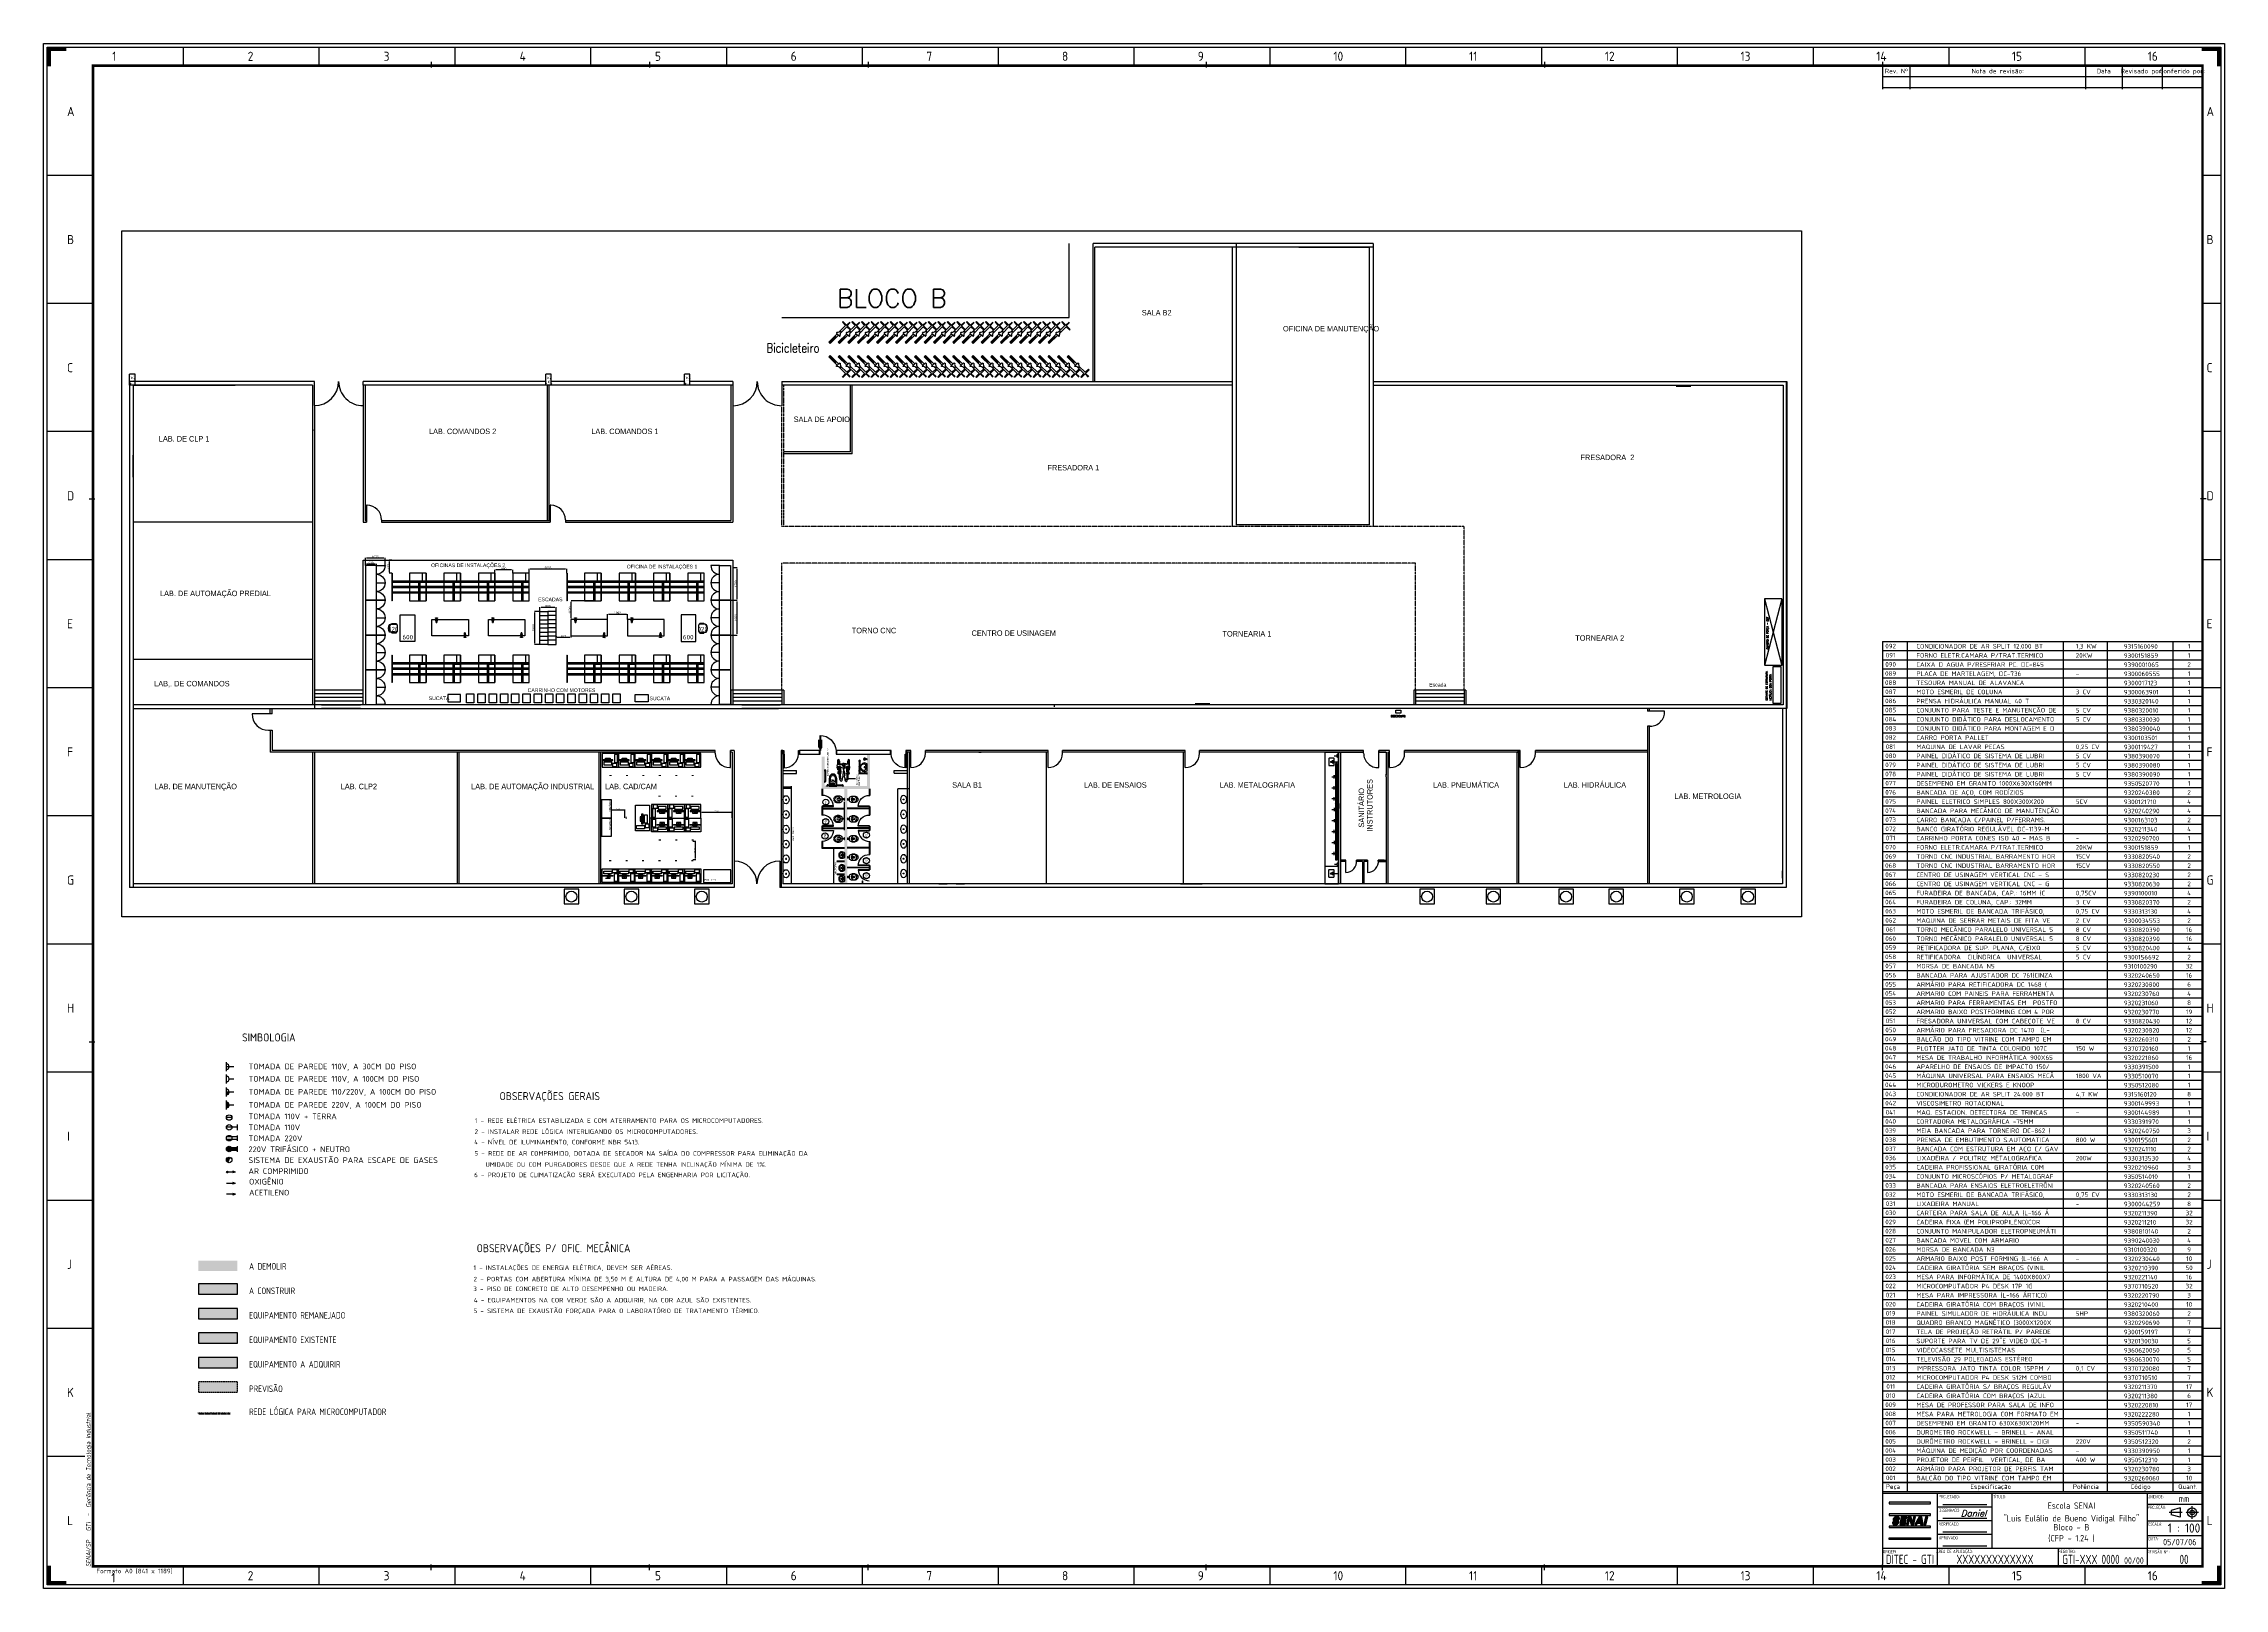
# Model space of a CAD drawing. Header units: millimetres. Extents: x 18768 to 1484868, y -11027 to 520152.
# Drawn here: x 511077 to 630377, y 100207 to 184707 of the extents above; entities that cross this region are included whole.
import ezdxf
from ezdxf.enums import TextEntityAlignment as Align

# ---------------------------------------------------------------- set-up
doc = ezdxf.new("R2010")
doc.units = ezdxf.units.MM
for name, pattern in [('CENTER', [2.71, 2.2, -0.22, 0.07, -0.22]), ('DASHDOT', [1, 0.5, -0.25, 0, -0.25]), ('DASHDOT2', [0.5, 0.25, -0.125, 0, -0.125]), ('DIVIDE', [2.15, 1.5, -0.2, 0.05, -0.15, 0.05, -0.2]), ('HIDDEN2', [4.7625, 3.175, -1.5875])]:
    doc.linetypes.add(name, pattern=pattern)
for name, color, linetype in [('018', 4, 'Continuous'), ('025', 3, 'Continuous'), ('035', 2, 'Continuous'), ('050', 166, 'Continuous'), ('1-PAREDES', 7, 'Continuous'), ('100', 176, 'Continuous'), ('3-MAQUINAS', 5, 'Continuous'), ('4-MOBILIA', 4, 'Continuous'), ('4-MOBÍLIA-OFICINA', 250, 'Continuous'), ('8-TEXTO', 4, 'Continuous'), ('8-TEXTO-DETALHES', 6, 'Continuous'), ('A Construir', 1, 'Continuous'), ('Construir', 251, 'Continuous'), ('esquadrias', 2, 'Continuous'), ('L018-SIMBOLO1', 3, 'Continuous'), ('L018-SIMBOLO3', 3, 'Continuous'), ('L018-TEXTO', 130, 'Continuous'), ('L025-CONTORNO', 7, 'Continuous'), ('L025-IMAGIN', 1, 'DIVIDE'), ('L025-IMPLANTAÇÃO', 1, 'Continuous'), ('L025-PREVISÃO', 254, 'HIDDEN2'), ('L025-TEXTO', 7, 'Continuous'), ('L035-ARRANJO-ADQUIRIR', 102, 'Continuous'), ('L035-ARRANJO-EXISTENTE', 180, 'Continuous'), ('L035-ARRANJO-REMANEJADO', 200, 'Continuous'), ('L035-TEXTO', 40, 'Continuous'), ('L050-TEXTO', 18, 'Continuous'), ('LCENTRO', 1, 'CENTER'), ('MOBÍLIA', 26, 'Continuous'), ('Muros', 4, 'Continuous'), ('PAREDES', 7, 'Continuous'), ('Sanitários', 2, 'Continuous'), ('Textos', 7, 'Continuous')]:
    doc.layers.add(name, color=color, linetype=linetype)
doc.layers.add('L035-DEMOLIÇÃO', color=40, linetype='Continuous', plot=False)
doc.styles.add('ISO-CP--18', font='isocp.shx', dxfattribs={"width": 0.75, "height": 180})
doc.styles.add('ISO-CP--25', font='isocp.shx', dxfattribs={"height": 250})
doc.styles.add('ISO-CP--35', font='isocp.shx', dxfattribs={"height": 350})
doc.styles.add('ISO-CP--50', font='isocp.shx', dxfattribs={"height": 500})
doc.styles.add('ROMANS', font='romans', dxfattribs={"width": 0.8, "height": 300})
doc.styles.add('SCRIPTEC', font='scriptc.shx', dxfattribs={"height": 300})
doc.styles.get("Standard").update_dxf_attribs({"font": 'arial.ttf'})
doc.dimstyles.new('Anotativo', dxfattribs={"dimscale": 0, "dimtxt": 2.5, "dimasz": 2.5, "dimexe": 1.25, "dimexo": 0.625, "dimtad": 1, "dimtxsty": 'Standard', "dimcen": 2.5, "dimadec": 0, "dimazin": 0, "dimtfac": 1, "dimtmove": 0, "dimatfit": 3, "dimfxl": 1, "dimarcsym": 0})
doc.dimstyles.new('ISO-25', dxfattribs={"dimtxt": 2.5, "dimasz": 2.5, "dimexe": 1.25, "dimexo": 0.625, "dimtad": 1, "dimtxsty": 'Standard', "dimcen": 2.5, "dimadec": 0, "dimazin": 0, "dimtfac": 1, "dimtmove": 0, "dimatfit": 3, "dimfxl": 1, "dimarcsym": 0})

# ---------------------------------------------------------------- blocks, each defined once
blk = doc.blocks.new('LOGOS')
at = {"layer": 'L025-CONTORNO'}
h = blk.add_hatch(color=256, dxfattribs=at)
h.paths.add_polyline_path([(4.6, 10), (4.6, 9.9), (4.5, 9.8), (4.5, 9.7), (4.4, 9.7), (4.4, 9.6), (4.3, 9.6), (4.2, 9.6), (4.1, 9.5), (4.1, 9.5), (4, 9.5), (3.9, 9.5), (3.8, 9.5), (3.7, 9.6), (3.6, 9.6), (3.5, 9.7), (3.4, 9.7), (3.4, 9.8), (3.4, 9.9), (3.4, 10), (3.4, 10.1), (2.2, 10.1), (2.2, 9.8), (2.2, 9.6), (2.3, 9.5), (2.3, 9.3), (2.3, 9.3), (2.4, 9.2), (2.4, 9.1), (2.5, 9.1), (2.5, 9), (2.6, 9), (2.6, 8.9), (2.7, 8.9), (2.7, 8.9), (2.7, 8.8), (2.8, 8.8), (2.8, 8.8), (2.9, 8.8), (3, 8.7), (3, 8.7), (3.1, 8.7), (3.1, 8.7), (3.2, 8.7), (3.3, 8.7), (3.4, 8.7), (3.5, 8.7), (3.5, 8.7), (3.6, 8.7), (3.7, 8.7), (3.8, 8.7), (3.9, 8.7), (4, 8.7), (4.1, 8.7), (4.2, 8.7), (4.3, 8.7), (4.4, 8.7), (4.5, 8.8), (4.6, 8.8), (4.6, 8.8), (4.7, 8.8), (4.8, 8.9), (4.9, 8.9), (5, 8.9), (5, 9), (5.1, 9), (5.2, 9.1), (5.2, 9.1), (5.3, 9.2), (5.3, 9.2), (5.4, 9.3), (5.4, 9.3), (5.5, 9.4), (5.5, 9.4), (5.6, 9.5), (5.6, 9.6), (5.7, 9.7), (5.7, 9.7), (5.7, 9.8), (5.7, 9.9), (5.8, 9.9), (5.8, 10), (5.8, 10.1), (5.8, 10.2), (5.8, 10.2), (5.8, 10.3), (5.8, 10.3), (5.8, 10.4), (5.8, 10.5), (5.8, 10.5), (5.8, 10.6), (5.8, 10.6), (5.8, 10.7), (5.7, 10.7), (5.7, 10.7), (5.7, 10.8), (5.6, 10.8), (5.6, 10.8), (5.6, 10.9), (5.5, 10.9), (5.5, 10.9), (5.4, 11), (5.3, 11), (5.3, 11), (5.2, 11), (5.1, 11.1), (5, 11.1), (5, 11.1), (4.9, 11.2), (4.8, 11.2), (4.7, 11.2), (4.6, 11.2), (4.5, 11.3), (4.4, 11.3), (4.4, 11.3), (4.3, 11.4), (4.2, 11.4), (4.1, 11.5), (4, 11.5), (4, 11.6), (3.9, 11.7), (3.9, 11.8), (4, 11.9), (4, 11.9), (4.1, 12), (4.1, 12), (4.2, 12), (4.3, 12), (4.4, 12.1), (4.5, 12.1), (4.6, 12.1), (4.7, 12.1), (4.7, 12), (4.8, 12), (4.9, 11.9), (4.9, 11.8), (4.9, 11.8), (4.9, 11.7), (4.9, 11.6), (6, 11.6), (6, 11.8), (6, 12), (6, 12.2), (6, 12.3), (5.9, 12.4), (5.9, 12.5), (5.8, 12.6), (5.7, 12.6), (5.7, 12.7), (5.6, 12.7), (5.5, 12.7), (5.4, 12.8), (5.3, 12.8), (5.2, 12.8), (5.2, 12.9), (5.1, 12.9), (5, 12.9), (5, 12.9), (4.9, 12.9), (4.8, 12.9), (4.8, 12.9), (4.7, 12.9), (4.6, 12.9), (4.6, 12.9), (4.5, 12.9), (4.4, 12.9), (4.4, 12.9), (4.3, 12.9), (4.2, 12.9), (4.1, 12.9), (4, 12.9), (3.9, 12.8), (3.8, 12.8), (3.8, 12.8), (3.7, 12.8), (3.6, 12.7), (3.5, 12.7), (3.5, 12.6), (3.4, 12.6), (3.3, 12.6), (3.3, 12.5), (3.2, 12.5), (3.1, 12.5), (3.1, 12.4), (3, 12.4), (3, 12.3), (3, 12.3), (2.9, 12.2), (2.9, 12.2), (2.8, 12.1), (2.8, 12.1), (2.8, 12), (2.7, 11.9), (2.7, 11.8), (2.7, 11.8), (2.7, 11.7), (2.7, 11.6), (2.7, 11.5), (2.7, 11.4), (2.7, 11.3), (2.7, 11.2), (2.7, 11.2), (2.7, 11.1), (2.7, 11), (2.8, 11), (2.8, 10.9), (2.8, 10.9), (2.8, 10.8), (2.9, 10.8), (2.9, 10.8), (3, 10.8), (3, 10.7), (3.1, 10.7), (3.1, 10.7), (3.2, 10.7), (3.3, 10.6), (3.3, 10.6), (3.4, 10.6), (3.5, 10.6), (3.6, 10.5), (3.7, 10.5), (3.7, 10.5), (3.8, 10.5), (3.9, 10.4), (4, 10.4), (4.1, 10.4), (4.2, 10.4), (4.3, 10.3), (4.4, 10.3), (4.5, 10.2), (4.5, 10.2), (4.6, 10.1)])
h.paths.add_polyline_path([(6.3, 8.7), (9.4, 8.7), (9.5, 9.6), (7.5, 9.6), (7.7, 10.4), (9.5, 10.4), (9.7, 11.2), (7.9, 11.2), (8.1, 12), (10, 12), (10.2, 12.9), (7, 12.9)])
h.paths.add_polyline_path([(11.6, 11.7), (12.4, 8.7), (13.9, 8.7), (14.8, 12.9), (13.7, 12.9), (13.2, 9.8), (12.5, 12.9), (10.8, 12.9), (10, 8.7), (11, 8.7)])
h = blk.add_hatch(color=256, dxfattribs=at)
h.paths.add_polyline_path([(15.9, 9.5), (17.5, 9.5), (17.6, 8.7), (19, 8.7), (18.3, 12.9), (16.8, 12.9), (14.4, 8.7), (15.5, 8.7)])
h.paths.add_polyline_path([(16.4, 10.4), (17.3, 12), (17.5, 10.4)], flags=16)
h.paths.add_polyline_path([(21.5, 12.9), (20.3, 12.9), (19.4, 8.7), (20.5, 8.7)])
at = {"layer": 'L025-IMPLANTAÇÃO'}
h = blk.add_hatch(color=256, dxfattribs=at)
h.paths.add_polyline_path([(0.5, 21), (0.5, 20.1), (23.1, 20.1), (23.1, 21)])
h.paths.add_polyline_path([(0.5, 14.5), (0.5, 13.7), (23.1, 13.7), (23.1, 14.5)])
h.paths.add_polyline_path([(0.5, 7.9), (0.5, 7.1), (23.1, 7.1), (23.1, 7.9)])
h.paths.add_polyline_path([(0.5, 1.5), (0.5, 0.6), (23.1, 0.6), (23.1, 1.5)])
at = {"layer": 'L025-CONTORNO'}
blk.add_line((4.9, 11.6), (6, 11.6), dxfattribs=at)
for points in [[(2.2, 10.1), (2.2, 9.8), (2.2, 9.6), (2.3, 9.5), (2.3, 9.3), (2.3, 9.3), (2.4, 9.2), (2.4, 9.1), (2.5, 9.1), (2.5, 9), (2.6, 9), (2.6, 8.9), (2.7, 8.9), (2.7, 8.9), (2.7, 8.8), (2.8, 8.8), (2.8, 8.8), (2.9, 8.8), (3, 8.7), (3, 8.7), (3.1, 8.7), (3.1, 8.7), (3.2, 8.7), (3.3, 8.7), (3.4, 8.7), (3.5, 8.7), (3.5, 8.7), (3.6, 8.7), (3.7, 8.7), (3.8, 8.7), (3.9, 8.7), (4, 8.7), (4.1, 8.7), (4.2, 8.7), (4.3, 8.7), (4.4, 8.7), (4.5, 8.8), (4.6, 8.8), (4.6, 8.8), (4.7, 8.8), (4.8, 8.9), (4.9, 8.9), (5, 8.9), (5, 9), (5.1, 9), (5.2, 9.1), (5.2, 9.1), (5.3, 9.2), (5.3, 9.2), (5.4, 9.3), (5.4, 9.3), (5.5, 9.4), (5.5, 9.4), (5.6, 9.5), (5.6, 9.6), (5.7, 9.7), (5.7, 9.7), (5.7, 9.8), (5.7, 9.9), (5.8, 9.9), (5.8, 10), (5.8, 10.1), (5.8, 10.2), (5.8, 10.2), (5.8, 10.3), (5.8, 10.3), (5.8, 10.4), (5.8, 10.5), (5.8, 10.5), (5.8, 10.6), (5.8, 10.6), (5.8, 10.7), (5.7, 10.7), (5.7, 10.7), (5.7, 10.8), (5.6, 10.8), (5.6, 10.8), (5.6, 10.9), (5.5, 10.9), (5.5, 10.9), (5.4, 11), (5.3, 11), (5.3, 11), (5.2, 11), (5.1, 11.1), (5, 11.1), (5, 11.1), (4.9, 11.2), (4.8, 11.2), (4.7, 11.2), (4.6, 11.2), (4.5, 11.3), (4.4, 11.3), (4.4, 11.3), (4.3, 11.4), (4.2, 11.4), (4.2, 11.4), (4.1, 11.5), (4.1, 11.5), (4, 11.5), (4, 11.5), (4, 11.6), (4, 11.6), (4, 11.6), (3.9, 11.6), (3.9, 11.7), (3.9, 11.7), (3.9, 11.7), (3.9, 11.8), (3.9, 11.8), (3.9, 11.8), (4, 11.9), (4, 11.9), (4, 11.9), (4, 11.9), (4, 11.9), (4, 12), (4.1, 12), (4.1, 12), (4.1, 12), (4.2, 12), (4.2, 12), (4.2, 12), (4.3, 12), (4.3, 12), (4.4, 12.1), (4.4, 12.1), (4.5, 12.1), (4.5, 12.1), (4.6, 12.1), (4.6, 12.1), (4.6, 12.1), (4.7, 12), (4.7, 12), (4.7, 12), (4.8, 12), (4.8, 12), (4.8, 12), (4.8, 11.9), (4.9, 11.9), (4.9, 11.9), (4.9, 11.8), (4.9, 11.8), (4.9, 11.7), (4.9, 11.6)], [(6, 11.6), (6, 11.8), (6, 12), (6, 12.2), (6, 12.3), (5.9, 12.4), (5.9, 12.5), (5.8, 12.6), (5.7, 12.6), (5.7, 12.7), (5.6, 12.7), (5.5, 12.7), (5.4, 12.8), (5.3, 12.8), (5.2, 12.8), (5.2, 12.9), (5.1, 12.9), (5, 12.9), (5, 12.9), (4.9, 12.9), (4.8, 12.9), (4.8, 12.9), (4.7, 12.9), (4.6, 12.9), (4.6, 12.9), (4.5, 12.9), (4.4, 12.9), (4.4, 12.9), (4.3, 12.9), (4.2, 12.9), (4.1, 12.9), (4, 12.9), (3.9, 12.8), (3.8, 12.8), (3.8, 12.8), (3.7, 12.8), (3.6, 12.7), (3.5, 12.7), (3.5, 12.6), (3.4, 12.6), (3.3, 12.6), (3.3, 12.5), (3.2, 12.5), (3.1, 12.5), (3.1, 12.4), (3, 12.4), (3, 12.3), (3, 12.3), (2.9, 12.2), (2.9, 12.2), (2.8, 12.1), (2.8, 12.1), (2.8, 12), (2.7, 11.9), (2.7, 11.8), (2.7, 11.8), (2.7, 11.7), (2.7, 11.6), (2.7, 11.5), (2.7, 11.4), (2.7, 11.3), (2.7, 11.2), (2.7, 11.2), (2.7, 11.1), (2.7, 11), (2.8, 11), (2.8, 10.9), (2.8, 10.9), (2.8, 10.8), (2.9, 10.8), (2.9, 10.8), (3, 10.8), (3, 10.7), (3.1, 10.7), (3.1, 10.7), (3.2, 10.7), (3.3, 10.6), (3.3, 10.6), (3.4, 10.6), (3.5, 10.6), (3.6, 10.5), (3.7, 10.5), (3.7, 10.5), (3.8, 10.5), (3.9, 10.4), (4, 10.4), (4.1, 10.4), (4.1, 10.4), (4.2, 10.4), (4.3, 10.3), (4.3, 10.3), (4.3, 10.3), (4.4, 10.3), (4.4, 10.3), (4.4, 10.2), (4.5, 10.2), (4.5, 10.2), (4.5, 10.2), (4.5, 10.2), (4.5, 10.1), (4.6, 10.1), (4.6, 10.1), (4.6, 10.1), (4.6, 10), (4.6, 10), (4.6, 10), (4.6, 9.9), (4.6, 9.9), (4.6, 9.9), (4.5, 9.8), (4.5, 9.8), (4.5, 9.8), (4.5, 9.7), (4.5, 9.7), (4.4, 9.7), (4.4, 9.7), (4.4, 9.6), (4.3, 9.6), (4.3, 9.6), (4.3, 9.6), (4.2, 9.6), (4.2, 9.5), (4.2, 9.5), (4.1, 9.5), (4.1, 9.5), (4, 9.5), (4, 9.5), (3.9, 9.5), (3.9, 9.5), (3.9, 9.5), (3.8, 9.5), (3.8, 9.6), (3.7, 9.6), (3.7, 9.6), (3.6, 9.6), (3.6, 9.6), (3.5, 9.6), (3.5, 9.7), (3.5, 9.7), (3.4, 9.7), (3.4, 9.8), (3.4, 9.8), (3.4, 9.9), (3.4, 10), (3.4, 10.1)], [(3.4, 10.1), (2.2, 10.1)]]:
    blk.add_lwpolyline(points, dxfattribs=at)
for points in [[(7, 12.9), (6.3, 8.7), (9.4, 8.7), (9.5, 9.6), (7.5, 9.6), (7.7, 10.4), (9.5, 10.4), (9.7, 11.2), (7.9, 11.2), (8.1, 12), (10, 12), (10.2, 12.9)], [(10, 8.7), (11, 8.7), (11.6, 11.7), (12.4, 8.7), (13.9, 8.7), (14.8, 12.9), (13.7, 12.9), (13.2, 9.8), (12.5, 12.9), (10.8, 12.9)], [(15.9, 9.5), (17.5, 9.5), (17.6, 8.7), (19, 8.7), (18.3, 12.9), (16.8, 12.9), (14.4, 8.7), (15.5, 8.7)], [(17.5, 10.4), (17.3, 12), (16.4, 10.4)], [(20.3, 12.9), (19.4, 8.7), (20.5, 8.7), (21.5, 12.9)]]:
    blk.add_lwpolyline(points, close=True, dxfattribs=at)
at = {"layer": 'L025-IMPLANTAÇÃO'}
for points in [[(0.5, 21), (0.5, 20.1), (23.1, 20.1), (23.1, 21)], [(0.5, 14.5), (0.5, 13.7), (23.1, 13.7), (23.1, 14.5)], [(0.5, 7.9), (0.5, 7.1), (23.1, 7.1), (23.1, 7.9)], [(0.5, 0.6), (0.5, 1.5), (23.1, 1.5), (23.1, 0.6)]]:
    blk.add_lwpolyline(points, close=True, dxfattribs=at)
blk = doc.blocks.new('A0')
at = {"layer": '018'}
for p, q in [((106301, 4570), (103901, 4570)), ((106301, 3820), (103901, 3820)), ((106301, 3070), (103901, 3070)), ((103901, 2320), (106301, 2320))]:
    blk.add_line(p, q, dxfattribs=at)
at = {"layer": '025'}
for p, q in [((103601, 1200), (103601, 5200)), ((106601, 2200), (106601, 5200)), ((115100, 1200), (115100, 5200)), ((106601, 4450), (103601, 4450)), ((106601, 3700), (103601, 3700)), ((115100, 4600), (118100, 4600)), ((115100, 3700), (118100, 3700)), ((106601, 2950), (103601, 2950)), ((115100, 2900), (118100, 2900)), ((100600, 2200), (118100, 2200)), ((110200, 2200), (110200, 1200))]:
    blk.add_line(p, q, dxfattribs=at)
for points in [[(119300, 84500), (119300, 0), (0, 0), (0, 84500)], [(200, 84300), (119100, 84300), (119100, 200), (200, 200)]]:
    blk.add_lwpolyline(points, close=True, dxfattribs=at)
at = {"layer": '035'}
blk.add_line((100600, 82700), (118100, 82700), dxfattribs=at)
at = {"layer": '050'}
for p, q in [((7631, 84300), (7631, 83300)), ((15062, 84300), (15062, 83300)), ((22493, 84300), (22493, 83300)), ((29924, 84300), (29924, 83300)), ((37355, 84300), (37355, 83300)), ((44786, 84300), (44786, 83300)), ((52217, 84300), (52217, 83300)), ((59648, 84300), (59648, 83300)), ((67079, 84300), (67079, 83300)), ((74510, 84300), (74510, 83300)), ((81941, 84300), (81941, 83300)), ((89372, 84300), (89372, 83300)), ((96803, 84300), (96803, 83300)), ((104234, 84300), (104234, 83300)), ((111665, 84300), (111665, 83300)), ((2700, 77290), (200, 77290)), ((119100, 77290), (118100, 77290)), ((2700, 70282), (200, 70282)), ((119100, 70282), (118100, 70282)), ((2700, 63274), (200, 63274)), ((119100, 63274), (118100, 63274)), ((2700, 56266), (200, 56266)), ((119100, 56266), (118100, 56266)), ((2700, 49258), (200, 49258)), ((119100, 49258), (118100, 49258)), ((2700, 42250), (200, 42250)), ((119100, 42250), (118100, 42250)), ((2700, 35242), (200, 35242)), ((119100, 35242), (118100, 35242)), ((2700, 28234), (200, 28234)), ((119100, 28234), (118100, 28234)), ((2700, 21226), (200, 21226)), ((119100, 21226), (118100, 21226)), ((2700, 14218), (200, 14218)), ((119100, 14218), (118100, 14218)), ((2253, 7210), (200, 7210)), ((119100, 7210), (118100, 7210)), ((100600, 5200), (118100, 5200)), ((116885, 4400), (116385, 4265)), ((116885, 3900), (116385, 4031)), ((7631, 1200), (7631, 200)), ((15062, 1200), (15062, 200)), ((22493, 1200), (22493, 200)), ((29924, 1200), (29924, 200)), ((37355, 1200), (37355, 200)), ((44786, 1200), (44786, 200)), ((52217, 1200), (52217, 200)), ((59648, 1200), (59648, 200)), ((67079, 1200), (67079, 200)), ((74510, 1200), (74510, 200)), ((81941, 1200), (81941, 200)), ((89372, 1200), (89372, 200)), ((96803, 1200), (96803, 200)), ((104234, 1200), (104234, 200)), ((111665, 1200), (111665, 200))]:
    blk.add_line(p, q, dxfattribs=at)
for points in [[(116385, 4265), (116385, 4031)], [(116885, 4400), (116885, 3900)]]:
    blk.add_lwpolyline(points, dxfattribs=at)
for radius in [250, 125]:
    blk.add_circle((117535, 4150), radius, dxfattribs=at)
at = {"layer": '100'}
for p, q in [((21150, 83300), (21250, 83300)), ((21165, 83300), (21235, 83300)), ((21200, 83500), (21200, 83200)), ((33100, 83300), (33200, 83300)), ((33115, 83300), (33185, 83300)), ((33150, 83500), (33150, 83200)), ((45050, 83300), (45150, 83300)), ((45065, 83300), (45135, 83300)), ((45100, 83500), (45100, 83200)), ((63550, 83300), (63650, 83300)), ((63565, 83300), (63635, 83300)), ((63600, 83500), (63600, 83200)), ((82050, 83300), (82150, 83300)), ((82065, 83300), (82135, 83300)), ((82100, 83500), (82100, 83200)), ((2700, 59650), (2700, 59550)), ((118100, 59650), (118100, 59550)), ((2500, 59600), (2800, 59600)), ((2700, 59635), (2700, 59565)), ((118300, 59600), (118000, 59600)), ((118100, 59635), (118100, 59565)), ((2500, 29900), (2800, 29900)), ((2700, 29950), (2700, 29850)), ((2700, 29935), (2700, 29865)), ((118300, 29900), (118000, 29900)), ((118100, 29950), (118100, 29850)), ((118100, 29935), (118100, 29865)), ((21150, 1200), (21250, 1200)), ((21165, 1200), (21235, 1200)), ((21200, 1000), (21200, 1300)), ((33100, 1200), (33200, 1200)), ((33115, 1200), (33185, 1200)), ((33150, 1000), (33150, 1300)), ((45050, 1200), (45150, 1200)), ((45065, 1200), (45135, 1200)), ((45100, 1000), (45100, 1300)), ((63550, 1200), (63650, 1200)), ((63565, 1200), (63635, 1200)), ((63600, 1000), (63600, 1300)), ((82050, 1200), (82150, 1200)), ((82065, 1200), (82135, 1200)), ((82100, 1000), (82100, 1300)), ((100550, 1200), (100650, 1200)), ((100565, 1200), (100635, 1200)), ((100600, 1000), (100600, 1300))]:
    blk.add_line(p, q, dxfattribs=at)
at = {"layer": '100', "const_width": 200}
for points in [[(1250, 84200), (300, 84200), (300, 83250)], [(119000, 83250), (119000, 84200), (118050, 84200)], [(1250, 300), (300, 300), (300, 1250)], [(119000, 1250), (119000, 300), (118050, 300)]]:
    blk.add_lwpolyline(points, dxfattribs=at)
at = {"layer": '100', "const_width": 140}
blk.add_lwpolyline([(2700, 83300), (118100, 83300), (118100, 1200), (2700, 1200)], close=True, dxfattribs=at)
at = {"layer": 'LCENTRO'}
for p, q in [((116985, 4150), (116285, 4150)), ((117885, 4150), (117185, 4150)), ((117535, 3800), (117535, 4500))]:
    blk.add_line(p, q, dxfattribs=at)
at = {"layer": 'L025-CONTORNO', "xscale": 100, "yscale": 100, "zscale": 100}
blk.add_blockref('LOGOS', (100919, 2620), dxfattribs=at)
at = {"layer": '025', "style": 'ISO-CP--25'}
blk.add_text('Formato A0 [841 x 1189]', height=250, dxfattribs=at).set_placement((2888, 824))
at = {"layer": '035', "style": 'ISO-CP--35', "oblique": 5, "width": 0.9}
blk.add_text('SENAI/SP   GTI  -  Gerência de Tecnologia Industrial', height=250, rotation=90, dxfattribs=at).set_placement((2574, 1180))
at = {"layer": '050', "style": 'ISO-CP--50'}
for s, p in [('1', (3751, 83558)), ('2', (11167, 83558)), ('3', (18604, 83558)), ('4', (26041, 83558)), ('5', (33445, 83558)), ('6', (40870, 83558)), ('7', (48290, 83558)), ('8', (55711, 83558)), ('9', (63137, 83558)), ('10', (70560, 83558)), ('11', (77981, 83558)), ('12', (85409, 83558)), ('13', (92832, 83558)), ('14', (100257, 83558)), ('15', (107676, 83558)), ('16', (115105, 83558)), ('A', (1283, 80542)), ('A', (118327, 80542)), ('B', (1283, 73534)), ('B', (118327, 73534)), ('C', (1283, 66524)), ('C', (118327, 66524)), ('D', (1283, 59516)), ('D', (118327, 59516)), ('E', (1283, 52514)), ('E', (118327, 52514)), ('F', (1283, 45502)), ('F', (118327, 45502)), ('G', (1283, 38495)), ('G', (118327, 38495)), ('H', (1283, 31492)), ('H', (118327, 31492)), ('I', (1283, 24481)), ('I', (118327, 24481)), ('J', (1283, 17477)), ('J', (118327, 17477)), ('K', (1283, 10472)), ('K', (118327, 10472)), ('L', (1287, 3458)), ('L', (118331, 3458)), ('1', (3699, 322)), ('2', (11167, 443)), ('3', (18604, 443)), ('4', (26041, 443)), ('5', (33445, 443)), ('6', (40870, 443)), ('7', (48290, 443)), ('8', (55711, 443)), ('9', (63137, 443)), ('10', (70560, 443)), ('11', (77981, 443)), ('12', (85409, 443)), ('13', (92832, 443)), ('14', (100257, 443)), ('15', (107676, 443)), ('16', (115105, 443))]:
    blk.add_text(s, height=500, dxfattribs=at).set_placement(p)
at = {"layer": 'L018-TEXTO', "style": 'ISO-CP--18', "width": 0.75}
for s, p in [('PROJETADO:', (103681, 5109)), ('VERIFICADO:', (103681, 3609)), ('DESENHADO:', (103681, 4359)), ('APROVADO:', (103681, 2859))]:
    blk.add_text(s, height=180, dxfattribs=at).set_placement(p, align=Align.TOP_LEFT)
for s, p in [('TÍTULO:', (106997, 5046)), ('UNIDADE:', (115545, 5017)), ('PROJEÇÃO:', (115612, 4437)), ('ESCALA:', (115517, 3519)), ('DATA:', (115430, 2719)), ('ORIGEM:', (100990, 2013)), ('ÁREA DE APLICAÇÃO:', (104535, 2036)), ('REGISTRO:', (110694, 2020)), ('REVISÃO Nº :', (115710, 2019))]:
    blk.add_text(s, height=180, dxfattribs=at).set_placement(p, align=Align.MIDDLE)
at = {"layer": 'L025-TEXTO', "style": 'ISO-CP--25'}
for s, p in [('Rev. Nº', (101350, 83125)), ('Nota de revisão:', (106899, 83125)), ('Data', (112700, 83125)), ('Revisado por:', (114800, 83125)), ('Conferido por:', (117000, 83125))]:
    blk.add_text(s, height=250, dxfattribs=at).set_placement(p, align=Align.TOP_CENTER)
at = {"layer": 'L035-TEXTO', "style": 'ISO-CP--35'}
blk.add_text('mm', height=350, dxfattribs=at).set_placement((117092, 5075), align=Align.TOP_CENTER)
at = {"layer": 'L050-TEXTO', "style": 'ISO-CP--35', "width": 0.8}
blk.add_text('DITEC - GTI', height=500, dxfattribs=at).set_placement((102095, 1838), align=Align.TOP_CENTER)
blk = doc.blocks.new('Bicicleta')
for points in [[(-1.14, 1.12), (-1.12, 1.14), (-0.94, 0.97), (-0.97, 0.94)], [(-0.79, 0.77), (-0.77, 0.79), (-0.94, 0.97), (-0.97, 0.94)], [(-0.01, -0.01), (0.01, 0.01), (-0.17, 0.19), (-0.19, 0.17)]]:
    blk.add_hatch(color=256).paths.add_polyline_path(points)
for p, q in [((-0.97, 0.94), (-1.14, 1.12)), ((-0.94, 0.97), (-1.12, 1.14)), ((-0.97, 0.94), (-0.79, 0.77)), ((-0.94, 0.97), (-0.77, 0.79)), ((-0.19, 0.17), (-0.01, -0.01)), ((-0.17, 0.19), (0.01, 0.01))]:
    blk.add_line(p, q)
at = {"color": 1}
for points in [[(-0.71, 0.64), (-1.17, 1.1), (-1.1, 1.17), (-0.64, 0.71)], [(-0.52, 0.59), (-0.18, 0.25), (0, 0.42), (0.04, 0.39), (-0.39, -0.04), (-0.42, 0), (-0.25, 0.18), (-0.62, 0.54)]]:
    blk.add_lwpolyline(points, dxfattribs=at)
blk.add_lwpolyline([(-0.71, 0.56, -0.686338), (-0.74, 0.61), (-0.59, 0.75, -0.686338), (-0.54, 0.73, 0.152911), (-0.5, 0.55, -0.794326), (-0.54, 0.51, 0.152911)], format="xyb", close=True, dxfattribs=at)
blk = doc.blocks.new('CADEIRA_RODAS')
at = {"color": 0}
for p, q in [((-0.9, 0.13), (-0.88, 0.16)), ((-0.89, 0.12), (-0.9, 0.13)), ((-0.87, 0.1), (-0.89, 0.12)), ((-0.88, 0.16), (-0.85, 0.17)), ((-0.82, 0.09), (-0.87, 0.1)), ((-0.85, 0.17), (-0.81, 0.18)), ((-0.79, 0.08), (-0.82, 0.09)), ((-0.81, 0.18), (-0.76, 0.18)), ((-0.79, 0.23), (-0.79, 0.18)), ((-0.75, 0.23), (-0.79, 0.23)), ((-0.79, 0.13), (-0.75, 0.15)), ((-0.77, 0.1), (-0.79, 0.13)), ((-0.77, 0.09), (-0.79, 0.08)), ((-0.78, 0.09), (-0.78, 0.06)), ((-0.78, 0.06), (-0.74, 0.06)), ((-0.78, 0.06), (-0.78, 0.06)), ((-0.7, 0.07), (-0.77, 0.1)), ((-0.76, 0.18), (-0.73, 0.17)), ((-0.75, 0.2), (-0.75, 0.23)), ((-0.68, 0.23), (-0.75, 0.23)), ((-0.75, 0.2), (-0.69, 0.2)), ((-0.75, 0.15), (-0.71, 0.17)), ((-0.74, 0.06), (-0.7, 0.06)), ((-0.71, 0.17), (-0.68, 0.19)), ((-0.69, 0.18), (-0.7, 0.19)), ((-0.68, 0.06), (-0.7, 0.07)), ((-0.69, 0.2), (-0.68, 0.2)), ((-0.68, 0.23), (-0.47, 0.23)), ((-0.68, 0.22), (-0.68, 0.23)), ((-0.68, 0.2), (-0.68, 0.22)), ((-0.38, 0.21), (-0.68, 0.21)), ((-0.68, 0.19), (-0.67, 0.19)), ((-0.62, 0.05), (-0.68, 0.06)), ((-0.67, 0.19), (-0.57, 0.17)), ((-0.66, 0.16), (-0.55, 0.17)), ((-0.5, 0.04), (-0.62, 0.05)), ((-0.55, 0.17), (-0.5, 0.17)), ((-0.5, 0.17), (-0.47, 0.16)), ((-0.5, 0.04), (-0.5, 0.05)), ((-0.46, 0.03), (-0.5, 0.04)), ((-0.48, 0.29), (-0.47, 0.29)), ((-0.47, 0.26), (-0.48, 0.26)), ((-0.47, 0.3), (-0.4, 0.29)), ((-0.47, 0.21), (-0.47, 0.3)), ((-0.44, 0.23), (-0.47, 0.22)), ((-0.47, 0.16), (-0.41, 0.14)), ((-0.41, 0.03), (-0.46, 0.03)), ((-0.44, 0.23), (-0.44, 0.3)), ((-0.44, 0.29), (-0.36, 0.29)), ((-0.36, 0.26), (-0.44, 0.26)), ((-0.44, 0.23), (-0.09, 0.23)), ((-0.42, 0.14), (-0.39, 0.15)), ((-0.23, 0.01), (-0.41, 0.03)), ((-0.39, 0.15), (-0.36, 0.14)), ((-0.38, 0.22), (-0.37, 0.23)), ((-0.38, 0.21), (-0.38, 0.22)), ((-0.37, 0.2), (-0.38, 0.21)), ((-0.38, 0.14), (-0.36, 0.14)), ((-0.1, 0.2), (-0.37, 0.2)), ((-0.36, 0.19), (-0.36, 0.15)), ((-0.36, 0.14), (-0.24, 0.15)), ((-0.36, 0.02), (-0.36, -0.03)), ((-0.29, 0.29), (-0.1, 0.29)), ((-0.08, 0.26), (-0.29, 0.26)), ((-0.27, 0.32), (-0.21, 0.32)), ((-0.25, 0.31), (-0.25, 0.29)), ((-0.24, 0.15), (-0.2, 0.15)), ((-0.23, 0.01), (-0.21, 0.03)), ((-0.21, 0.15), (-0.22, 0.14)), ((-0.22, 0.14), (-0.22, 0.13)), ((-0.19, 0.33), (-0.2, 0.33)), ((-0.2, 0.32), (-0.2, 0.33)), ((-0.18, 0.32), (-0.2, 0.32)), ((-0.19, 0.33), (-0.17, 0.34)), ((-0.19, 0.15), (-0.16, 0.16)), ((-0.18, 0.34), (-0.16, 0.36)), ((-0.14, 0.3), (-0.18, 0.32)), ((-0.16, 0.07), (-0.18, 0.03)), ((-0.18, 0.03), (-0.18, -0.01)), ((-0.17, 0.34), (-0.17, 0.35)), ((-0.16, 0.36), (-0.12, 0.36)), ((-0.16, 0.16), (-0.12, 0.17)), ((-0.13, 0.13), (-0.16, 0.07)), ((-0.1, 0.3), (-0.14, 0.3)), ((-0.11, 0.17), (-0.13, 0.14)), ((-0.13, 0.14), (-0.13, 0.12)), ((-0.12, 0.36), (-0.08, 0.34)), ((-0.09, 0.33), (-0.11, 0.3)), ((-0.11, 0.3), (-0.07, 0.27)), ((-0.09, 0.19), (-0.11, 0.17)), ((-0.1, 0.01), (-0.11, -0.01)), ((-0.09, 0.03), (-0.1, 0.01)), ((-0.08, 0.34), (-0.09, 0.33)), ((-0.07, 0.27), (-0.09, 0.22)), ((-0.09, 0.22), (-0.09, 0.2)), ((-0.07, 0.21), (-0.09, 0.19)), ((-0.07, 0.04), (-0.09, 0.03)), ((-0.08, 0.34), (-0.07, 0.35)), ((-0.07, 0.35), (0.02, 0.33)), ((-0.03, 0.07), (-0.07, 0.05)), ((-0.07, 0.05), (-0.07, 0.04)), ((-0.07, 0.04), (-0.07, 0.02)), ((-0.07, 0.02), (-0.07, -0.01)), ((-0.05, 0), (-0.05, -0.03)), ((-0.03, 0.05), (0.01, 0.08)), ((0.01, 0.08), (-0.03, 0.07)), ((0, 0.02), (-0.01, 0)), ((0.01, 0.21), (0, 0.2)), ((0, 0.2), (0.02, 0.16)), ((0.04, 0.3), (0.01, 0.21)), ((0.04, 0.08), (0.01, 0.08)), ((0.02, 0.33), (0.03, 0.32)), ((0.09, 0.22), (0.02, 0.22)), ((0.09, 0.21), (0.02, 0.21)), ((0.02, 0.16), (0.03, 0.12)), ((0.03, 0.12), (0.02, 0.08)), ((0.03, 0.32), (0.04, 0.3)), ((0.29, 0.26), (0.04, 0.26)), ((0.04, 0.21), (0.06, 0.14)), ((0.05, 0.06), (0.04, 0.08)), ((0.05, 0.06), (0.04, 0.05)), ((0.05, 0.32), (0.27, 0.32)), ((0.05, 0.29), (0.29, 0.29)), ((0.07, 0.05), (0.05, 0.06)), ((0.06, 0.14), (0.08, 0.07)), ((0.07, 0.03), (0.07, 0.05)), ((0.07, 0.01), (0.07, 0.03)), ((0.07, -0.02), (0.07, 0.01)), ((0.08, 0.07), (0.08, -0.01)), ((0.09, 0.23), (0.09, 0.2)), ((0.2, 0.23), (0.09, 0.23)), ((0.09, 0.2), (0.2, 0.2)), ((0.2, 0.2), (0.2, 0.23)), ((0.26, 0.31), (0.26, 0.29)), ((-0.91, -0.13), (-0.9, -0.12)), ((-0.91, -0.15), (-0.91, -0.13)), ((-0.9, -0.16), (-0.91, -0.15)), ((-0.9, -0.12), (-0.88, -0.1)), ((-0.84, -0.18), (-0.9, -0.16)), ((-0.88, -0.1), (-0.82, -0.08)), ((-0.79, -0.17), (-0.84, -0.18)), ((-0.82, -0.08), (-0.77, -0.09)), ((-0.81, -0.13), (-0.8, -0.11)), ((-0.77, -0.16), (-0.81, -0.13)), ((-0.8, -0.11), (-0.76, -0.09)), ((-0.79, -0.08), (-0.75, -0.08)), ((-0.78, -0.17), (-0.79, -0.17)), ((-0.79, -0.25), (-0.79, -0.18)), ((-0.79, -0.25), (-0.74, -0.25)), ((-0.7, -0.17), (-0.77, -0.16)), ((-0.76, -0.09), (-0.7, -0.06)), ((-0.75, -0.21), (-0.75, -0.24)), ((-0.75, -0.21), (-0.69, -0.21)), ((-0.75, -0.24), (-0.69, -0.24)), ((-0.7, -0.06), (-0.65, -0.05)), ((-0.66, -0.17), (-0.7, -0.17)), ((-0.69, -0.21), (-0.69, -0.18)), ((-0.68, -0.21), (-0.69, -0.21)), ((-0.69, -0.24), (-0.68, -0.24)), ((-0.67, -0.22), (-0.68, -0.21)), ((-0.38, -0.22), (-0.68, -0.22)), ((-0.68, -0.24), (-0.67, -0.22)), ((-0.68, -0.24), (-0.47, -0.24)), ((-0.47, -0.17), (-0.66, -0.17)), ((-0.65, -0.05), (-0.58, -0.07)), ((-0.61, -0.08), (-0.57, -0.06)), ((-0.57, -0.06), (-0.51, -0.06)), ((-0.51, -0.06), (-0.44, -0.07)), ((-0.48, -0.13), (-0.48, -0.12)), ((-0.47, -0.27), (-0.48, -0.27)), ((-0.48, -0.3), (-0.47, -0.3)), ((-0.37, -0.17), (-0.47, -0.17)), ((-0.47, -0.22), (-0.47, -0.31)), ((-0.44, -0.24), (-0.47, -0.23)), ((-0.47, -0.31), (-0.4, -0.3)), ((-0.45, -0.07), (-0.36, -0.04)), ((-0.44, -0.24), (-0.44, -0.3)), ((-0.44, -0.24), (-0.08, -0.24)), ((-0.36, -0.26), (-0.44, -0.27)), ((-0.44, -0.3), (-0.36, -0.29)), ((-0.37, -0.21), (-0.38, -0.22)), ((-0.38, -0.22), (-0.38, -0.23)), ((-0.38, -0.23), (-0.37, -0.24)), ((-0.35, -0.16), (-0.37, -0.17)), ((-0.09, -0.21), (-0.37, -0.21)), ((-0.36, -0.04), (-0.28, -0.01)), ((-0.36, -0.17), (-0.36, -0.21)), ((-0.22, -0.16), (-0.35, -0.16)), ((-0.29, -0.26), (-0.09, -0.26)), ((-0.17, -0.29), (-0.29, -0.29)), ((-0.28, -0.01), (-0.23, 0)), ((-0.27, -0.31), (-0.18, -0.31)), ((-0.25, -0.29), (-0.25, -0.31)), ((-0.21, -0.04), (-0.22, -0.02)), ((-0.18, -0.14), (-0.22, -0.16)), ((-0.15, -0.15), (-0.19, -0.14)), ((-0.18, -0.01), (-0.16, -0.08)), ((-0.18, -0.29), (-0.18, -0.3)), ((-0.18, -0.3), (-0.17, -0.3)), ((-0.16, -0.31), (-0.18, -0.32)), ((-0.18, -0.32), (-0.17, -0.33)), ((-0.13, -0.28), (-0.17, -0.29)), ((-0.17, -0.3), (-0.16, -0.31)), ((-0.17, -0.33), (-0.12, -0.34)), ((-0.16, -0.08), (-0.14, -0.11)), ((-0.11, -0.14), (-0.15, -0.15)), ((-0.14, -0.11), (-0.11, -0.13)), ((-0.1, -0.28), (-0.13, -0.28)), ((-0.12, -0.34), (-0.1, -0.34)), ((-0.11, -0.01), (-0.11, -0.03)), ((-0.11, -0.03), (-0.06, -0.08)), ((-0.11, -0.12), (-0.1, -0.15)), ((-0.1, -0.15), (-0.09, -0.17)), ((-0.06, -0.24), (-0.1, -0.28)), ((-0.1, -0.29), (-0.1, -0.28)), ((-0.08, -0.3), (-0.1, -0.29)), ((-0.1, -0.34), (-0.06, -0.31)), ((-0.09, -0.17), (-0.06, -0.19)), ((-0.07, -0.18), (-0.08, -0.21)), ((-0.08, -0.21), (-0.07, -0.23)), ((-0.06, -0.31), (-0.08, -0.3)), ((-0.07, -0.01), (-0.04, -0.05)), ((-0.07, -0.23), (-0.06, -0.24)), ((-0.06, -0.08), (-0.03, -0.09)), ((-0.06, -0.31), (-0.02, -0.3)), ((-0.04, -0.05), (-0.05, -0.06)), ((-0.05, -0.06), (-0.05, -0.08)), ((-0.04, -0.05), (0.03, -0.03)), ((-0.04, -0.31), (0.27, -0.31)), ((-0.03, -0.09), (0.02, -0.09)), ((-0.01, 0), (-0.02, -0.01)), ((-0.02, -0.3), (0.04, -0.28)), ((0.02, -0.09), (0.06, -0.06)), ((0.04, -0.12), (0.03, -0.08)), ((0.03, -0.16), (0.04, -0.12)), ((0.29, -0.29), (0.03, -0.29)), ((0.05, -0.23), (0.04, -0.16)), ((0.04, -0.28), (0.05, -0.23)), ((0.07, -0.11), (0.05, -0.17)), ((0.05, -0.26), (0.29, -0.26)), ((0.06, -0.06), (0.07, -0.02)), ((0.09, -0.21), (0.06, -0.21)), ((0.09, -0.23), (0.06, -0.23)), ((0.08, -0.01), (0.07, -0.11)), ((0.2, -0.21), (0.09, -0.21)), ((0.09, -0.21), (0.09, -0.23)), ((0.09, -0.23), (0.2, -0.23)), ((0.2, -0.23), (0.2, -0.21)), ((0.26, -0.3), (0.26, -0.29))]:
    blk.add_line(p, q, dxfattribs=at)
for centre, radius, start, end in [((-0.48, 0.27), 0.0145, 90, 270), ((-0.36, 0.27), 0.0145, 270, 90), ((-0.29, 0.27), 0.0149, 90, 270), ((0.29, 0.27), 0.0149, 270, 90), ((-0.48, -0.28), 0.0145, 92.6629, 272.6629), ((-0.36, -0.28), 0.0145, 272.6629, 92.6629), ((-0.29, -0.27), 0.0149, 90, 270), ((0.29, -0.27), 0.0149, 270, 90)]:
    blk.add_arc(centre, radius, start, end, dxfattribs=at)
for p in [(-0.09, -0.02), (-0.08, 0), (-0.08, -0.04)]:
    blk.add_point(p, dxfattribs=at)
blk = doc.blocks.new('LAVPQ-PL')
blk.add_line((0, 0), (0.01, 0))
for points in [[(0, -0.19), (0, 0.19, -1.947368)], [(0.11, -0.16, 0.218943), (0.13, -0.17, 1.213584), (0.13, 0.18, 0.218943), (0.11, 0.16, 0.264013)]]:
    blk.add_lwpolyline(points, format="xyb", close=True)
blk.add_lwpolyline([(0.01, -0.12), (0.01, -0.08, -0.414214), (0.02, -0.07), (0.06, -0.07, -0.312113), (0.07, -0.08, 0.063016), (0.1, -0.16, 0.063016)], format="xyb")
for centre, radius in [((0.04, 0.12), 0.0176), ((0.14, 0), 0.0241), ((0.14, 0), 0.0115)]:
    blk.add_circle(centre, radius)
blk = doc.blocks.new('cubem-pl')
at = {"linetype": 'Continuous'}
for radius in [0.024, 0.012]:
    blk.add_circle((0.27, 0), radius, dxfattribs=at)
for centre, radius, start, end in [((0.36, 0), 0.264, 142.4959, 217.5041), ((0.27, 0.08), 0.139, 37.5041, 142.4959), ((0.17, 0), 0.264, 322.4959, 37.5041), ((0.27, -0.08), 0.139, 217.5041, 322.4959)]:
    blk.add_arc(centre, radius, start, end)
blk = doc.blocks.new('nomacab1')
blk.add_circle((0, 0), 0.414)
at = {"color": 3}
blk.add_attdef('ACAB', text='', height=0.25, dxfattribs=at).set_placement((0.01, 0), align=Align.MIDDLE)
blk = doc.blocks.new('bac-pl')
for p, q in [((0, 0), (0.01, 0)), ((0.02, 0.02), (0.1, 0.02)), ((0.02, -0.02), (0.1, -0.02))]:
    blk.add_line(p, q)
for points in [[(0, -0.05, 0.414214), (0.02, -0.02), (0.02, 0.02, 0.414483), (0, 0.05)], [(0.13, 0.05, 0.414483), (0.1, 0.02), (0.1, -0.02, 0.414214), (0.13, -0.05)]]:
    blk.add_lwpolyline(points, format="xyb")
for points in [[(0.13, 0.1), (0.13, -0.1, 0.056984), (0.16, -0.13, 0.085116), (0.25, -0.17, 0.090221), (0.34, -0.18, 0.074494), (0.44, -0.17, 0.085116), (0.52, -0.13, 0.106255), (0.57, -0.07, 0.128271), (0.59, 0, 0.128271), (0.57, 0.07, 0.106255), (0.52, 0.13, 0.085116), (0.44, 0.17, 0.074494), (0.34, 0.18, 0.074494), (0.24, 0.17, 0.085116), (0.16, 0.13, 0.056984)], [(0.3, 0.05, 0.326276), (0.28, 0.04, 0.155871), (0.28, -0.04, 0.326276), (0.3, -0.05), (0.36, -0.05, 1), (0.36, 0.05)]]:
    blk.add_lwpolyline(points, format="xyb", close=True)
blk.add_circle((0.37, 0), 0.15)
blk = doc.blocks.new('mic-pl')
for points in [[(0, -0.29), (0, -0.29, -0.008051), (-0.03, -0.29, -0.08407), (-0.08, -0.28, -0.022672), (-0.11, -0.27, -0.027927), (-0.13, -0.26, -0.144523), (-0.18, -0.19, -0.34805), (-0.12, 0, -0.162816), (-0.11, 0), (0, 0), (0.11, 0, -0.162816), (0.12, 0, -0.34805), (0.18, -0.19, -0.144523), (0.13, -0.26, -0.027927), (0.11, -0.27, -0.022672), (0.08, -0.28, -0.08407), (0.03, -0.29, -0.008051), (0, -0.29)], [(0, -0.25), (-0.01, -0.25, -0.102017), (-0.09, -0.23, -0.100634), (-0.14, -0.2, -0.31043), (-0.14, -0.16, -0.029837), (-0.14, -0.15, -0.193887), (-0.08, -0.1, -0.096635), (0, -0.09, -0.096635), (0.08, -0.1, -0.193887), (0.14, -0.15, -0.029837), (0.14, -0.16, -0.31043), (0.14, -0.2, -0.100634), (0.09, -0.23, -0.102017), (0.01, -0.25)]]:
    blk.add_lwpolyline(points, format="xyb", close=True)
for points in [[(-0.05, 0, 0.473116), (-0.06, -0.01), (-0.05, -0.03, 0.362542), (-0.04, -0.03), (-0.03, -0.03, -0.564769), (-0.02, -0.04)], [(0.05, 0, -0.473116), (0.06, -0.01), (0.05, -0.03, -0.362542), (0.04, -0.03), (0.03, -0.03, 0.564769), (0.02, -0.04)], [(-0.02, -0.06, 0.100603), (-0.1, -0.08, 0.114611), (-0.16, -0.12, 0.309836), (-0.18, -0.21, 0.309836)], [(-0.15, -0.16), (-0.15, -0.16, 0.189039), (-0.15, -0.2, 0.189014), (-0.08, -0.26, 0.116802), (0, -0.27, 0.116802), (0.08, -0.26, 0.189014), (0.15, -0.2, 0.189039), (0.15, -0.16), (0.15, -0.16)], [(-0.08, 0), (-0.06, -0.03, 0.1805), (-0.05, -0.04), (-0.03, -0.04, -0.35029), (-0.03, -0.05, 0.252034), (-0.02, -0.06)], [(0.08, 0), (0.06, -0.03, -0.1805), (0.05, -0.04), (0.03, -0.04, 0.35029), (0.03, -0.05, -0.252034), (0.02, -0.06)], [(0.02, -0.06, -0.100603), (0.1, -0.08, -0.114611), (0.16, -0.12, -0.309836), (0.18, -0.21, -0.309836)]]:
    blk.add_lwpolyline(points, format="xyb")
for centre, radius in [((-0.02, -0.15), 0.0035), ((0, -0.05), 0.024), ((-0.02, -0.14), 0.0035), ((-0.02, -0.17), 0.0035), ((0, -0.05), 0.0075), ((0, -0.13), 0.0035), ((0, -0.15), 0.0035), ((0, -0.18), 0.0035), ((0.02, -0.14), 0.0035), ((0.02, -0.17), 0.0035), ((0.02, -0.15), 0.0035)]:
    blk.add_circle(centre, radius)
at = {"linetype": 'DASHDOT'}
blk.add_circle((0, -0.15), 0.024, dxfattribs=at)
blk = doc.blocks.new('cabeçalhogeMOD175')
at = {"layer": '025', "lineweight": -2}
for p, q in [((-161.4, 0), (-161.4, 5)), ((-76, 0), (-76, 5)), ((-52, 0), (-52, 5)), ((-16, 0), (-16, 5)), ((0, 0), (0, 5))]:
    blk.add_line(p, q, dxfattribs=at)
at = {"layer": '050', "lineweight": -2}
for p, q in [((-175, 5), (0, 5)), ((0, 5), (-175, 5)), ((-175, 0), (-61.2, 0)), ((-61.2, 0), (0, 0))]:
    blk.add_line(p, q, dxfattribs=at)
for points in [[(-175, 5), (-175, 0)], [(-133, 0), (-61.2, 0)], [(-61.2, 0), (0, 0), (0, 5)]]:
    blk.add_lwpolyline(points, dxfattribs=at)
at = {"layer": 'L025-TEXTO', "lineweight": -2, "style": 'ISO-CP--25'}
for s, p in [('Peça', (-169.3, 3.9)), ('Especificação', (-115.8, 3.9)), ('Potência', (-63.8, 3.9)), ('Código', (-33.8, 3.9)), ('Quant.', (-8, 3.9))]:
    blk.add_text(s, height=2.5, dxfattribs=at).set_placement(p, align=Align.TOP_CENTER)
blk = doc.blocks.new('linhage175')
at = {"layer": '025', "lineweight": -2}
for p, q in [((-161.4, 0), (-161.4, 5)), ((-76, 0), (-76, 5)), ((-52, 0), (-52, 5)), ((-16, 0), (-16, 5))]:
    blk.add_line(p, q, dxfattribs=at)
at = {"layer": '050', "lineweight": -2}
for p, q in [((-175, 5), (0, 5)), ((-175, 0), (-61.3, 0)), ((-61.3, 0), (0, 0)), ((0, 0), (0, 5))]:
    blk.add_line(p, q, dxfattribs=at)
blk.add_lwpolyline([(-175, 5), (-175, 0)], dxfattribs=at)
at = {"layer": 'L025-TEXTO', "color": 0, "lineweight": -2, "style": 'ISO-CP--25'}
for tag, p in [('PEÇA', (-164.4, 3.7)), ('QTD', (-7.3, 3.6))]:
    blk.add_attdef(tag, text='', height=2.5, dxfattribs=at).set_placement(p, align=Align.TOP_CENTER)
for tag, p in [('ESPECIFICAÇÃO', (-156.5, 3.6)), ('POTÊNCIA', (-69.3, 3.6))]:
    blk.add_attdef(tag, text='', height=2.5, dxfattribs=at).set_placement(p, align=Align.TOP_LEFT)
blk.add_attdef('CÓDIGO', (-43, 1), '', height=2.5, dxfattribs=at)
blk = doc.blocks.new('*D174')
at = {"color": 0, "lineweight": -2, "transparency": 16777216}
for p, q in [((535760, 155732), (535760, 155928)), ((536680, 155927), (535820, 155927)), ((536740, 155732), (536740, 155928))]:
    blk.add_line(p, q, dxfattribs=at)
at = {"color": 0, "lineweight": 15, "transparency": 16777216}
for points in [[(535820, 155937), (535820, 155917), (535760, 155927)], [(536680, 155937), (536680, 155917), (536740, 155927)]]:
    blk.add_solid(points, dxfattribs=at)
at = {"layer": 'DEFPOINTS', "color": 0, "lineweight": 15, "transparency": 16777216}
for p in [(535760, 155927), (535760, 155731), (536740, 155731)]:
    blk.add_point(p, dxfattribs=at)
at = {"color": 0, "transparency": 16777216, "insert": (536250, 155988), "char_height": 120, "attachment_point": 5}
blk.add_mtext('980', dxfattribs=at)
blk = doc.blocks.new('*D171')
at = {"color": 0, "lineweight": -2, "transparency": 16777216}
for p, q in [((530119, 156445), (529976, 156445)), ((529977, 156385), (529977, 155791)), ((530119, 155731), (529976, 155731))]:
    blk.add_line(p, q, dxfattribs=at)
at = {"color": 0, "lineweight": 15, "transparency": 16777216}
for points in [[(529967, 156385), (529987, 156385), (529977, 156445)], [(529967, 155791), (529987, 155791), (529977, 155731)]]:
    blk.add_solid(points, dxfattribs=at)
at = {"layer": 'DEFPOINTS', "color": 0, "lineweight": 15, "transparency": 16777216}
for p in [(530120, 156445), (529977, 155731), (530120, 155731)]:
    blk.add_point(p, dxfattribs=at)
at = {"color": 0, "transparency": 16777216, "insert": (529915, 156088), "char_height": 120, "attachment_point": 5, "rotation": 90}
blk.add_mtext('713', dxfattribs=at)
blk = doc.blocks.new('*D175')
at = {"color": 0, "lineweight": -2, "transparency": 16777216}
for p, q in [((537640, 155732), (537640, 155973)), ((537700, 155971), (539636, 155971)), ((539696, 155732), (539696, 155973))]:
    blk.add_line(p, q, dxfattribs=at)
at = {"color": 0, "lineweight": 15, "transparency": 16777216}
for points in [[(537700, 155981), (537700, 155961), (537640, 155971)], [(539636, 155981), (539636, 155961), (539696, 155971)]]:
    blk.add_solid(points, dxfattribs=at)
at = {"layer": 'DEFPOINTS', "color": 0, "lineweight": 15, "transparency": 16777216}
for p in [(537640, 155731), (539696, 155971), (539696, 155731)]:
    blk.add_point(p, dxfattribs=at)
at = {"color": 0, "transparency": 16777216, "insert": (538668, 156033), "char_height": 120, "attachment_point": 5}
blk.add_mtext('2056', dxfattribs=at)
blk = doc.blocks.new('*D172')
at = {"color": 0, "lineweight": -2, "transparency": 16777216}
for p, q in [((541925, 153212), (541925, 153505)), ((541985, 153504), (542957, 153504)), ((543017, 153212), (543017, 153505))]:
    blk.add_line(p, q, dxfattribs=at)
at = {"color": 0, "lineweight": 15, "transparency": 16777216}
for points in [[(541985, 153514), (541985, 153494), (541925, 153504)], [(542957, 153514), (542957, 153494), (543017, 153504)]]:
    blk.add_solid(points, dxfattribs=at)
at = {"layer": 'DEFPOINTS', "color": 0, "lineweight": 15, "transparency": 16777216}
for p in [(541925, 153211), (543017, 153504), (543017, 153211)]:
    blk.add_point(p, dxfattribs=at)
at = {"color": 0, "transparency": 16777216, "insert": (542471, 153566), "char_height": 120, "attachment_point": 5}
blk.add_mtext('1092', dxfattribs=at)
blk = doc.blocks.new('*D176')
at = {"color": 0, "lineweight": -2, "transparency": 16777216}
for p, q in [((541125, 154231), (539930, 154231)), ((539931, 153271), (539931, 154171)), ((539925, 153211), (539933, 153211))]:
    blk.add_line(p, q, dxfattribs=at)
at = {"color": 0, "lineweight": 15, "transparency": 16777216}
for points in [[(539921, 154171), (539941, 154171), (539931, 154231)], [(539921, 153271), (539941, 153271), (539931, 153211)]]:
    blk.add_solid(points, dxfattribs=at)
at = {"layer": 'DEFPOINTS', "color": 0, "lineweight": 15, "transparency": 16777216}
for p in [(539931, 154231), (541126, 154231), (539925, 153211)]:
    blk.add_point(p, dxfattribs=at)
at = {"color": 0, "transparency": 16777216, "insert": (539869, 153721), "char_height": 120, "attachment_point": 5, "rotation": 90}
blk.add_mtext('1020', dxfattribs=at)
blk = doc.blocks.new('*D177')
at = {"color": 0, "lineweight": -2, "transparency": 16777216}
for p, q in [((539108, 152295), (539108, 152212)), ((539865, 152213), (539168, 152213)), ((539925, 152311), (539925, 152212))]:
    blk.add_line(p, q, dxfattribs=at)
at = {"color": 0, "lineweight": 15, "transparency": 16777216}
for points in [[(539168, 152223), (539168, 152203), (539108, 152213)], [(539865, 152223), (539865, 152203), (539925, 152213)]]:
    blk.add_solid(points, dxfattribs=at)
at = {"layer": 'DEFPOINTS', "color": 0, "lineweight": 15, "transparency": 16777216}
for p in [(539108, 152296), (539108, 152213), (539925, 152311)]:
    blk.add_point(p, dxfattribs=at)
at = {"color": 0, "transparency": 16777216, "insert": (539516, 152275), "char_height": 120, "attachment_point": 5}
blk.add_mtext('817', dxfattribs=at)
blk = doc.blocks.new('*D178')
at = {"color": 0, "lineweight": -2, "transparency": 16777216}
for p, q in [((538228, 153646), (538228, 153873)), ((538288, 153872), (539048, 153872)), ((539108, 153646), (539108, 153873))]:
    blk.add_line(p, q, dxfattribs=at)
at = {"color": 0, "lineweight": 15, "transparency": 16777216}
for points in [[(538288, 153882), (538288, 153862), (538228, 153872)], [(539048, 153882), (539048, 153862), (539108, 153872)]]:
    blk.add_solid(points, dxfattribs=at)
at = {"layer": 'DEFPOINTS', "color": 0, "lineweight": 15, "transparency": 16777216}
for p in [(538228, 153646), (539108, 153872), (539108, 153646)]:
    blk.add_point(p, dxfattribs=at)
at = {"color": 0, "transparency": 16777216, "insert": (538668, 153934), "char_height": 120, "attachment_point": 5}
blk.add_mtext('880', dxfattribs=at)
blk = doc.blocks.new('*D179')
at = {"color": 0, "lineweight": -2, "transparency": 16777216}
for p, q in [((538227, 153646), (537929, 153646)), ((537930, 153586), (537930, 151906)), ((538227, 151846), (537929, 151846))]:
    blk.add_line(p, q, dxfattribs=at)
at = {"color": 0, "lineweight": 15, "transparency": 16777216}
for points in [[(537920, 153586), (537940, 153586), (537930, 153646)], [(537920, 151906), (537940, 151906), (537930, 151846)]]:
    blk.add_solid(points, dxfattribs=at)
at = {"layer": 'DEFPOINTS', "color": 0, "lineweight": 15, "transparency": 16777216}
for p in [(538228, 153646), (537930, 151846), (538228, 151846)]:
    blk.add_point(p, dxfattribs=at)
at = {"color": 0, "transparency": 16777216, "insert": (537868, 152746), "char_height": 120, "attachment_point": 5, "rotation": 90}
blk.add_mtext('1800', dxfattribs=at)
blk = doc.blocks.new('*U169')
for p, q in [((-200, 250), (200, 250)), ((-200, -250), (-200, 242)), ((200, 250), (200, -250)), ((200, -250), (-200, -250))]:
    blk.add_line(p, q)
blk = doc.blocks.new('*U170')
at = {"color": 0, "linetype": 'ByBlock', "lineweight": -2, "transparency": 16777216}
for p in [(-8000, 0), (-7385, 0), (-6769, 0), (-6154, 0), (-5538, 0), (-4923, 0), (-4308, 0), (-3692, 0), (-3077, 0), (-2462, 0), (-1846, 0), (-1231, 0), (-615, 0), (0, 0)]:
    blk.add_blockref('*U169', p, dxfattribs=at)
blk = doc.blocks.new('BL_SENAI_id9320210400')
at = {"layer": 'L035-ARRANJO-ADQUIRIR', "color": 0}
for points in [[(-717, 464), (-737, 464, 0.4142136), (-767, 434), (-767, 244, 0.4142136), (-737, 214), (-717, 214)], [(-690, 550, -0.2907563), (-310, 550, 0.8296079), (-284, 579, 0.3333333), (-716, 579, 0.8296079), (-690, 550)], [(-710, 550, 0.129448), (-717, 523), (-717, 219, 0.4142136), (-663, 164), (-338, 164, 0.4142136), (-284, 219), (-284, 525, 0.1209444), (-290, 550)], [(-284, 214), (-264, 214, 0.4142136), (-234, 244), (-234, 434, 0.4142136), (-264, 464), (-284, 464)]]:
    blk.add_lwpolyline(points, format="xyb", dxfattribs=at)
at = {"layer": 'L025-TEXTO', "style": 'ISO-CP--25'}
blk.add_attdef('rmp_mt_codmaterial', (15, 15), '', height=40, dxfattribs=at)
at = {"layer": 'L025-TEXTO', "style": 'ISO-CP--25', "flags": 1}
for tag in ['rmp_mt_nomeunid', 'rmp_mt_potencia', 'rmp_mt_cod']:
    blk.add_attdef(tag, (15, 15), '', height=40, dxfattribs=at)
blk = doc.blocks.new('BL_SENAI_id9320220810')
at = {"layer": 'L025-CONTORNO', "color": 0}
blk.add_lwpolyline([(-688, 238), (112, 238), (112, 1688), (-688, 1688)], close=True, dxfattribs=at)
at = {"layer": 'L025-TEXTO', "style": 'ISO-CP--25'}
blk.add_attdef('rmp_mt_codmaterial', (15, 15), '', height=40, dxfattribs=at)
at = {"layer": 'L025-TEXTO', "style": 'ISO-CP--25', "flags": 1}
for tag in ['rmp_mt_nomeunid', 'rmp_mt_potencia', 'rmp_mt_cod']:
    blk.add_attdef(tag, (15, 15), '', height=40, dxfattribs=at)
blk = doc.blocks.new('*D173')
at = {"color": 0, "lineweight": -2, "transparency": 16777216}
for p, q in [((548773, 156045), (549010, 156045)), ((549009, 155985), (549009, 154315)), ((548773, 154255), (549010, 154255))]:
    blk.add_line(p, q, dxfattribs=at)
at = {"color": 0, "lineweight": 15, "transparency": 16777216}
for points in [[(548999, 155985), (549019, 155985), (549009, 156045)], [(548999, 154315), (549019, 154315), (549009, 154255)]]:
    blk.add_solid(points, dxfattribs=at)
at = {"layer": 'DEFPOINTS', "color": 0, "lineweight": 15, "transparency": 16777216}
for p in [(548772, 156045), (548772, 154255), (549009, 154255)]:
    blk.add_point(p, dxfattribs=at)
at = {"color": 0, "transparency": 16777216, "insert": (548947, 155150), "char_height": 120, "attachment_point": 5, "rotation": 90}
blk.add_mtext('1790', dxfattribs=at)
blk = doc.blocks.new('*D180')
at = {"color": 0, "lineweight": -2, "transparency": 16777216}
for p, q in [((548654, 154255), (549010, 154255)), ((549009, 154195), (549009, 152415)), ((548654, 152355), (549010, 152355))]:
    blk.add_line(p, q, dxfattribs=at)
at = {"color": 0, "lineweight": 15, "transparency": 16777216}
for points in [[(548999, 154195), (549019, 154195), (549009, 154255)], [(548999, 152415), (549019, 152415), (549009, 152355)]]:
    blk.add_solid(points, dxfattribs=at)
at = {"layer": 'DEFPOINTS', "color": 0, "lineweight": 15, "transparency": 16777216}
for p in [(548653, 154255), (548653, 152355), (549009, 152355)]:
    blk.add_point(p, dxfattribs=at)
at = {"color": 0, "transparency": 16777216, "insert": (548947, 153305), "char_height": 120, "attachment_point": 5, "rotation": 90}
blk.add_mtext('1900', dxfattribs=at)
blk = doc.blocks.new('*D181')
at = {"color": 0, "lineweight": -2, "transparency": 16777216}
for p, q in [((528683, 156156), (528683, 156243)), ((528743, 156242), (529223, 156242)), ((529283, 156156), (529283, 156243))]:
    blk.add_line(p, q, dxfattribs=at)
at = {"color": 0, "lineweight": 15, "transparency": 16777216}
for points in [[(528743, 156252), (528743, 156232), (528683, 156242)], [(529223, 156252), (529223, 156232), (529283, 156242)]]:
    blk.add_solid(points, dxfattribs=at)
at = {"layer": 'DEFPOINTS', "color": 0, "lineweight": 15, "transparency": 16777216}
for p in [(528683, 156155), (529283, 156242), (529283, 156155)]:
    blk.add_point(p, dxfattribs=at)
at = {"color": 0, "transparency": 16777216, "insert": (528983, 156304), "char_height": 120, "attachment_point": 5}
blk.add_mtext('600', dxfattribs=at)
blk = doc.blocks.new('*D182')
at = {"color": 0, "lineweight": -2, "transparency": 16777216}
for p, q in [((528683, 156156), (528683, 156572)), ((528743, 156570), (529698, 156570)), ((529758, 156156), (529758, 156572))]:
    blk.add_line(p, q, dxfattribs=at)
at = {"color": 0, "lineweight": 15, "transparency": 16777216}
for points in [[(528743, 156580), (528743, 156560), (528683, 156570)], [(529698, 156580), (529698, 156560), (529758, 156570)]]:
    blk.add_solid(points, dxfattribs=at)
at = {"layer": 'DEFPOINTS', "color": 0, "lineweight": 15, "transparency": 16777216}
for p in [(529758, 156570), (528683, 156155), (529758, 156155)]:
    blk.add_point(p, dxfattribs=at)
at = {"color": 0, "transparency": 16777216, "insert": (529220, 156632), "char_height": 120, "attachment_point": 5}
blk.add_mtext('1075', dxfattribs=at)
blk = doc.blocks.new('*D183')
at = {"color": 0, "lineweight": -2, "transparency": 16777216}
for p, q in [((546592, 141078), (546758, 141078)), ((546733, 140128), (546733, 141028)), ((546592, 140078), (546758, 140078))]:
    blk.add_line(p, q, dxfattribs=at)
at = {"color": 0, "lineweight": 15, "transparency": 16777216}
for points in [[(546725, 141028), (546741, 141028), (546733, 141078)], [(546725, 140128), (546741, 140128), (546733, 140078)]]:
    blk.add_solid(points, dxfattribs=at)
at = {"layer": 'DEFPOINTS', "color": 0, "lineweight": 15, "transparency": 16777216}
for p in [(546579, 141078), (546733, 141078), (546579, 140078)]:
    blk.add_point(p, dxfattribs=at)
at = {"color": 0, "transparency": 16777216, "insert": (546691, 140578), "char_height": 50, "attachment_point": 5, "rotation": 90}
blk.add_mtext('999,57', dxfattribs=at)
blk = doc.blocks.new('*D184')
at = {"color": 0, "lineweight": -2, "transparency": 16777216}
for p, q in [((547029, 142357), (547029, 142694)), ((547079, 142669), (548698, 142669)), ((548748, 142357), (548748, 142694))]:
    blk.add_line(p, q, dxfattribs=at)
at = {"color": 0, "lineweight": 15, "transparency": 16777216}
for points in [[(547079, 142678), (547079, 142661), (547029, 142669)], [(548698, 142678), (548698, 142661), (548748, 142669)]]:
    blk.add_solid(points, dxfattribs=at)
at = {"layer": 'DEFPOINTS', "color": 0, "lineweight": 15, "transparency": 16777216}
for p in [(547029, 142345), (548748, 142669), (548748, 142345)]:
    blk.add_point(p, dxfattribs=at)
at = {"color": 0, "transparency": 16777216, "insert": (547889, 142712), "char_height": 50, "attachment_point": 5}
blk.add_mtext('1719,37', dxfattribs=at)
blk = doc.blocks.new('*D185')
at = {"color": 0, "lineweight": -2, "transparency": 16777216}
for p, q in [((542139, 142357), (542139, 142806)), ((542831, 142781), (542189, 142781)), ((542881, 142357), (542881, 142806))]:
    blk.add_line(p, q, dxfattribs=at)
at = {"color": 0, "lineweight": 15, "transparency": 16777216}
for points in [[(542189, 142789), (542189, 142772), (542139, 142781)], [(542831, 142789), (542831, 142772), (542881, 142781)]]:
    blk.add_solid(points, dxfattribs=at)
at = {"layer": 'DEFPOINTS', "color": 0, "lineweight": 15, "transparency": 16777216}
for p in [(542139, 142781), (542139, 142345), (542881, 142345)]:
    blk.add_point(p, dxfattribs=at)
at = {"color": 0, "transparency": 16777216, "insert": (542510, 142823), "char_height": 50, "attachment_point": 5}
blk.add_mtext('741,52', dxfattribs=at)

msp = doc.modelspace()

# ---------------------------------------------------------------- hatches: boundary and pattern name
at = {"true_color": 0xf4ee51}
h = msp.add_hatch(color=41, dxfattribs=at)
h.dxf.hatch_style = 1
h.paths.add_polyline_path([(531099.816, 155306.259), (530119.816, 155306.259), (530119.816, 155256.259), (531099.816, 155256.259)])
h.paths.add_polyline_path([(531579.681, 155306.259), (531099.816, 155306.259), (531099.816, 155256.259), (531579.681, 155256.259)])
h.paths.add_polyline_path([(531659.435, 155306.259), (531579.681, 155306.259), (531579.681, 155256.259), (531659.435, 155256.259)])
h.paths.add_polyline_path([(531999.816, 155306.259), (531659.435, 155306.259), (531659.435, 155256.259), (531999.816, 155256.259)])
h.paths.add_polyline_path([(532979.816, 155306.259), (531999.816, 155306.259), (531999.816, 155256.259), (532979.816, 155256.259)])
h.paths.add_polyline_path([(533459.681, 155306.259), (532979.816, 155306.259), (532979.816, 155256.259), (533459.681, 155256.259)])
h.paths.add_polyline_path([(533539.435, 155306.259), (533459.681, 155306.259), (533459.681, 155256.259), (533539.435, 155256.259)])
h.paths.add_polyline_path([(533879.816, 155306.259), (533539.435, 155306.259), (533539.435, 155256.259), (533879.816, 155256.259)])
h.paths.add_polyline_path([(534859.816, 155306.259), (533879.816, 155306.259), (533879.816, 155256.259), (534859.816, 155256.259)])
h.paths.add_polyline_path([(535759.816, 155306.259), (534859.816, 155306.259), (534859.816, 155256.259), (535759.816, 155256.259)])
h.paths.add_polyline_path([(536739.816, 155306.259), (535759.816, 155306.259), (535759.816, 155256.259), (536739.816, 155256.259)])
h.paths.add_polyline_path([(537219.681, 155306.259), (536739.816, 155306.259), (536739.816, 155256.259), (537219.681, 155256.259)])
h.paths.add_polyline_path([(537299.435, 155306.259), (537219.681, 155306.259), (537219.681, 155256.259), (537299.435, 155256.259)])
h.paths.add_polyline_path([(537639.816, 155306.259), (537299.435, 155306.259), (537299.435, 155256.259), (537639.816, 155256.259)])
h = msp.add_hatch(color=41, dxfattribs=at)
h.dxf.hatch_style = 1
h.paths.add_polyline_path([(540675.884, 155306.259), (539695.884, 155306.259), (539695.884, 155256.259), (540675.884, 155256.259)])
h.paths.add_polyline_path([(541155.749, 155306.259), (540675.884, 155306.259), (540675.884, 155256.259), (541155.749, 155256.259)])
h.paths.add_polyline_path([(541235.504, 155306.259), (541155.749, 155306.259), (541155.749, 155256.259), (541235.504, 155256.259)])
h.paths.add_polyline_path([(541575.884, 155306.259), (541235.504, 155306.259), (541235.504, 155256.259), (541575.884, 155256.259)])
h.paths.add_polyline_path([(542555.884, 155306.259), (541575.884, 155306.259), (541575.884, 155256.259), (542555.884, 155256.259)])
h.paths.add_polyline_path([(543035.749, 155306.259), (542555.884, 155306.259), (542555.884, 155256.259), (543035.749, 155256.259)])
h.paths.add_polyline_path([(543115.504, 155306.259), (543035.749, 155306.259), (543035.749, 155256.259), (543115.504, 155256.259)])
h.paths.add_polyline_path([(543455.884, 155306.259), (543115.504, 155306.259), (543115.504, 155256.259), (543455.884, 155256.259)])
h.paths.add_polyline_path([(544435.884, 155306.259), (543455.884, 155306.259), (543455.884, 155256.259), (544435.884, 155256.259)])
h.paths.add_polyline_path([(545335.884, 155306.259), (544435.884, 155306.259), (544435.884, 155256.259), (545335.884, 155256.259)])
h.paths.add_polyline_path([(546315.884, 155306.259), (545335.884, 155306.259), (545335.884, 155256.259), (546315.884, 155256.259)])
h.paths.add_polyline_path([(546795.749, 155306.259), (546315.884, 155306.259), (546315.884, 155256.259), (546795.749, 155256.259)])
h.paths.add_polyline_path([(546875.504, 155306.259), (546795.749, 155306.259), (546795.749, 155256.259), (546875.504, 155256.259)])
h.paths.add_polyline_path([(547215.884, 155306.259), (546875.504, 155306.259), (546875.504, 155256.259), (547215.884, 155256.259)])
h = msp.add_hatch(color=41, dxfattribs=at)
h.dxf.hatch_style = 1
h.paths.add_polyline_path([(531099.815, 155006.259), (530119.815, 155006.259), (530119.815, 154956.259), (531099.815, 154956.259)])
h.paths.add_polyline_path([(531579.68, 155006.259), (531099.815, 155006.259), (531099.815, 154956.259), (531579.68, 154956.259)])
h.paths.add_polyline_path([(531659.434, 155006.259), (531579.68, 155006.259), (531579.68, 154956.259), (531659.434, 154956.259)])
h.paths.add_polyline_path([(531999.815, 155006.259), (531659.434, 155006.259), (531659.434, 154956.259), (531999.815, 154956.259)])
h.paths.add_polyline_path([(532979.815, 155006.259), (531999.815, 155006.259), (531999.815, 154956.259), (532979.815, 154956.259)])
h.paths.add_polyline_path([(533459.68, 155006.259), (532979.815, 155006.259), (532979.815, 154956.259), (533459.68, 154956.259)])
h.paths.add_polyline_path([(533539.434, 155006.259), (533459.68, 155006.259), (533459.68, 154956.259), (533539.434, 154956.259)])
h.paths.add_polyline_path([(533879.815, 155006.259), (533539.434, 155006.259), (533539.434, 154956.259), (533879.815, 154956.259)])
h.paths.add_polyline_path([(534859.815, 155006.259), (533879.815, 155006.259), (533879.815, 154956.259), (534859.815, 154956.259)])
h.paths.add_polyline_path([(535759.815, 155006.259), (534859.815, 155006.259), (534859.815, 154956.259), (535759.815, 154956.259)])
h.paths.add_polyline_path([(536739.815, 155006.259), (535759.815, 155006.259), (535759.815, 154956.259), (536739.815, 154956.259)])
h.paths.add_polyline_path([(537219.68, 155006.259), (536739.815, 155006.259), (536739.815, 154956.259), (537219.68, 154956.259)])
h.paths.add_polyline_path([(537299.434, 155006.259), (537219.68, 155006.259), (537219.68, 154956.259), (537299.434, 154956.259)])
h.paths.add_polyline_path([(537639.815, 155006.259), (537299.434, 155006.259), (537299.434, 154956.259), (537639.815, 154956.259)])
h = msp.add_hatch(color=41, dxfattribs=at)
h.dxf.hatch_style = 1
h.paths.add_polyline_path([(531099.816, 154706.259), (530119.816, 154706.259), (530119.816, 154656.259), (531099.816, 154656.259)])
h.paths.add_polyline_path([(531579.681, 154706.259), (531099.816, 154706.259), (531099.816, 154656.259), (531579.681, 154656.259)])
h.paths.add_polyline_path([(531659.435, 154706.259), (531579.681, 154706.259), (531579.681, 154656.259), (531659.435, 154656.259)])
h.paths.add_polyline_path([(531999.816, 154706.259), (531659.435, 154706.259), (531659.435, 154656.259), (531999.816, 154656.259)])
h.paths.add_polyline_path([(532979.816, 154706.259), (531999.816, 154706.259), (531999.816, 154656.259), (532979.816, 154656.259)])
h.paths.add_polyline_path([(533459.681, 154706.259), (532979.816, 154706.259), (532979.816, 154656.259), (533459.681, 154656.259)])
h.paths.add_polyline_path([(533539.435, 154706.259), (533459.681, 154706.259), (533459.681, 154656.259), (533539.435, 154656.259)])
h.paths.add_polyline_path([(533879.816, 154706.259), (533539.435, 154706.259), (533539.435, 154656.259), (533879.816, 154656.259)])
h.paths.add_polyline_path([(534859.816, 154706.259), (533879.816, 154706.259), (533879.816, 154656.259), (534859.816, 154656.259)])
h.paths.add_polyline_path([(535759.816, 154706.259), (534859.816, 154706.259), (534859.816, 154656.259), (535759.816, 154656.259)])
h.paths.add_polyline_path([(536739.816, 154706.259), (535759.816, 154706.259), (535759.816, 154656.259), (536739.816, 154656.259)])
h.paths.add_polyline_path([(537219.681, 154706.259), (536739.816, 154706.259), (536739.816, 154656.259), (537219.681, 154656.259)])
h.paths.add_polyline_path([(537299.435, 154706.259), (537219.681, 154706.259), (537219.681, 154656.259), (537299.435, 154656.259)])
h.paths.add_polyline_path([(537639.816, 154706.259), (537299.435, 154706.259), (537299.435, 154656.259), (537639.816, 154656.259)])
h = msp.add_hatch(color=41, dxfattribs=at)
h.dxf.hatch_style = 1
h.paths.add_polyline_path([(540675.884, 155006.259), (539695.884, 155006.259), (539695.884, 154956.259), (540675.884, 154956.259)])
h.paths.add_polyline_path([(541155.749, 155006.259), (540675.884, 155006.259), (540675.884, 154956.259), (541155.749, 154956.259)])
h.paths.add_polyline_path([(541235.503, 155006.259), (541155.749, 155006.259), (541155.749, 154956.259), (541235.503, 154956.259)])
h.paths.add_polyline_path([(541575.884, 155006.259), (541235.503, 155006.259), (541235.503, 154956.259), (541575.884, 154956.259)])
h.paths.add_polyline_path([(542555.884, 155006.259), (541575.884, 155006.259), (541575.884, 154956.259), (542555.884, 154956.259)])
h.paths.add_polyline_path([(543035.749, 155006.259), (542555.884, 155006.259), (542555.884, 154956.259), (543035.749, 154956.259)])
h.paths.add_polyline_path([(543115.503, 155006.259), (543035.749, 155006.259), (543035.749, 154956.259), (543115.503, 154956.259)])
h.paths.add_polyline_path([(543455.884, 155006.259), (543115.503, 155006.259), (543115.503, 154956.259), (543455.884, 154956.259)])
h.paths.add_polyline_path([(544435.884, 155006.259), (543455.884, 155006.259), (543455.884, 154956.259), (544435.884, 154956.259)])
h.paths.add_polyline_path([(545335.884, 155006.259), (544435.884, 155006.259), (544435.884, 154956.259), (545335.884, 154956.259)])
h.paths.add_polyline_path([(546315.884, 155006.259), (545335.884, 155006.259), (545335.884, 154956.259), (546315.884, 154956.259)])
h.paths.add_polyline_path([(546795.749, 155006.259), (546315.884, 155006.259), (546315.884, 154956.259), (546795.749, 154956.259)])
h.paths.add_polyline_path([(546875.503, 155006.259), (546795.749, 155006.259), (546795.749, 154956.259), (546875.503, 154956.259)])
h.paths.add_polyline_path([(547215.884, 155006.259), (546875.503, 155006.259), (546875.503, 154956.259), (547215.884, 154956.259)])
h = msp.add_hatch(color=41, dxfattribs=at)
h.dxf.hatch_style = 1
h.paths.add_polyline_path([(540675.884, 154706.259), (539695.884, 154706.259), (539695.884, 154656.259), (540675.884, 154656.259)])
h.paths.add_polyline_path([(541155.749, 154706.259), (540675.884, 154706.259), (540675.884, 154656.259), (541155.749, 154656.259)])
h.paths.add_polyline_path([(541235.504, 154706.259), (541155.749, 154706.259), (541155.749, 154656.259), (541235.504, 154656.259)])
h.paths.add_polyline_path([(541575.884, 154706.259), (541235.504, 154706.259), (541235.504, 154656.259), (541575.884, 154656.259)])
h.paths.add_polyline_path([(542555.884, 154706.259), (541575.884, 154706.259), (541575.884, 154656.259), (542555.884, 154656.259)])
h.paths.add_polyline_path([(543035.749, 154706.259), (542555.884, 154706.259), (542555.884, 154656.259), (543035.749, 154656.259)])
h.paths.add_polyline_path([(543115.504, 154706.259), (543035.749, 154706.259), (543035.749, 154656.259), (543115.504, 154656.259)])
h.paths.add_polyline_path([(543455.884, 154706.259), (543115.504, 154706.259), (543115.504, 154656.259), (543455.884, 154656.259)])
h.paths.add_polyline_path([(544435.884, 154706.259), (543455.884, 154706.259), (543455.884, 154656.259), (544435.884, 154656.259)])
h.paths.add_polyline_path([(545335.884, 154706.259), (544435.884, 154706.259), (544435.884, 154656.259), (545335.884, 154656.259)])
h.paths.add_polyline_path([(546315.884, 154706.259), (545335.884, 154706.259), (545335.884, 154656.259), (546315.884, 154656.259)])
h.paths.add_polyline_path([(546795.749, 154706.259), (546315.884, 154706.259), (546315.884, 154656.259), (546795.749, 154656.259)])
h.paths.add_polyline_path([(546875.504, 154706.259), (546795.749, 154706.259), (546795.749, 154656.259), (546875.504, 154656.259)])
h.paths.add_polyline_path([(547215.884, 154706.259), (546875.504, 154706.259), (546875.504, 154656.259), (547215.884, 154656.259)])
h = msp.add_hatch(color=41, dxfattribs=at)
h.dxf.hatch_style = 1
h.paths.add_polyline_path([(531099.815, 150535.481), (530119.815, 150535.481), (530119.815, 150485.481), (531099.815, 150485.481)])
h.paths.add_polyline_path([(531579.68, 150535.481), (531099.815, 150535.481), (531099.815, 150485.481), (531579.68, 150485.481)])
h.paths.add_polyline_path([(531659.434, 150535.481), (531579.68, 150535.481), (531579.68, 150485.481), (531659.434, 150485.481)])
h.paths.add_polyline_path([(531999.815, 150535.481), (531659.434, 150535.481), (531659.434, 150485.481), (531999.815, 150485.481)])
h.paths.add_polyline_path([(532979.815, 150535.481), (531999.815, 150535.481), (531999.815, 150485.481), (532979.815, 150485.481)])
h.paths.add_polyline_path([(533459.68, 150535.481), (532979.815, 150535.481), (532979.815, 150485.481), (533459.68, 150485.481)])
h.paths.add_polyline_path([(533539.434, 150535.481), (533459.68, 150535.481), (533459.68, 150485.481), (533539.434, 150485.481)])
h.paths.add_polyline_path([(533879.815, 150535.481), (533539.434, 150535.481), (533539.434, 150485.481), (533879.815, 150485.481)])
h.paths.add_polyline_path([(534859.815, 150535.481), (533879.815, 150535.481), (533879.815, 150485.481), (534859.815, 150485.481)])
h.paths.add_polyline_path([(535759.815, 150535.481), (534859.815, 150535.481), (534859.815, 150485.481), (535759.815, 150485.481)])
h.paths.add_polyline_path([(536739.815, 150535.481), (535759.815, 150535.481), (535759.815, 150485.481), (536739.815, 150485.481)])
h.paths.add_polyline_path([(537219.68, 150535.481), (536739.815, 150535.481), (536739.815, 150485.481), (537219.68, 150485.481)])
h.paths.add_polyline_path([(537299.434, 150535.481), (537219.68, 150535.481), (537219.68, 150485.481), (537299.434, 150485.481)])
h.paths.add_polyline_path([(537639.815, 150535.481), (537299.434, 150535.481), (537299.434, 150485.481), (537639.815, 150485.481)])
h = msp.add_hatch(color=41, dxfattribs=at)
h.dxf.hatch_style = 1
h.paths.add_polyline_path([(531099.816, 150835.481), (530119.816, 150835.481), (530119.816, 150785.481), (531099.816, 150785.481)])
h.paths.add_polyline_path([(531579.681, 150835.481), (531099.816, 150835.481), (531099.816, 150785.481), (531579.681, 150785.481)])
h.paths.add_polyline_path([(531659.435, 150835.481), (531579.681, 150835.481), (531579.681, 150785.481), (531659.435, 150785.481)])
h.paths.add_polyline_path([(531999.816, 150835.481), (531659.435, 150835.481), (531659.435, 150785.481), (531999.816, 150785.481)])
h.paths.add_polyline_path([(532979.816, 150835.481), (531999.816, 150835.481), (531999.816, 150785.481), (532979.816, 150785.481)])
h.paths.add_polyline_path([(533459.681, 150835.481), (532979.816, 150835.481), (532979.816, 150785.481), (533459.681, 150785.481)])
h.paths.add_polyline_path([(533539.435, 150835.481), (533459.681, 150835.481), (533459.681, 150785.481), (533539.435, 150785.481)])
h.paths.add_polyline_path([(533879.816, 150835.481), (533539.435, 150835.481), (533539.435, 150785.481), (533879.816, 150785.481)])
h.paths.add_polyline_path([(534859.816, 150835.481), (533879.816, 150835.481), (533879.816, 150785.481), (534859.816, 150785.481)])
h.paths.add_polyline_path([(535759.816, 150835.481), (534859.816, 150835.481), (534859.816, 150785.481), (535759.816, 150785.481)])
h.paths.add_polyline_path([(536739.816, 150835.481), (535759.816, 150835.481), (535759.816, 150785.481), (536739.816, 150785.481)])
h.paths.add_polyline_path([(537219.681, 150835.481), (536739.816, 150835.481), (536739.816, 150785.481), (537219.681, 150785.481)])
h.paths.add_polyline_path([(537299.435, 150835.481), (537219.681, 150835.481), (537219.681, 150785.481), (537299.435, 150785.481)])
h.paths.add_polyline_path([(537639.816, 150835.481), (537299.435, 150835.481), (537299.435, 150785.481), (537639.816, 150785.481)])
h = msp.add_hatch(color=41, dxfattribs=at)
h.dxf.hatch_style = 1
h.paths.add_polyline_path([(540675.884, 150835.481), (539695.884, 150835.481), (539695.884, 150785.481), (540675.884, 150785.481)])
h.paths.add_polyline_path([(541155.749, 150835.481), (540675.884, 150835.481), (540675.884, 150785.481), (541155.749, 150785.481)])
h.paths.add_polyline_path([(541235.504, 150835.481), (541155.749, 150835.481), (541155.749, 150785.481), (541235.504, 150785.481)])
h.paths.add_polyline_path([(541575.884, 150835.481), (541235.504, 150835.481), (541235.504, 150785.481), (541575.884, 150785.481)])
h.paths.add_polyline_path([(542555.884, 150835.481), (541575.884, 150835.481), (541575.884, 150785.481), (542555.884, 150785.481)])
h.paths.add_polyline_path([(543035.749, 150835.481), (542555.884, 150835.481), (542555.884, 150785.481), (543035.749, 150785.481)])
h.paths.add_polyline_path([(543115.504, 150835.481), (543035.749, 150835.481), (543035.749, 150785.481), (543115.504, 150785.481)])
h.paths.add_polyline_path([(543455.884, 150835.481), (543115.504, 150835.481), (543115.504, 150785.481), (543455.884, 150785.481)])
h.paths.add_polyline_path([(544435.884, 150835.481), (543455.884, 150835.481), (543455.884, 150785.481), (544435.884, 150785.481)])
h.paths.add_polyline_path([(545335.884, 150835.481), (544435.884, 150835.481), (544435.884, 150785.481), (545335.884, 150785.481)])
h.paths.add_polyline_path([(546315.884, 150835.481), (545335.884, 150835.481), (545335.884, 150785.481), (546315.884, 150785.481)])
h.paths.add_polyline_path([(546795.749, 150835.481), (546315.884, 150835.481), (546315.884, 150785.481), (546795.749, 150785.481)])
h.paths.add_polyline_path([(546875.504, 150835.481), (546795.749, 150835.481), (546795.749, 150785.481), (546875.504, 150785.481)])
h.paths.add_polyline_path([(547215.884, 150835.481), (546875.504, 150835.481), (546875.504, 150785.481), (547215.884, 150785.481)])
h = msp.add_hatch(color=41, dxfattribs=at)
h.dxf.hatch_style = 1
h.paths.add_polyline_path([(540675.884, 150535.481), (539695.884, 150535.481), (539695.884, 150485.481), (540675.884, 150485.481)])
h.paths.add_polyline_path([(541155.749, 150535.481), (540675.884, 150535.481), (540675.884, 150485.481), (541155.749, 150485.481)])
h.paths.add_polyline_path([(541235.503, 150535.481), (541155.749, 150535.481), (541155.749, 150485.481), (541235.503, 150485.481)])
h.paths.add_polyline_path([(541575.884, 150535.481), (541235.503, 150535.481), (541235.503, 150485.481), (541575.884, 150485.481)])
h.paths.add_polyline_path([(542555.884, 150535.481), (541575.884, 150535.481), (541575.884, 150485.481), (542555.884, 150485.481)])
h.paths.add_polyline_path([(543035.749, 150535.481), (542555.884, 150535.481), (542555.884, 150485.481), (543035.749, 150485.481)])
h.paths.add_polyline_path([(543115.503, 150535.481), (543035.749, 150535.481), (543035.749, 150485.481), (543115.503, 150485.481)])
h.paths.add_polyline_path([(543455.884, 150535.481), (543115.503, 150535.481), (543115.503, 150485.481), (543455.884, 150485.481)])
h.paths.add_polyline_path([(544435.884, 150535.481), (543455.884, 150535.481), (543455.884, 150485.481), (544435.884, 150485.481)])
h.paths.add_polyline_path([(545335.884, 150535.481), (544435.884, 150535.481), (544435.884, 150485.481), (545335.884, 150485.481)])
h.paths.add_polyline_path([(546315.884, 150535.481), (545335.884, 150535.481), (545335.884, 150485.481), (546315.884, 150485.481)])
h.paths.add_polyline_path([(546795.749, 150535.481), (546315.884, 150535.481), (546315.884, 150485.481), (546795.749, 150485.481)])
h.paths.add_polyline_path([(546875.503, 150535.481), (546795.749, 150535.481), (546795.749, 150485.481), (546875.503, 150485.481)])
h.paths.add_polyline_path([(547215.884, 150535.481), (546875.503, 150535.481), (546875.503, 150485.481), (547215.884, 150485.481)])
h = msp.add_hatch(color=41, dxfattribs=at)
h.dxf.hatch_style = 1
h.paths.add_polyline_path([(531099.816, 150235.481), (530119.816, 150235.481), (530119.816, 150185.481), (531099.816, 150185.481)])
h.paths.add_polyline_path([(531579.681, 150235.481), (531099.816, 150235.481), (531099.816, 150185.481), (531579.681, 150185.481)])
h.paths.add_polyline_path([(531659.435, 150235.481), (531579.681, 150235.481), (531579.681, 150185.481), (531659.435, 150185.481)])
h.paths.add_polyline_path([(531999.816, 150235.481), (531659.435, 150235.481), (531659.435, 150185.481), (531999.816, 150185.481)])
h.paths.add_polyline_path([(532979.816, 150235.481), (531999.816, 150235.481), (531999.816, 150185.481), (532979.816, 150185.481)])
h.paths.add_polyline_path([(533459.681, 150235.481), (532979.816, 150235.481), (532979.816, 150185.481), (533459.681, 150185.481)])
h.paths.add_polyline_path([(533539.435, 150235.481), (533459.681, 150235.481), (533459.681, 150185.481), (533539.435, 150185.481)])
h.paths.add_polyline_path([(533879.816, 150235.481), (533539.435, 150235.481), (533539.435, 150185.481), (533879.816, 150185.481)])
h.paths.add_polyline_path([(534859.816, 150235.481), (533879.816, 150235.481), (533879.816, 150185.481), (534859.816, 150185.481)])
h.paths.add_polyline_path([(535759.816, 150235.481), (534859.816, 150235.481), (534859.816, 150185.481), (535759.816, 150185.481)])
h.paths.add_polyline_path([(536739.816, 150235.481), (535759.816, 150235.481), (535759.816, 150185.481), (536739.816, 150185.481)])
h.paths.add_polyline_path([(537219.681, 150235.481), (536739.816, 150235.481), (536739.816, 150185.481), (537219.681, 150185.481)])
h.paths.add_polyline_path([(537299.435, 150235.481), (537219.681, 150235.481), (537219.681, 150185.481), (537299.435, 150185.481)])
h.paths.add_polyline_path([(537639.816, 150235.481), (537299.435, 150235.481), (537299.435, 150185.481), (537639.816, 150185.481)])
h = msp.add_hatch(color=41, dxfattribs=at)
h.dxf.hatch_style = 1
h.paths.add_polyline_path([(540675.884, 150235.481), (539695.884, 150235.481), (539695.884, 150185.481), (540675.884, 150185.481)])
h.paths.add_polyline_path([(541155.749, 150235.481), (540675.884, 150235.481), (540675.884, 150185.481), (541155.749, 150185.481)])
h.paths.add_polyline_path([(541235.504, 150235.481), (541155.749, 150235.481), (541155.749, 150185.481), (541235.504, 150185.481)])
h.paths.add_polyline_path([(541575.884, 150235.481), (541235.504, 150235.481), (541235.504, 150185.481), (541575.884, 150185.481)])
h.paths.add_polyline_path([(542555.884, 150235.481), (541575.884, 150235.481), (541575.884, 150185.481), (542555.884, 150185.481)])
h.paths.add_polyline_path([(543035.749, 150235.481), (542555.884, 150235.481), (542555.884, 150185.481), (543035.749, 150185.481)])
h.paths.add_polyline_path([(543115.504, 150235.481), (543035.749, 150235.481), (543035.749, 150185.481), (543115.504, 150185.481)])
h.paths.add_polyline_path([(543455.884, 150235.481), (543115.504, 150235.481), (543115.504, 150185.481), (543455.884, 150185.481)])
h.paths.add_polyline_path([(544435.884, 150235.481), (543455.884, 150235.481), (543455.884, 150185.481), (544435.884, 150185.481)])
h.paths.add_polyline_path([(545335.884, 150235.481), (544435.884, 150235.481), (544435.884, 150185.481), (545335.884, 150185.481)])
h.paths.add_polyline_path([(546315.884, 150235.481), (545335.884, 150235.481), (545335.884, 150185.481), (546315.884, 150185.481)])
h.paths.add_polyline_path([(546795.749, 150235.481), (546315.884, 150235.481), (546315.884, 150185.481), (546795.749, 150185.481)])
h.paths.add_polyline_path([(546875.504, 150235.481), (546795.749, 150235.481), (546795.749, 150185.481), (546875.504, 150185.481)])
h.paths.add_polyline_path([(547215.884, 150235.481), (546875.504, 150235.481), (546875.504, 150185.481), (547215.884, 150185.481)])
at = {"layer": 'L018-SIMBOLO1'}
for points in [[(521228.161, 127354.961), (521078.161, 127354.961), (521078.161, 127204.961, 0.4142135624)], [(521078.161, 126793.064), (521078.161, 126493.064, 1)]]:
    msp.add_hatch(color=256, dxfattribs=at).paths.add_polyline_path(points)
at = {"layer": 'L018-SIMBOLO3'}
h = msp.add_hatch(color=180, dxfattribs=at)
edge = h.paths.add_edge_path()
edge.add_arc((521228.161, 123643.052), 150, 45, 225)
edge.add_arc((521153.161, 123611.986), 81.179, 247.5, 382.5)
edge.add_arc((521303.161, 123674.118), 81.179, 67.5, 202.5, ccw=False)
at = {"layer": 'L025-IMPLANTAÇÃO', "linetype": 'Continuous'}
h = msp.add_hatch(dxfattribs=at)
h.set_pattern_fill('ANSI31', color=256, scale=16, angle=630, style=0)
h.set_pattern_definition([(315, (505041.7592, 231118.3309), (1.414213562, 1.414213562), [])])
h.paths.add_polyline_path([(581568.336, 145415.366, 0.4142135624), (581528.336, 145455.366, 0.4142135624), (581488.336, 145415.366)])
h.paths.add_polyline_path([(581528.336, 145375.366, 0.4142135624), (581568.336, 145415.366), (581488.336, 145415.366, 0.4142135624)])
h = msp.add_hatch(dxfattribs=at)
h.set_pattern_fill('ANSI31', color=256, scale=16, angle=630, style=0)
h.set_pattern_definition([(315, (505308.8416, 228838.608), (1.414213562, 1.414213562), [])])
h.paths.add_polyline_path([(581835.418, 143135.643, 0.4142135624), (581795.418, 143175.643, 0.4142135624), (581755.418, 143135.643)])
h.paths.add_polyline_path([(581795.418, 143095.643, 0.4142135624), (581835.418, 143135.643), (581755.418, 143135.643, 0.4142135624)])
h = msp.add_hatch(dxfattribs=at)
h.set_pattern_fill('ANSI31', color=256, scale=16, angle=630, style=0)
h.set_pattern_definition([(315, (505034.346, 225014.151), (1.414213562, 1.414213562), [])])
h.paths.add_polyline_path([(581560.923, 139311.186, 0.4142135624), (581520.923, 139351.186, 0.4142135624), (581480.923, 139311.186)])
h.paths.add_polyline_path([(581520.923, 139271.186, 0.4142135624), (581560.923, 139311.186), (581480.923, 139311.186, 0.4142135624)])
at = {"layer": 'L025-IMPLANTAÇÃO'}
msp.add_hatch(color=256, dxfattribs=at).paths.add_polyline_path([(519541.733, 116856.828), (519541.733, 116292.934), (521678.161, 116292.934), (521678.161, 116856.828)])
at = {"layer": 'L025-PREVISÃO'}
msp.add_hatch(color=256, dxfattribs=at).paths.add_polyline_path([(519541.733, 111497.348), (519541.733, 110933.454), (521678.161, 110933.454), (521678.161, 111497.348)])
at = {"layer": 'L035-ARRANJO-ADQUIRIR'}
msp.add_hatch(color=256, dxfattribs=at).paths.add_polyline_path([(519541.733, 112837.218), (519541.733, 112273.324), (521678.161, 112273.324), (521678.161, 112837.218)])
at = {"layer": 'L035-ARRANJO-EXISTENTE'}
msp.add_hatch(color=256, dxfattribs=at).paths.add_polyline_path([(519541.733, 114177.088), (519541.733, 113613.194), (521678.161, 113613.194), (521678.161, 114177.088)])
at = {"layer": 'L035-ARRANJO-REMANEJADO'}
msp.add_hatch(color=256, dxfattribs=at).paths.add_polyline_path([(519541.733, 115516.958), (519541.733, 114953.064), (521678.161, 114953.064), (521678.161, 115516.958)])
at = {"layer": 'L035-DEMOLIÇÃO'}
msp.add_hatch(color=256, dxfattribs=at).paths.add_polyline_path([(519541.733, 118135.247), (519541.733, 117571.352), (521678.161, 117571.352), (521678.161, 118135.247)])

# ---------------------------------------------------------------- linework, layer by layer
for p, q in [((528563.224, 166024.6), (528563.224, 166224.6)), ((528770.999, 159453.508), (528735.999, 159453.508)), ((538830.251, 159453.508), (538795.251, 159453.508)), ((529560.999, 158663.508), (529560.999, 158524.6)), ((539620.251, 158663.508), (539620.251, 158524.6)), ((530119.815, 155731.259), (530139.815, 155731.259)), ((537639.815, 155306.259), (530119.815, 155306.259)), ((530119.815, 155306.259), (530119.815, 155256.259)), ((530119.815, 155256.259), (537639.815, 155256.259)), ((530139.815, 155731.259), (530139.815, 154231.259)), ((531099.815, 155731.259), (531099.815, 154231.259)), ((531999.815, 155221.759), (531579.68, 155221.759)), ((531579.68, 155221.759), (531579.68, 154231.259)), ((531659.434, 155221.759), (531659.434, 154231.259)), ((531791.126, 155731.259), (531791.126, 155221.759)), ((532979.815, 155731.259), (532979.815, 154231.259)), ((533879.815, 155221.759), (533459.68, 155221.759)), ((533459.68, 155221.759), (533459.68, 154231.259)), ((533539.434, 155221.759), (533539.434, 154231.259)), ((533671.126, 155731.259), (533671.126, 155221.759)), ((534859.815, 155731.259), (534859.815, 154231.259)), ((535759.815, 155221.759), (535339.68, 155221.759)), ((535339.68, 155221.759), (535339.68, 154231.259)), ((535419.434, 155221.759), (535419.434, 154231.259)), ((535551.126, 155731.259), (535551.126, 155221.759)), ((536739.815, 155731.259), (536739.815, 154231.259)), ((537639.815, 155221.759), (537219.68, 155221.759)), ((537219.68, 155221.759), (537219.68, 154231.259)), ((537299.434, 155221.759), (537299.434, 154231.259)), ((537431.126, 155731.259), (537431.126, 155221.759)), ((537639.815, 155256.259), (537639.815, 155306.259)), ((539695.884, 155731.259), (539715.884, 155731.259)), ((547215.884, 155306.259), (539695.884, 155306.259)), ((539695.884, 155306.259), (539695.884, 155256.259)), ((539695.884, 155256.259), (547215.884, 155256.259)), ((539715.884, 155731.259), (539715.884, 154231.259)), ((540675.884, 155731.259), (540675.884, 154231.259)), ((541575.884, 155221.759), (541155.749, 155221.759)), ((541155.749, 155221.759), (541155.749, 154231.259)), ((541235.503, 155221.759), (541235.503, 154231.259)), ((541367.194, 155731.259), (541367.194, 155221.759)), ((542555.884, 155731.259), (542555.884, 154231.259)), ((543455.884, 155221.759), (543035.749, 155221.759)), ((543035.749, 155221.759), (543035.749, 154231.259)), ((543115.503, 155221.759), (543115.503, 154231.259)), ((543247.194, 155731.259), (543247.194, 155221.759)), ((544435.884, 155731.259), (544435.884, 154231.259)), ((545335.884, 155221.759), (544915.749, 155221.759)), ((544915.749, 155221.759), (544915.749, 154231.259)), ((544995.503, 155221.759), (544995.503, 154231.259)), ((545127.194, 155731.259), (545127.194, 155221.759)), ((546315.884, 155731.259), (546315.884, 154231.259)), ((547215.884, 155221.759), (546795.749, 155221.759)), ((546795.749, 155221.759), (546795.749, 154231.259)), ((546875.503, 155221.759), (546875.503, 154231.259)), ((547007.194, 155731.259), (547007.194, 155221.759)), ((547215.884, 155256.259), (547215.884, 155306.259)), ((537639.815, 155006.259), (530119.815, 155006.259)), ((530119.815, 155006.259), (530119.815, 154956.259)), ((530119.815, 154956.259), (537639.815, 154956.259)), ((537639.815, 154706.259), (530119.815, 154706.259)), ((530119.815, 154706.259), (530119.815, 154656.259)), ((530119.815, 154656.259), (537639.815, 154656.259)), ((530139.815, 154231.259), (530119.815, 154231.259)), ((537639.815, 154956.259), (537639.815, 155006.259)), ((537639.815, 154656.259), (537639.815, 154706.259)), ((547215.884, 155006.259), (539695.884, 155006.259)), ((539695.884, 155006.259), (539695.884, 154956.259)), ((539695.884, 154956.259), (547215.884, 154956.259)), ((547215.884, 154706.259), (539695.884, 154706.259)), ((539695.884, 154706.259), (539695.884, 154656.259)), ((539695.884, 154656.259), (547215.884, 154656.259)), ((539715.884, 154231.259), (539695.884, 154231.259)), ((547215.884, 154956.259), (547215.884, 155006.259)), ((547215.884, 154656.259), (547215.884, 154706.259)), ((538227.85, 153645.87), (538667.85, 153645.87)), ((538227.85, 151845.87), (538227.85, 153645.87)), ((538227.85, 153420.87), (538667.85, 153420.87)), ((538227.85, 153195.87), (538667.85, 153195.87)), ((538227.85, 152970.87), (538667.85, 152970.87)), ((538227.85, 152745.87), (538667.85, 152745.87)), ((538667.85, 153645.87), (538667.85, 151845.87)), ((539107.85, 153645.87), (538667.85, 153645.87)), ((538667.85, 153645.87), (538667.85, 151845.87)), ((539107.85, 153420.87), (538667.85, 153420.87)), ((539107.85, 153195.87), (538667.85, 153195.87)), ((539107.85, 152970.87), (538667.85, 152970.87)), ((539107.85, 152745.87), (538667.85, 152745.87)), ((539107.85, 151845.87), (539107.85, 153645.87)), ((538227.85, 152520.87), (538667.85, 152520.87)), ((538227.85, 152295.87), (538667.85, 152295.87)), ((538227.85, 152070.87), (538667.85, 152070.87)), ((538667.85, 151845.87), (538227.85, 151845.87)), ((539107.85, 152520.87), (538667.85, 152520.87)), ((539107.85, 152295.87), (538667.85, 152295.87)), ((539107.85, 152070.87), (538667.85, 152070.87)), ((538667.85, 151845.87), (539107.85, 151845.87)), ((530119.815, 151260.481), (530139.815, 151260.481)), ((537639.815, 150835.481), (530119.815, 150835.481)), ((530119.815, 150835.481), (530119.815, 150785.481)), ((530119.815, 150785.481), (537639.815, 150785.481)), ((537639.815, 150535.481), (530119.815, 150535.481)), ((530119.815, 150535.481), (530119.815, 150485.481)), ((530119.815, 150485.481), (537639.815, 150485.481)), ((530139.815, 151260.481), (530139.815, 149760.481)), ((531099.815, 151260.481), (531099.815, 149760.481)), ((531999.815, 150750.981), (531579.68, 150750.981)), ((531579.68, 150750.981), (531579.68, 149760.481)), ((531659.434, 150750.981), (531659.434, 149760.481)), ((531791.126, 151260.481), (531791.126, 150750.981)), ((532979.815, 151260.481), (532979.815, 149760.481)), ((533879.815, 150750.981), (533459.68, 150750.981)), ((533459.68, 150750.981), (533459.68, 149760.481)), ((533539.434, 150750.981), (533539.434, 149760.481)), ((533671.126, 151260.481), (533671.126, 150750.981)), ((534859.815, 151260.481), (534859.815, 149760.481)), ((535759.815, 150750.981), (535339.68, 150750.981)), ((535339.68, 150750.981), (535339.68, 149760.481)), ((535419.434, 150750.981), (535419.434, 149760.481)), ((535551.126, 151260.481), (535551.126, 150750.981)), ((536739.815, 151260.481), (536739.815, 149760.481)), ((537639.815, 150750.981), (537219.68, 150750.981)), ((537219.68, 150750.981), (537219.68, 149760.481)), ((537299.434, 150750.981), (537299.434, 149760.481)), ((537431.126, 151260.481), (537431.126, 150750.981)), ((537639.815, 150785.481), (537639.815, 150835.481)), ((537639.815, 150485.481), (537639.815, 150535.481)), ((539695.884, 151260.481), (539715.884, 151260.481)), ((547215.884, 150835.481), (539695.884, 150835.481)), ((539695.884, 150835.481), (539695.884, 150785.481)), ((539695.884, 150785.481), (547215.884, 150785.481)), ((547215.884, 150535.481), (539695.884, 150535.481)), ((539695.884, 150535.481), (539695.884, 150485.481)), ((539695.884, 150485.481), (547215.884, 150485.481)), ((539715.884, 151260.481), (539715.884, 149760.481)), ((540675.884, 151260.481), (540675.884, 149760.481)), ((541575.884, 150750.981), (541155.749, 150750.981)), ((541155.749, 150750.981), (541155.749, 149760.481)), ((541235.503, 150750.981), (541235.503, 149760.481)), ((541367.194, 151260.481), (541367.194, 150750.981)), ((542555.884, 151260.481), (542555.884, 149760.481)), ((543455.884, 150750.981), (543035.749, 150750.981)), ((543035.749, 150750.981), (543035.749, 149760.481)), ((543115.503, 150750.981), (543115.503, 149760.481)), ((543247.194, 151260.481), (543247.194, 150750.981)), ((544435.884, 151260.481), (544435.884, 149760.481)), ((545335.884, 150750.981), (544915.749, 150750.981)), ((544915.749, 150750.981), (544915.749, 149760.481)), ((544995.503, 150750.981), (544995.503, 149760.481)), ((545127.194, 151260.481), (545127.194, 150750.981)), ((546315.884, 151260.481), (546315.884, 149760.481)), ((547215.884, 150750.981), (546795.749, 150750.981)), ((546795.749, 150750.981), (546795.749, 149760.481)), ((546875.503, 150750.981), (546875.503, 149760.481)), ((547007.194, 151260.481), (547007.194, 150750.981)), ((547215.884, 150785.481), (547215.884, 150835.481)), ((547215.884, 150485.481), (547215.884, 150535.481)), ((537639.815, 150235.481), (530119.815, 150235.481)), ((530119.815, 150235.481), (530119.815, 150185.481)), ((530119.815, 150185.481), (537639.815, 150185.481)), ((530139.815, 149760.481), (530119.815, 149760.481)), ((537639.815, 150185.481), (537639.815, 150235.481)), ((547215.884, 150235.481), (539695.884, 150235.481)), ((539695.884, 150235.481), (539695.884, 150185.481)), ((539695.884, 150185.481), (547215.884, 150185.481)), ((539715.884, 149760.481), (539695.884, 149760.481)), ((547215.884, 150185.481), (547215.884, 150235.481)), ((533888.504, 149110.116), (533188.504, 149110.116)), ((533188.504, 149110.116), (533188.504, 148710.116)), ((533188.504, 148710.116), (533888.504, 148710.116)), ((533888.504, 148710.116), (533888.504, 149110.116)), ((543447.195, 149110.116), (544147.195, 149110.116)), ((543447.195, 148710.116), (543447.195, 149110.116)), ((544147.195, 148710.116), (543447.195, 148710.116)), ((544147.195, 149110.116), (544147.195, 148710.116)), ((566378.386, 148421.763), (566378.386, 148571.763)), ((541823.296, 145527.162), (541823.296, 145627.162)), ((541823.296, 145627.162), (542063.296, 145627.162)), ((541893.296, 145527.162), (541893.296, 145577.162)), ((541993.296, 145527.162), (541993.296, 145577.162)), ((542063.296, 145627.162), (542063.296, 145527.162)), ((542723.296, 145527.162), (542723.296, 145627.162)), ((542723.296, 145627.162), (542963.296, 145627.162)), ((542793.296, 145527.162), (542793.296, 145577.162)), ((542893.296, 145527.162), (542893.296, 145577.162)), ((542963.296, 145627.162), (542963.296, 145527.162)), ((543623.296, 145627.162), (543863.296, 145627.162)), ((543693.296, 145527.162), (543693.296, 145577.162)), ((543793.296, 145527.162), (543793.296, 145577.162)), ((543863.296, 145627.162), (543863.296, 145527.162)), ((544523.296, 145527.162), (544523.296, 145627.162)), ((544523.296, 145627.162), (544763.296, 145627.162)), ((544593.296, 145527.162), (544593.296, 145577.162)), ((544693.296, 145527.162), (544693.296, 145577.162)), ((544763.296, 145627.162), (544763.296, 145527.162)), ((545423.296, 145527.162), (545423.296, 145627.162)), ((545423.296, 145627.162), (545663.296, 145627.162)), ((545493.296, 145527.162), (545493.296, 145577.162)), ((545593.296, 145527.162), (545593.296, 145577.162)), ((545663.296, 145627.162), (545663.296, 145527.162)), ((546323.296, 145527.162), (546323.296, 145627.162)), ((546323.296, 145627.162), (546563.296, 145627.162)), ((546393.296, 145527.162), (546393.296, 145577.162)), ((546493.296, 145527.162), (546493.296, 145577.162)), ((546563.296, 145627.162), (546563.296, 145527.162)), ((547823.475, 145893.6), (547823.475, 146043.6)), ((559317.339, 145893.6), (559317.339, 146043.6)), ((566817.339, 145893.6), (566817.339, 146043.6)), ((566817.339, 145893.6), (566817.339, 146043.6)), ((566817.339, 145893.6), (566817.339, 146043.6)), ((574317.339, 145893.6), (574317.339, 146043.6)), ((541823.296, 145447.162), (541823.296, 145487.162)), ((541943.296, 145447.162), (541823.296, 145447.162)), ((541943.296, 145447.162), (542063.296, 145447.162)), ((542063.296, 145447.162), (542063.296, 145487.162)), ((542723.296, 145447.162), (542723.296, 145487.162)), ((542843.296, 145447.162), (542723.296, 145447.162)), ((542843.296, 145447.162), (542963.296, 145447.162)), ((542963.296, 145447.162), (542963.296, 145487.162)), ((543743.296, 145447.162), (543623.296, 145447.162)), ((543743.296, 145447.162), (543863.296, 145447.162)), ((543863.296, 145447.162), (543863.296, 145487.162)), ((544523.296, 145447.162), (544523.296, 145487.162)), ((544643.296, 145447.162), (544523.296, 145447.162)), ((544643.296, 145447.162), (544763.296, 145447.162)), ((544763.296, 145447.162), (544763.296, 145487.162)), ((545423.296, 145447.162), (545423.296, 145487.162)), ((545543.296, 145447.162), (545423.296, 145447.162)), ((545543.296, 145447.162), (545663.296, 145447.162)), ((545663.296, 145447.162), (545663.296, 145487.162)), ((546323.296, 145447.162), (546323.296, 145487.162)), ((546443.296, 145447.162), (546323.296, 145447.162)), ((546443.296, 145447.162), (546563.296, 145447.162)), ((546563.296, 145447.162), (546563.296, 145487.162)), ((548613.475, 145103.6), (548648.475, 145104.375)), ((552260.235, 144788.355), (552260.235, 144939.404)), ((543811.755, 142413.89), (543711.755, 142413.89)), ((543711.755, 142413.89), (543711.755, 142173.89)), ((543711.755, 142173.89), (543811.755, 142173.89)), ((543761.755, 142343.89), (543811.755, 142343.89)), ((543811.755, 142243.89), (543761.755, 142243.89)), ((543891.755, 142413.89), (543851.755, 142413.89)), ((543891.755, 142173.89), (543851.755, 142173.89)), ((543891.755, 142293.89), (543891.755, 142413.89)), ((543891.755, 142293.89), (543891.755, 142173.89)), ((544326.3, 142343.89), (544276.3, 142343.89)), ((544914.919, 142775.35), (544794.919, 142775.35)), ((544794.919, 142775.35), (544794.919, 142735.35)), ((544794.919, 142595.35), (544794.919, 142695.35)), ((545034.919, 142595.35), (544794.919, 142595.35)), ((544794.919, 142093.849), (544794.919, 141993.849)), ((545034.919, 142093.849), (544794.919, 142093.849)), ((544864.919, 142695.35), (544864.919, 142645.35)), ((544864.919, 141993.849), (544864.919, 142043.849)), ((544914.919, 142775.35), (545034.919, 142775.35)), ((544964.919, 142695.35), (544964.919, 142645.35)), ((544964.919, 141993.849), (544964.919, 142043.849)), ((545034.919, 142775.35), (545034.919, 142735.35)), ((545034.919, 142695.35), (545034.919, 142595.35)), ((545034.919, 141993.849), (545034.919, 142093.849)), ((545814.919, 142775.35), (545694.919, 142775.35)), ((545694.919, 142775.35), (545694.919, 142735.35)), ((545694.919, 142595.35), (545694.919, 142695.35)), ((545934.919, 142595.35), (545694.919, 142595.35)), ((545694.919, 142093.849), (545694.919, 141993.849)), ((545934.919, 142093.849), (545694.919, 142093.849)), ((545764.919, 142695.35), (545764.919, 142645.35)), ((545764.919, 141993.849), (545764.919, 142043.849)), ((545814.919, 142775.35), (545934.919, 142775.35)), ((545864.919, 142695.35), (545864.919, 142645.35)), ((545864.919, 141993.849), (545864.919, 142043.849)), ((545934.919, 142775.35), (545934.919, 142735.35)), ((545934.919, 142695.35), (545934.919, 142595.35)), ((545934.919, 141993.849), (545934.919, 142093.849)), ((546714.919, 142775.35), (546594.919, 142775.35)), ((546594.919, 142775.35), (546594.919, 142735.35)), ((546594.919, 142595.35), (546594.919, 142695.35)), ((546834.919, 142595.35), (546594.919, 142595.35)), ((546594.919, 142093.849), (546594.919, 141993.849)), ((546834.919, 142093.849), (546594.919, 142093.849)), ((546664.919, 142695.35), (546664.919, 142645.35)), ((546664.919, 141993.849), (546664.919, 142043.849)), ((546714.919, 142775.35), (546834.919, 142775.35)), ((546764.919, 142695.35), (546764.919, 142645.35)), ((546764.919, 141993.849), (546764.919, 142043.849)), ((546834.919, 142775.35), (546834.919, 142735.35)), ((546834.919, 142695.35), (546834.919, 142595.35)), ((546834.919, 141993.849), (546834.919, 142093.849)), ((544794.919, 141913.849), (544794.919, 141953.849)), ((544914.919, 141913.849), (544794.919, 141913.849)), ((544914.919, 141913.849), (545034.919, 141913.849)), ((545034.919, 141913.849), (545034.919, 141953.849)), ((545694.919, 141913.849), (545694.919, 141953.849)), ((545814.919, 141913.849), (545694.919, 141913.849)), ((545814.919, 141913.849), (545934.919, 141913.849)), ((545934.919, 141913.849), (545934.919, 141953.849)), ((546594.919, 141913.849), (546594.919, 141953.849)), ((546714.919, 141913.849), (546594.919, 141913.849)), ((546714.919, 141913.849), (546834.919, 141913.849)), ((546834.919, 141913.849), (546834.919, 141953.849)), ((554655.528, 140694.962), (554655.528, 140725.172)), ((541823.296, 139062.038), (542063.296, 139062.038)), ((541943.296, 139242.038), (542063.296, 139242.038)), ((541993.296, 139162.038), (541993.296, 139112.038)), ((542063.296, 139242.038), (542063.296, 139202.038)), ((542063.296, 139062.038), (542063.296, 139162.038)), ((542843.296, 139242.038), (542723.296, 139242.038)), ((542723.296, 139242.038), (542723.296, 139202.038)), ((542723.296, 139162.038), (542723.296, 139062.038)), ((542723.296, 139062.038), (542963.296, 139062.038)), ((542793.296, 139162.038), (542793.296, 139112.038)), ((542843.296, 139242.038), (542963.296, 139242.038)), ((542893.296, 139162.038), (542893.296, 139112.038)), ((542963.296, 139242.038), (542963.296, 139202.038)), ((542963.296, 139062.038), (542963.296, 139162.038)), ((543743.296, 139242.038), (543623.296, 139242.038)), ((543623.296, 139242.038), (543623.296, 139202.038)), ((543623.296, 139162.038), (543623.296, 139062.038)), ((543623.296, 139062.038), (543863.296, 139062.038)), ((543693.296, 139162.038), (543693.296, 139112.038)), ((543743.296, 139242.038), (543863.296, 139242.038)), ((543793.296, 139162.038), (543793.296, 139112.038)), ((543863.296, 139242.038), (543863.296, 139202.038)), ((543863.296, 139062.038), (543863.296, 139162.038)), ((544643.296, 139242.038), (544523.296, 139242.038)), ((544523.296, 139242.038), (544523.296, 139202.038)), ((544523.296, 139162.038), (544523.296, 139062.038)), ((544523.296, 139062.038), (544763.296, 139062.038)), ((544593.296, 139162.038), (544593.296, 139112.038)), ((544643.296, 139242.038), (544763.296, 139242.038)), ((544693.296, 139162.038), (544693.296, 139112.038)), ((544763.296, 139242.038), (544763.296, 139202.038)), ((544763.296, 139062.038), (544763.296, 139162.038)), ((545543.296, 139242.038), (545423.296, 139242.038)), ((545423.296, 139242.038), (545423.296, 139202.038)), ((545423.296, 139162.038), (545423.296, 139062.038)), ((545423.296, 139062.038), (545663.296, 139062.038)), ((545493.296, 139162.038), (545493.296, 139112.038)), ((545543.296, 139242.038), (545663.296, 139242.038)), ((545593.296, 139162.038), (545593.296, 139112.038)), ((545663.296, 139242.038), (545663.296, 139202.038)), ((545663.296, 139062.038), (545663.296, 139162.038)), ((546443.296, 139242.038), (546323.296, 139242.038)), ((546323.296, 139242.038), (546323.296, 139202.038)), ((546323.296, 139162.038), (546323.296, 139062.038)), ((546323.296, 139062.038), (546563.296, 139062.038)), ((546393.296, 139162.038), (546393.296, 139112.038)), ((546443.296, 139242.038), (546563.296, 139242.038)), ((546493.296, 139162.038), (546493.296, 139112.038)), ((546563.296, 139242.038), (546563.296, 139202.038)), ((546563.296, 139062.038), (546563.296, 139162.038))]:
    msp.add_line(p, q)
at = {"color": 2}
for p, q in [((529282.634, 155204.932), (529757.634, 155204.932)), ((548053.065, 155204.932), (547578.065, 155204.932)), ((529282.634, 153304.932), (529757.634, 153304.932)), ((548053.065, 153304.932), (547578.065, 153304.932)), ((529282.634, 151404.932), (529757.634, 151404.932)), ((548053.065, 151404.932), (547578.065, 151404.932)), ((529282.634, 149504.932), (529757.634, 149504.932)), ((548053.065, 149504.932), (547578.065, 149504.932))]:
    msp.add_line(p, q, dxfattribs=at)
for points in [[(528682.634, 156154.932), (528682.634, 154254.932), (529282.634, 154254.932), (529282.634, 156154.932)], [(548653.065, 156154.932), (548653.065, 154254.932), (548053.065, 154254.932), (548053.065, 156154.932)], [(528682.634, 154254.932), (528682.634, 152354.932), (529282.634, 152354.932), (529282.634, 154254.932)], [(548653.065, 154254.932), (548653.065, 152354.932), (548053.065, 152354.932), (548053.065, 154254.932)], [(528682.634, 152354.932), (528682.634, 150454.932), (529282.634, 150454.932), (529282.634, 152354.932)], [(548653.065, 152354.932), (548653.065, 150454.932), (548053.065, 150454.932), (548053.065, 152354.932)], [(528682.634, 150454.932), (528682.634, 148554.932), (529282.634, 148554.932), (529282.634, 150454.932)], [(548653.065, 150454.932), (548653.065, 148554.932), (548053.065, 148554.932), (548053.065, 150454.932)], [(541629.107, 145127.912), (542529.107, 145127.912), (542529.107, 145877.912), (541629.107, 145877.912)], [(542301.496, 145381.522), (542476.496, 145381.522), (542476.496, 145821.522), (542301.496, 145821.522)], [(542529.107, 145127.912), (543429.107, 145127.912), (543429.107, 145877.912), (542529.107, 145877.912)], [(543201.496, 145381.522), (543376.496, 145381.522), (543376.496, 145821.522), (543201.496, 145821.522)], [(543429.107, 145127.912), (544329.107, 145127.912), (544329.107, 145877.912), (543429.107, 145877.912)], [(544101.496, 145381.522), (544276.496, 145381.522), (544276.496, 145821.522), (544101.496, 145821.522)], [(544329.107, 145127.912), (545229.107, 145127.912), (545229.107, 145877.912), (544329.107, 145877.912)], [(545001.496, 145381.522), (545176.496, 145381.522), (545176.496, 145821.522), (545001.496, 145821.522)], [(545229.107, 145127.912), (546129.107, 145127.912), (546129.107, 145877.912), (545229.107, 145877.912)], [(545901.496, 145381.522), (546076.496, 145381.522), (546076.496, 145821.522), (545901.496, 145821.522)], [(546129.107, 145127.912), (547029.107, 145127.912), (547029.107, 145877.912), (546129.107, 145877.912)], [(546801.496, 145381.522), (546976.496, 145381.522), (546976.496, 145821.522), (546801.496, 145821.522)], [(541668.296, 145487.162), (542218.296, 145487.162), (542218.296, 145527.162), (541668.296, 145527.162)], [(541718.296, 145247.244), (542168.296, 145247.244), (542168.296, 145397.244), (541718.296, 145397.244)], [(542205.072, 145155.664), (542435.072, 145155.664), (542435.072, 145335.664), (542205.072, 145335.664)], [(542568.296, 145487.162), (543118.296, 145487.162), (543118.296, 145527.162), (542568.296, 145527.162)], [(542618.296, 145247.244), (543068.296, 145247.244), (543068.296, 145397.244), (542618.296, 145397.244)], [(543105.072, 145155.664), (543335.072, 145155.664), (543335.072, 145335.664), (543105.072, 145335.664)], [(543468.296, 145487.162), (544018.296, 145487.162), (544018.296, 145527.162), (543468.296, 145527.162)], [(543518.296, 145247.244), (543968.296, 145247.244), (543968.296, 145397.244), (543518.296, 145397.244)], [(544005.072, 145155.664), (544235.072, 145155.664), (544235.072, 145335.664), (544005.072, 145335.664)], [(544368.296, 145487.162), (544918.296, 145487.162), (544918.296, 145527.162), (544368.296, 145527.162)], [(544418.296, 145247.244), (544868.296, 145247.244), (544868.296, 145397.244), (544418.296, 145397.244)], [(544905.072, 145155.664), (545135.072, 145155.664), (545135.072, 145335.664), (544905.072, 145335.664)], [(545268.296, 145487.162), (545818.296, 145487.162), (545818.296, 145527.162), (545268.296, 145527.162)], [(545318.296, 145247.244), (545768.296, 145247.244), (545768.296, 145397.244), (545318.296, 145397.244)], [(545805.072, 145155.664), (546035.072, 145155.664), (546035.072, 145335.664), (545805.072, 145335.664)], [(546168.296, 145487.162), (546718.296, 145487.162), (546718.296, 145527.162), (546168.296, 145527.162)], [(546218.296, 145247.244), (546668.296, 145247.244), (546668.296, 145397.244), (546218.296, 145397.244)], [(546705.072, 145155.664), (546935.072, 145155.664), (546935.072, 145335.664), (546705.072, 145335.664)], [(542139.177, 142344.6), (542139.177, 143344.6), (541589.177, 143344.6), (541589.177, 142344.6)], [(542139.177, 141344.6), (542139.177, 142344.6), (541589.177, 142344.6), (541589.177, 141344.6)], [(544222.715, 143044.6), (544222.715, 141644.6), (543462.715, 141644.6), (543462.715, 143044.6)], [(543851.755, 142568.89), (543851.755, 142018.89), (543811.755, 142018.89), (543811.755, 142568.89)], [(544091.673, 142518.89), (544091.673, 142068.89), (543941.673, 142068.89), (543941.673, 142518.89)], [(544183.253, 142032.113), (544183.253, 141802.113), (544003.253, 141802.113), (544003.253, 142032.113)], [(545229.107, 143094.6), (544329.107, 143094.6), (544329.107, 142344.6), (545229.107, 142344.6)], [(545229.107, 141594.6), (544329.107, 141594.6), (544329.107, 142344.6), (545229.107, 142344.6)], [(544556.718, 142840.99), (544381.718, 142840.99), (544381.718, 142400.99), (544556.718, 142400.99)], [(544556.718, 141848.209), (544381.718, 141848.209), (544381.718, 142288.209), (544556.718, 142288.209)], [(544653.142, 143066.847), (544423.142, 143066.847), (544423.142, 142886.847), (544653.142, 142886.847)], [(545189.919, 142735.35), (544639.919, 142735.35), (544639.919, 142695.35), (545189.919, 142695.35)], [(545189.919, 141953.849), (544639.919, 141953.849), (544639.919, 141993.849), (545189.919, 141993.849)], [(545139.919, 142975.268), (544689.919, 142975.268), (544689.919, 142825.268), (545139.919, 142825.268)], [(546129.107, 143094.6), (545229.107, 143094.6), (545229.107, 142344.6), (546129.107, 142344.6)], [(546129.107, 141594.6), (545229.107, 141594.6), (545229.107, 142344.6), (546129.107, 142344.6)], [(545456.718, 142840.99), (545281.718, 142840.99), (545281.718, 142400.99), (545456.718, 142400.99)], [(545456.718, 141848.209), (545281.718, 141848.209), (545281.718, 142288.209), (545456.718, 142288.209)], [(545553.142, 143066.847), (545323.142, 143066.847), (545323.142, 142886.847), (545553.142, 142886.847)], [(546089.919, 142735.35), (545539.919, 142735.35), (545539.919, 142695.35), (546089.919, 142695.35)], [(546089.919, 141953.849), (545539.919, 141953.849), (545539.919, 141993.849), (546089.919, 141993.849)], [(546039.919, 142975.268), (545589.919, 142975.268), (545589.919, 142825.268), (546039.919, 142825.268)], [(547029.107, 143094.6), (546129.107, 143094.6), (546129.107, 142344.6), (547029.107, 142344.6)], [(547029.107, 141594.6), (546129.107, 141594.6), (546129.107, 142344.6), (547029.107, 142344.6)], [(546356.718, 142840.99), (546181.718, 142840.99), (546181.718, 142400.99), (546356.718, 142400.99)], [(546356.718, 141848.209), (546181.718, 141848.209), (546181.718, 142288.209), (546356.718, 142288.209)], [(546453.142, 143066.847), (546223.142, 143066.847), (546223.142, 142886.847), (546453.142, 142886.847)], [(546989.919, 142735.35), (546439.919, 142735.35), (546439.919, 142695.35), (546989.919, 142695.35)], [(546989.919, 141953.849), (546439.919, 141953.849), (546439.919, 141993.849), (546989.919, 141993.849)], [(546939.919, 142975.268), (546489.919, 142975.268), (546489.919, 142825.268), (546939.919, 142825.268)], [(543957.395, 141935.69), (543957.395, 141760.69), (543517.395, 141760.69), (543517.395, 141935.69)], [(544653.142, 141622.352), (544423.142, 141622.352), (544423.142, 141802.352), (544653.142, 141802.352)], [(545139.919, 141713.931), (544689.919, 141713.931), (544689.919, 141863.931), (545139.919, 141863.931)], [(545553.142, 141622.352), (545323.142, 141622.352), (545323.142, 141802.352), (545553.142, 141802.352)], [(546039.919, 141713.931), (545589.919, 141713.931), (545589.919, 141863.931), (546039.919, 141863.931)], [(546453.142, 141622.352), (546223.142, 141622.352), (546223.142, 141802.352), (546453.142, 141802.352)], [(546939.919, 141713.931), (546489.919, 141713.931), (546489.919, 141863.931), (546939.919, 141863.931)], [(541629.107, 139561.287), (542529.107, 139561.287), (542529.107, 138811.287), (541629.107, 138811.287)], [(541668.296, 139202.038), (542218.296, 139202.038), (542218.296, 139162.038), (541668.296, 139162.038)], [(541718.296, 139441.956), (542168.296, 139441.956), (542168.296, 139291.956), (541718.296, 139291.956)], [(542205.072, 139533.535), (542435.072, 139533.535), (542435.072, 139353.535), (542205.072, 139353.535)], [(542301.496, 139307.677), (542476.496, 139307.677), (542476.496, 138867.677), (542301.496, 138867.677)], [(542529.107, 139561.287), (543429.107, 139561.287), (543429.107, 138811.287), (542529.107, 138811.287)], [(542568.296, 139202.038), (543118.296, 139202.038), (543118.296, 139162.038), (542568.296, 139162.038)], [(542618.296, 139441.956), (543068.296, 139441.956), (543068.296, 139291.956), (542618.296, 139291.956)], [(543105.072, 139533.535), (543335.072, 139533.535), (543335.072, 139353.535), (543105.072, 139353.535)], [(543201.496, 139307.677), (543376.496, 139307.677), (543376.496, 138867.677), (543201.496, 138867.677)], [(543429.107, 139561.287), (544329.107, 139561.287), (544329.107, 138811.287), (543429.107, 138811.287)], [(543468.296, 139202.038), (544018.296, 139202.038), (544018.296, 139162.038), (543468.296, 139162.038)], [(543518.296, 139441.956), (543968.296, 139441.956), (543968.296, 139291.956), (543518.296, 139291.956)], [(544005.072, 139533.535), (544235.072, 139533.535), (544235.072, 139353.535), (544005.072, 139353.535)], [(544101.496, 139307.677), (544276.496, 139307.677), (544276.496, 138867.677), (544101.496, 138867.677)], [(544329.107, 139561.287), (545229.107, 139561.287), (545229.107, 138811.287), (544329.107, 138811.287)], [(544368.296, 139202.038), (544918.296, 139202.038), (544918.296, 139162.038), (544368.296, 139162.038)], [(544418.296, 139441.956), (544868.296, 139441.956), (544868.296, 139291.956), (544418.296, 139291.956)], [(544905.072, 139533.535), (545135.072, 139533.535), (545135.072, 139353.535), (544905.072, 139353.535)], [(545001.496, 139307.677), (545176.496, 139307.677), (545176.496, 138867.677), (545001.496, 138867.677)], [(545229.107, 139561.287), (546129.107, 139561.287), (546129.107, 138811.287), (545229.107, 138811.287)], [(545268.296, 139202.038), (545818.296, 139202.038), (545818.296, 139162.038), (545268.296, 139162.038)], [(545318.296, 139441.956), (545768.296, 139441.956), (545768.296, 139291.956), (545318.296, 139291.956)], [(545805.072, 139533.535), (546035.072, 139533.535), (546035.072, 139353.535), (545805.072, 139353.535)], [(545901.496, 139307.677), (546076.496, 139307.677), (546076.496, 138867.677), (545901.496, 138867.677)], [(546129.107, 139561.287), (547029.107, 139561.287), (547029.107, 138811.287), (546129.107, 138811.287)], [(546168.296, 139202.038), (546718.296, 139202.038), (546718.296, 139162.038), (546168.296, 139162.038)], [(546218.296, 139441.956), (546668.296, 139441.956), (546668.296, 139291.956), (546218.296, 139291.956)], [(546705.072, 139533.535), (546935.072, 139533.535), (546935.072, 139353.535), (546705.072, 139353.535)], [(546801.496, 139307.677), (546976.496, 139307.677), (546976.496, 138867.677), (546801.496, 138867.677)], [(547168.177, 138811.287), (548668.177, 138811.287), (548668.177, 139511.287), (547168.177, 139511.287)]]:
    msp.add_lwpolyline(points, close=True)
for points in [[(529282.634, 156154.932), (529757.634, 156154.932, -0.4142135624), (529282.634, 155679.932, -0.4142135624), (529757.634, 155204.932, -0.4142135624), (529282.634, 154729.932, -0.4142135624), (529757.634, 154254.932), (529282.634, 154254.932)], [(548053.065, 156154.932), (547578.065, 156154.932, 0.4142135624), (548053.065, 155679.932, 0.4142135624), (547578.065, 155204.932, 0.4142135624), (548053.065, 154729.932, 0.4142135624), (547578.065, 154254.932), (548053.065, 154254.932)], [(529282.634, 154254.932), (529757.634, 154254.932, -0.4142135624), (529282.634, 153779.932, -0.4142135624), (529757.634, 153304.932, -0.4142135624), (529282.634, 152829.932, -0.4142135624), (529757.634, 152354.932), (529282.634, 152354.932)], [(548053.065, 154254.932), (547578.065, 154254.932, 0.4142135624), (548053.065, 153779.932, 0.4142135624), (547578.065, 153304.932, 0.4142135624), (548053.065, 152829.932, 0.4142135624), (547578.065, 152354.932), (548053.065, 152354.932)], [(529282.634, 152354.932), (529757.634, 152354.932, -0.4142135624), (529282.634, 151879.932, -0.4142135624), (529757.634, 151404.932, -0.4142135624), (529282.634, 150929.932, -0.4142135624), (529757.634, 150454.932), (529282.634, 150454.932)], [(548053.065, 152354.932), (547578.065, 152354.932, 0.4142135624), (548053.065, 151879.932, 0.4142135624), (547578.065, 151404.932, 0.4142135624), (548053.065, 150929.932, 0.4142135624), (547578.065, 150454.932), (548053.065, 150454.932)], [(529282.634, 150454.932), (529757.634, 150454.932, -0.4142135624), (529282.634, 149979.932, -0.4142135624), (529757.634, 149504.932, -0.4142135624), (529282.634, 149029.932, -0.4142135624), (529757.634, 148554.932), (529282.634, 148554.932)], [(548053.065, 150454.932), (547578.065, 150454.932, 0.4142135624), (548053.065, 149979.932, 0.4142135624), (547578.065, 149504.932, 0.4142135624), (548053.065, 149029.932, 0.4142135624), (547578.065, 148554.932), (548053.065, 148554.932)]]:
    msp.add_lwpolyline(points, format="xyb", dxfattribs=at)
for points in [[(530119.815, 155731.259), (530119.815, 154231.259)], [(531999.815, 154231.259), (531999.815, 155731.259), (531099.815, 155731.259)], [(531099.815, 154231.259), (531999.815, 154231.259), (531999.815, 155256.259)], [(531999.815, 155731.259), (531999.815, 154231.259)], [(533879.815, 154231.259), (533879.815, 155731.259), (532979.815, 155731.259)], [(532979.815, 154231.259), (533879.815, 154231.259), (533879.815, 155256.259)], [(533879.815, 155731.259), (533879.815, 154231.259)], [(535759.815, 154231.259), (535759.815, 155731.259), (534859.815, 155731.259)], [(534859.815, 154231.259), (535759.815, 154231.259), (535759.815, 155256.259)], [(535759.815, 155731.259), (535759.815, 154231.259)], [(537639.815, 154231.259), (537639.815, 155731.259), (536739.815, 155731.259)], [(536739.815, 154231.259), (537639.815, 154231.259), (537639.815, 155256.259)], [(539695.884, 155731.259), (539695.884, 154231.259)], [(541575.884, 154231.259), (541575.884, 155731.259), (540675.884, 155731.259)], [(540675.884, 154231.259), (541575.884, 154231.259), (541575.884, 155256.259)], [(541575.884, 155731.259), (541575.884, 154231.259)], [(543455.884, 154231.259), (543455.884, 155731.259), (542555.884, 155731.259)], [(542555.884, 154231.259), (543455.884, 154231.259), (543455.884, 155256.259)], [(543455.884, 155731.259), (543455.884, 154231.259)], [(545335.884, 154231.259), (545335.884, 155731.259), (544435.884, 155731.259)], [(544435.884, 154231.259), (545335.884, 154231.259), (545335.884, 155256.259)], [(545335.884, 155731.259), (545335.884, 154231.259)], [(547215.884, 154231.259), (547215.884, 155731.259), (546315.884, 155731.259)], [(546315.884, 154231.259), (547215.884, 154231.259), (547215.884, 155256.259)], [(530119.815, 151260.481), (530119.815, 149760.481)], [(531999.815, 149760.481), (531999.815, 151260.481), (531099.815, 151260.481)], [(531099.815, 149760.481), (531999.815, 149760.481), (531999.815, 150785.481)], [(531999.815, 151260.481), (531999.815, 149760.481)], [(533879.815, 149760.481), (533879.815, 151260.481), (532979.815, 151260.481)], [(532979.815, 149760.481), (533879.815, 149760.481), (533879.815, 150785.481)], [(533879.815, 151260.481), (533879.815, 149760.481)], [(535759.815, 149760.481), (535759.815, 151260.481), (534859.815, 151260.481)], [(534859.815, 149760.481), (535759.815, 149760.481), (535759.815, 150785.481)], [(535759.815, 151260.481), (535759.815, 149760.481)], [(537639.815, 149760.481), (537639.815, 151260.481), (536739.815, 151260.481)], [(536739.815, 149760.481), (537639.815, 149760.481), (537639.815, 150785.481)], [(539695.884, 151260.481), (539695.884, 149760.481)], [(541575.884, 149760.481), (541575.884, 151260.481), (540675.884, 151260.481)], [(540675.884, 149760.481), (541575.884, 149760.481), (541575.884, 150785.481)], [(541575.884, 151260.481), (541575.884, 149760.481)], [(543455.884, 149760.481), (543455.884, 151260.481), (542555.884, 151260.481)], [(542555.884, 149760.481), (543455.884, 149760.481), (543455.884, 150785.481)], [(543455.884, 151260.481), (543455.884, 149760.481)], [(545335.884, 149760.481), (545335.884, 151260.481), (544435.884, 151260.481)], [(544435.884, 149760.481), (545335.884, 149760.481), (545335.884, 150785.481)], [(545335.884, 151260.481), (545335.884, 149760.481)], [(547215.884, 149760.481), (547215.884, 151260.481), (546315.884, 151260.481)], [(546315.884, 149760.481), (547215.884, 149760.481), (547215.884, 150785.481)], [(541993.296, 145577.162), (541893.296, 145577.162)], [(542893.296, 145577.162), (542793.296, 145577.162)], [(543793.296, 145577.162), (543693.296, 145577.162)], [(544693.296, 145577.162), (544593.296, 145577.162)], [(545593.296, 145577.162), (545493.296, 145577.162)], [(546493.296, 145577.162), (546393.296, 145577.162)], [(543761.755, 142243.89), (543761.755, 142343.89)], [(544864.919, 142645.35), (544964.919, 142645.35)], [(544864.919, 142043.849), (544964.919, 142043.849)], [(545764.919, 142645.35), (545864.919, 142645.35)], [(545764.919, 142043.849), (545864.919, 142043.849)], [(546664.919, 142645.35), (546764.919, 142645.35)], [(546664.919, 142043.849), (546764.919, 142043.849)], [(541993.296, 139112.038), (541893.296, 139112.038)], [(542893.296, 139112.038), (542793.296, 139112.038)], [(543793.296, 139112.038), (543693.296, 139112.038)], [(544693.296, 139112.038), (544593.296, 139112.038)], [(545593.296, 139112.038), (545493.296, 139112.038)], [(546493.296, 139112.038), (546393.296, 139112.038)]]:
    msp.add_lwpolyline(points)
at = {"layer": '018'}
for p, q in [((611677.486, 182306.522), (629177.486, 182306.522)), ((581677.247, 145750.754), (581802.247, 145750.754)), ((581884.217, 145895.204), (581884.217, 145645.204)), ((581672.121, 144668.028), (581797.121, 144668.028)), ((581879.091, 144812.478), (581879.091, 144562.478)), ((581695.565, 139818.694), (581820.565, 139818.694)), ((581902.536, 139963.144), (581902.536, 139713.144))]:
    msp.add_line(p, q, dxfattribs=at)
for centre in [(581877.247, 145753.956), (581872.121, 144671.229), (581895.565, 139821.896)]:
    msp.add_arc(centre, 75, 90, 270, dxfattribs=at)
at = {"layer": '035'}
for p, q in [((613177.486, 183506.522), (613177.486, 182206.522)), ((622777.486, 183506.522), (622777.486, 182206.522)), ((624777.486, 183506.522), (624777.486, 182206.522)), ((626977.486, 183506.522), (626977.486, 182206.522))]:
    msp.add_line(p, q, dxfattribs=at)
at = {"layer": '050'}
for p, q in [((611677.486, 183506.522), (611677.486, 182206.522)), ((611677.823, 105506.522), (611677.486, 101506.522)), ((611677.823, 105506.522), (629177.486, 105506.522))]:
    msp.add_line(p, q, dxfattribs=at)
at = {"layer": '1-PAREDES'}
for p, q in [((551521.475, 146043.6), (551422.475, 146043.6)), ((553506.533, 146043.6), (552427.769, 146043.6)), ((552427.769, 145843.6), (553506.533, 145843.6)), ((557389.438, 146043.6), (554474.943, 146043.6)), ((554474.943, 145843.6), (557389.438, 145843.6)), ((562369.122, 146043.6), (562137.515, 146043.6)), ((562237.515, 145944.6), (562369.122, 145944.6)), ((551521.475, 144939.404), (552260.235, 144939.404)), ((551521.475, 144788.355), (552260.235, 144788.355)), ((557604.596, 144949.557), (558321.346, 144949.557)), ((557604.596, 144798.508), (558321.346, 144798.508))]:
    msp.add_line(p, q, dxfattribs=at)
at = {"layer": '100'}
for p, q in [((611627.486, 183506.522), (611727.486, 183506.522)), ((611642.486, 183506.522), (611712.486, 183506.522)), ((611677.486, 183706.522), (611677.486, 183406.522))]:
    msp.add_line(p, q, dxfattribs=at)
at = {"layer": '3-MAQUINAS'}
for p, q in [((600792.308, 165958.841), (600392.308, 165958.841)), ((601192.308, 165958.841), (600792.308, 165958.841)), ((574067.883, 148602.966), (574467.883, 148602.966)), ((574467.883, 148602.966), (574867.883, 148602.966))]:
    msp.add_line(p, q, dxfattribs=at)
at = {"layer": '4-MOBILIA'}
for p, q in [((515978.475, 166024.6), (515978.475, 165574.6)), ((515978.475, 166024.6), (515978.475, 165574.6)), ((515978.475, 166024.6), (515978.475, 165574.6)), ((515978.475, 166024.6), (515978.475, 165574.6)), ((515978.475, 166024.6), (521558.475, 166024.6)), ((515978.475, 163524.6), (515978.475, 162994.6)), ((515978.475, 160993.678), (515978.439, 162193.664)), ((515978.475, 160993.678), (515978.475, 157993.678)), ((515978.475, 160513.678), (515978.475, 159533.678)), ((606212.475, 146469.791), (606212.475, 145709.791)), ((560057.817, 138744.6), (560507.817, 138744.6)), ((561007.817, 138744.6), (561457.817, 138744.6))]:
    msp.add_line(p, q, dxfattribs=at)
at = {"layer": '4-MOBILIA', "ltscale": 0.01}
msp.add_line((515978.475, 154033.224), (515978.475, 151033.224), dxfattribs=at)
at = {"layer": '4-MOBÍLIA-OFICINA'}
msp.add_line((515978.475, 156793.574), (515978.475, 155093.574), dxfattribs=at)
at = {"layer": 'A Construir'}
for p, q in [((548792.475, 164899.6), (548792.475, 166224.6)), ((525893.224, 163524.6), (525893.224, 163604.6)), ((528563.224, 148544.6), (528563.224, 156444.6)), ((528563.224, 156444.6), (548772.475, 156444.6)), ((548772.475, 156444.6), (548772.475, 149344.6))]:
    msp.add_line(p, q, dxfattribs=at)
at = {"layer": 'Construir'}
for points in [[(553800.136, 143942.515), (553649.087, 143942.515), (553800.136, 145704.753), (553649.087, 145704.753)], [(556277.941, 144093.564), (556126.892, 144093.564), (556277.941, 145807.55), (556126.892, 145807.55)], [(551981.913, 143932.551), (551521.475, 143932.551), (551981.913, 144083.6), (551521.475, 144083.6)], [(556277.339, 143942.515), (553800.136, 143942.515), (556277.339, 144093.564), (553800.136, 144093.564)], [(555038.213, 138754.753), (554887.689, 138754.753), (555038.738, 143942.515), (554887.689, 143942.515)], [(555038.815, 138754.753), (554888.291, 138754.753), (555039.34, 143942.515), (554888.291, 143942.515)]]:
    msp.add_solid(points, dxfattribs=at)
at = {"layer": 'DEFPOINTS'}
for p, q in [((585059.088, 148253.777), (585329.088, 148253.777)), ((598967.104, 147369.597), (598813.475, 147369.6)), ((584114.898, 146043.6), (584114.898, 145944.6)), ((584707.439, 146043.6), (584114.898, 146043.6)), ((584114.898, 145944.6), (584514.898, 145944.6)), ((584613.898, 145944.6), (584707.439, 145944.6)), ((585532.439, 145893.6), (585532.439, 146043.6)), ((591664.186, 145944.6), (591858.454, 145944.6)), ((591713.475, 146043.6), (591858.454, 146043.6)), ((555638.815, 144424.753), (555638.815, 144394.753)), ((555638.815, 144424.753), (555638.815, 144394.753)), ((582015.609, 144595.6), (582015.609, 144595.6)), ((582015.609, 144595.6), (582015.609, 144595.6)), ((582015.609, 144595.6), (582015.609, 144595.6)), ((582015.609, 144595.6), (582015.609, 144595.6)), ((582015.609, 144595.6), (582015.609, 143895.6)), ((584514.054, 144596.354), (584514.054, 144746.354)), ((584707.439, 145103.6), (584742.439, 145103.6)), ((591893.454, 145103.6), (591858.454, 145103.6)), ((582015.511, 143017.786), (582015.511, 143137.786)), ((582015.511, 142865.61), (582015.511, 142985.61)), ((582309.565, 140040.539), (582015.609, 140040.539)), ((582309.565, 139965.539), (582015.609, 139965.539)), ((584092.359, 140040.539), (584514.898, 140040.539)), ((584097.065, 139965.539), (584514.898, 139965.539)), ((557521.475, 138744.6), (556895.171, 138744.6)), ((573262.888, 138744.6), (574462.888, 138744.6)), ((573262.888, 138744.6), (574462.888, 138744.6))]:
    msp.add_line(p, q, dxfattribs=at)
at = {"layer": 'esquadrias'}
for p, q in [((553479.247, 146229.152), (553479.247, 146622.72)), ((553504.001, 146622.72), (553504.001, 146229.152)), ((553534.211, 146503.93), (553544.281, 146503.93)), ((553534.211, 146198.942), (553544.281, 146198.942)), ((553534.211, 146174.188), (553544.281, 146174.188)), ((553544.281, 146493.86), (553554.351, 146493.86)), ((553544.281, 146164.118), (553544.281, 146209.012)), ((553544.281, 146209.012), (553554.351, 146209.012)), ((553544.281, 146164.118), (553554.351, 146164.118)), ((553554.351, 146164.118), (553554.351, 146209.012)), ((553593.473, 146493.86), (553583.403, 146493.86)), ((553583.403, 146164.118), (553583.403, 146209.012)), ((553593.473, 146209.012), (553583.403, 146209.012)), ((553593.473, 146164.118), (553583.403, 146164.118)), ((553603.543, 146503.93), (553593.473, 146503.93)), ((553593.473, 146164.118), (553593.473, 146209.012)), ((553603.543, 146198.942), (553593.473, 146198.942)), ((553603.543, 146174.188), (553593.473, 146174.188)), ((553633.753, 146622.72), (553633.753, 146229.152)), ((553658.507, 146229.152), (553658.507, 146622.72))]:
    msp.add_line(p, q, dxfattribs=at)
for points in [[(553584.006, 146860.431), (553584.006, 146043.6), (553506.533, 146043.6), (553506.533, 145843.6), (553554.953, 145843.6), (553554.953, 146860.431, -0.3944543684), (554426.523, 146043.6), (554426.523, 145843.6), (554474.943, 145843.6), (554474.943, 146043.6), (554426.523, 146043.6)], [(551602.035, 145086.956), (551602.035, 145843.6), (551521.475, 145843.6), (551521.475, 146043.6), (551571.825, 146043.6), (551571.825, 145086.956, 0.3951421213), (552377.419, 145843.6), (552377.419, 146043.6), (552427.769, 146043.6), (552427.769, 145843.6), (552377.419, 145843.6)], [(558215.172, 145086.956), (558215.172, 145843.6), (558295.731, 145843.6), (558295.731, 146043.6), (558245.382, 146043.6), (558245.382, 145086.956, -0.3965153294), (557441.276, 145843.6), (557439.787, 146043.6), (557389.438, 146043.6), (557389.438, 145843.6), (557441.276, 145843.6)], [(554283.493, 143011.046), (553679.297, 143011.046), (553679.297, 142980.837), (554283.493, 142980.837, 0.4142135624), (553679.297, 143585.032, 0.4142135624)], [(555643.536, 143011.046), (556247.732, 143011.046), (556247.732, 142980.837), (555643.536, 142980.837, -0.4142135624), (556247.732, 143585.032, -0.4142135624)], [(554283.493, 141933.564), (553679.297, 141933.564), (553679.297, 141903.354), (554283.493, 141903.354, 0.4142135624), (553679.297, 142507.55, 0.4142135624)], [(555643.536, 141933.564), (556247.732, 141933.564), (556247.732, 141903.354), (555643.536, 141903.354, -0.4142135624), (556247.732, 142507.55, -0.4142135624)], [(554283.493, 141641.536), (553679.297, 141641.536), (553679.297, 141671.746), (554283.493, 141671.746, -0.4142135624), (553679.297, 141067.55, -0.4142135624)], [(555643.536, 141641.536), (556247.732, 141641.536), (556247.732, 141671.746), (555643.536, 141671.746, 0.4142135624), (556247.732, 141067.55, 0.4142135624)], [(555643.536, 139778.599), (556247.732, 139778.599), (556247.732, 139748.389), (555643.536, 139748.389, -0.4142135624), (556247.732, 140352.585, -0.4142135624)], [(555643.536, 139486.571), (556247.732, 139486.571), (556247.732, 139516.781), (555643.536, 139516.781, 0.4142135624), (556247.732, 138912.585, 0.4142135624)]]:
    msp.add_lwpolyline(points, format="xyb", dxfattribs=at)
for centre, radius, start, end in [((553534.211, 146229.152), 54.964, 180, 270), ((553534.211, 146473.72), 30.21, 90, 180), ((553534.211, 146229.152), 30.21, 180, 270), ((553603.543, 146473.72), 30.21, 0, 90), ((553603.543, 146229.152), 54.964, 270, 0), ((553603.543, 146229.152), 30.21, 270, 0)]:
    msp.add_arc(centre, radius, start, end, dxfattribs=at)
at = {"layer": 'L018-SIMBOLO1'}
for p, q in [((521078.161, 128491.522), (521078.161, 128991.522)), ((521478.161, 128741.522), (521078.161, 128741.522)), ((521078.161, 127816.857), (521078.161, 128316.857)), ((521478.161, 128066.857), (521228.161, 128066.857)), ((521078.161, 127104.961), (521078.161, 127604.961)), ((521478.161, 127354.961), (521078.161, 127354.961)), ((521078.161, 126393.064), (521078.161, 126893.064)), ((521478.161, 126643.064), (521228.161, 126643.064)), ((521378.161, 125961.874), (521078.161, 125961.874)), ((521678.161, 125427.556), (521078.161, 125427.556)), ((521678.161, 125277.556), (521678.161, 125577.556)), ((521678.161, 124237.887), (521078.161, 124237.887)), ((521678.161, 124907.722), (521098.257, 124907.722)), ((521678.161, 124757.722), (521098.257, 124757.722)), ((521678.161, 124312.887), (521098.257, 124312.887)), ((521678.161, 124162.887), (521098.257, 124162.887)), ((521678.161, 124682.722), (521678.161, 124982.722)), ((521678.161, 124087.887), (521678.161, 124387.887))]:
    msp.add_line(p, q, dxfattribs=at)
at = {"layer": 'L018-SIMBOLO1', "color": 4, "linetype": 'DASHDOT2'}
msp.add_line((521277.986, 109789.577, -79.49), (519521.776, 109789.577), dxfattribs=at)
at = {"layer": 'L018-SIMBOLO1', "color": 6, "linetype": 'DIVIDE'}
msp.add_line((521277.986, 109739.577, -79.557), (519571.776, 109739.577, -3.478), dxfattribs=at)
at = {"layer": 'L018-SIMBOLO1'}
for centre in [(521228.161, 125961.874), (521228.161, 125427.556), (521228.161, 124832.722), (521228.161, 124237.887)]:
    msp.add_circle(centre, 150, dxfattribs=at)
for centre in [(521078.161, 128741.522), (521078.161, 128066.857), (521078.161, 127354.961), (521078.161, 126643.064)]:
    msp.add_arc(centre, 150, 270, 90, dxfattribs=at)
at = {"layer": 'L018-SIMBOLO3'}
for p, q in [((521578.161, 122978.475), (521178.161, 122978.475)), ((521578.161, 122978.475), (521428.161, 123028.475)), ((521578.161, 122978.475), (521428.161, 122928.475)), ((521428.161, 122362.695), (521078.161, 122362.695)), ((521428.161, 121764.836), (521078.161, 121764.836)), ((521578.161, 122362.695), (521428.161, 122412.695)), ((521428.161, 122412.695), (521428.161, 122312.695)), ((521578.161, 122362.695), (521428.161, 122312.695)), ((521428.161, 121814.836), (521428.161, 121714.836)), ((521578.161, 121764.836), (521428.161, 121814.836)), ((521578.161, 121764.836), (521428.161, 121714.836))]:
    msp.add_line(p, q, dxfattribs=at)
msp.add_lwpolyline([(521578.161, 121764.836, 0, 100, 0), (521428.161, 121764.836, 100, 100, 0)], format="xyseb", dxfattribs=at)
at = {"layer": 'L018-SIMBOLO3', "color": 180}
msp.add_circle((521228.161, 123643.052), 150, dxfattribs=at)
at = {"layer": 'L018-SIMBOLO3'}
msp.add_circle((521128.161, 122978.475), 50, dxfattribs=at)
at = {"layer": 'L025-CONTORNO'}
for p, q in [((606162.475, 154333.687), (605222.475, 154333.687)), ((605222.475, 154333.687), (606162.475, 150693.687)), ((606162.475, 154333.687), (605222.475, 150693.687))]:
    msp.add_line(p, q, dxfattribs=at)
at = {"layer": 'L025-IMAGIN'}
for p, q in [((551562.475, 158284.6), (551562.475, 166024.6)), ((551462.475, 158284.6), (551462.475, 164899.751)), ((588782.475, 158284.6), (551462.475, 158284.6)), ((588782.475, 149344.6), (588782.475, 158284.6)), ((551462.475, 149344.6), (551462.475, 156284.6)), ((586132.475, 156284.6), (551462.475, 156284.6)), ((586132.475, 149344.6), (586132.475, 156284.6))]:
    msp.add_line(p, q, dxfattribs=at)
at = {"layer": 'L025-IMPLANTAÇÃO', "linetype": 'Continuous'}
for p, q in [((581164.591, 145944.6), (583289.898, 145944.6)), ((581166.609, 145944.6), (581166.609, 138744.6)), ((581469.022, 145415.769), (581924.022, 145415.769)), ((581544.373, 144605.117), (581904.373, 144605.117)), ((581589.022, 145505.769), (581589.022, 145325.769)), ((581664.373, 144692.71), (581664.373, 144512.71)), ((581544.373, 144005.117), (581904.373, 144005.117)), ((581544.373, 143405.117), (581904.373, 143405.117)), ((581661.193, 143492.71), (581661.193, 143312.71)), ((581664.373, 144092.71), (581664.373, 143912.71)), ((581544.373, 142805.117), (581904.373, 142805.117)), ((581544.373, 142205.117), (581904.373, 142205.117)), ((581670.734, 142291.339), (581670.734, 142111.339)), ((581673.914, 142895.15), (581673.914, 142715.15)), ((581544.373, 141605.117), (581904.373, 141605.117)), ((581544.373, 141005.117), (581904.373, 141005.117)), ((581667.554, 141692.71), (581667.554, 141512.71)), ((581670.734, 141095.785), (581670.734, 140915.785)), ((581166.609, 139720.643), (581916.609, 139720.643)), ((581544.373, 140405.117), (581904.373, 140405.117)), ((581664.373, 140492.71), (581664.373, 140312.71)), ((581461.609, 139311.59), (581916.609, 139311.59)), ((581581.609, 139401.59), (581581.609, 139221.59))]:
    msp.add_line(p, q, dxfattribs=at)
for points in [[(581379.022, 145585.769), (581379.022, 145245.769, 0.4142135624), (581409.022, 145215.769), (581649.022, 145215.769, 0.4142135624), (581679.022, 145245.769), (581679.022, 145585.769, 0.4142135624), (581649.022, 145615.769), (581409.022, 145615.769, 0.4142135624)], [(581371.609, 139481.59), (581371.609, 139141.59, 0.4142135624), (581401.609, 139111.59), (581641.609, 139111.59, 0.4142135624), (581671.609, 139141.59), (581671.609, 139481.59, 0.4142135624), (581641.609, 139511.59), (581401.609, 139511.59, 0.4142135624)]]:
    msp.add_lwpolyline(points, format="xyb", close=True, dxfattribs=at)
for points in [[(581748.568, 145335.643), (581748.568, 140060.643), (581848.568, 140060.643), (581848.568, 145335.643)], [(581916.609, 138744.6), (581166.609, 138744.6), (581166.609, 138744.6), (581916.609, 138744.6)]]:
    msp.add_lwpolyline(points, close=True, dxfattribs=at)
at = {"layer": 'L025-IMPLANTAÇÃO'}
msp.add_lwpolyline([(519541.733, 116292.934), (521678.161, 116292.934), (521678.161, 116856.828), (519541.733, 116856.828)], close=True, dxfattribs=at)
at = {"layer": 'L025-IMPLANTAÇÃO', "linetype": 'Continuous'}
for centre in [(581528.336, 145415.366), (581795.418, 143135.643), (581520.923, 139311.186)]:
    msp.add_circle(centre, 40, dxfattribs=at)
at = {"layer": 'L025-PREVISÃO'}
msp.add_lwpolyline([(519541.733, 110933.454), (521678.161, 110933.454), (521678.161, 111497.348), (519541.733, 111497.348)], close=True, dxfattribs=at)
at = {"layer": 'L035-ARRANJO-ADQUIRIR'}
for p, q in [((532527.4, 153213.338), (532527.4, 153219.19)), ((532603.398, 153213.338), (532527.4, 153213.338)), ((532527.4, 153206.613), (532527.4, 153200.761)), ((532603.398, 153206.613), (532527.4, 153206.613)), ((532531.108, 153139.75), (532531.108, 153180.635)), ((532599.689, 153139.75), (532531.108, 153139.75)), ((532535.602, 153219.19), (532603.398, 153219.19)), ((532535.602, 153200.761), (532603.398, 153200.761)), ((532538.761, 153275.227), (532592.037, 153275.227)), ((532538.761, 153275.227), (532538.761, 153248.088)), ((532538.761, 153270.809), (532592.037, 153270.809)), ((532547.068, 153035.042), (532547.068, 153139.75)), ((532547.068, 153035.042), (532583.729, 153035.042)), ((532580.564, 153236.728), (532550.234, 153236.728)), ((532583.729, 153139.75), (532583.729, 153035.042)), ((532592.037, 153275.227), (532592.037, 153248.088)), ((532599.689, 153180.635), (532599.689, 153139.75)), ((532603.398, 153219.19), (532603.398, 153213.338)), ((532603.398, 153200.761), (532603.398, 153206.613)), ((535619.252, 153213.338), (535619.252, 153219.19)), ((535695.25, 153213.338), (535619.252, 153213.338)), ((535619.252, 153206.613), (535619.252, 153200.761)), ((535695.25, 153206.613), (535619.252, 153206.613)), ((535622.961, 153139.75), (535622.961, 153180.635)), ((535691.541, 153139.75), (535622.961, 153139.75)), ((535627.454, 153219.19), (535695.25, 153219.19)), ((535627.454, 153200.761), (535695.25, 153200.761)), ((535630.613, 153275.227), (535683.889, 153275.227)), ((535630.613, 153275.227), (535630.613, 153248.088)), ((535630.613, 153270.809), (535683.889, 153270.809)), ((535638.921, 153035.042), (535638.921, 153139.75)), ((535638.921, 153035.042), (535675.581, 153035.042)), ((535672.416, 153236.728), (535642.086, 153236.728)), ((535675.581, 153139.75), (535675.581, 153035.042)), ((535683.889, 153275.227), (535683.889, 153248.088)), ((535691.541, 153180.635), (535691.541, 153139.75)), ((535695.25, 153219.19), (535695.25, 153213.338)), ((535695.25, 153200.761), (535695.25, 153206.613)), ((540132.961, 153213.338), (540132.961, 153219.19)), ((540208.959, 153213.338), (540132.961, 153213.338)), ((540132.961, 153206.613), (540132.961, 153200.761)), ((540208.959, 153206.613), (540132.961, 153206.613)), ((540136.67, 153139.75), (540136.67, 153180.635)), ((540205.251, 153139.75), (540136.67, 153139.75)), ((540141.164, 153219.19), (540208.959, 153219.19)), ((540141.164, 153200.761), (540208.959, 153200.761)), ((540144.322, 153275.227), (540197.598, 153275.227)), ((540144.322, 153275.227), (540144.322, 153248.088)), ((540144.322, 153270.809), (540197.598, 153270.809)), ((540152.63, 153035.042), (540152.63, 153139.75)), ((540152.63, 153035.042), (540189.291, 153035.042)), ((540186.125, 153236.728), (540155.795, 153236.728)), ((540189.291, 153139.75), (540189.291, 153035.042)), ((540197.598, 153275.227), (540197.598, 153248.088)), ((540205.251, 153180.635), (540205.251, 153139.75)), ((540208.959, 153219.19), (540208.959, 153213.338)), ((540208.959, 153200.761), (540208.959, 153206.613)), ((543224.813, 153213.338), (543224.813, 153219.19)), ((543300.811, 153213.338), (543224.813, 153213.338)), ((543224.813, 153206.613), (543224.813, 153200.761)), ((543300.811, 153206.613), (543224.813, 153206.613)), ((543228.522, 153139.75), (543228.522, 153180.635)), ((543297.103, 153139.75), (543228.522, 153139.75)), ((543233.016, 153219.19), (543300.811, 153219.19)), ((543233.016, 153200.761), (543300.811, 153200.761)), ((543236.174, 153275.227), (543289.45, 153275.227)), ((543236.174, 153275.227), (543236.174, 153248.088)), ((543236.174, 153270.809), (543289.45, 153270.809)), ((543244.482, 153035.042), (543244.482, 153139.75)), ((543244.482, 153035.042), (543281.143, 153035.042)), ((543277.977, 153236.728), (543247.648, 153236.728)), ((543281.143, 153139.75), (543281.143, 153035.042)), ((543289.45, 153275.227), (543289.45, 153248.088)), ((543297.103, 153180.635), (543297.103, 153139.75)), ((543300.811, 153219.19), (543300.811, 153213.338)), ((543300.811, 153200.761), (543300.811, 153206.613)), ((534091.349, 152316.699), (534091.349, 152310.847)), ((534091.349, 152310.847), (534167.347, 152310.847)), ((534091.349, 152298.27), (534091.349, 152304.122)), ((534091.349, 152304.122), (534167.347, 152304.122)), ((534159.145, 152298.27), (534091.349, 152298.27)), ((534095.058, 152336.825), (534095.058, 152377.71)), ((534095.058, 152377.71), (534163.639, 152377.71)), ((534102.71, 152242.233), (534102.71, 152269.372)), ((534155.986, 152246.651), (534102.71, 152246.651)), ((534155.986, 152242.233), (534102.71, 152242.233)), ((534147.679, 152482.418), (534111.018, 152482.418)), ((534111.018, 152377.71), (534111.018, 152482.418)), ((534114.183, 152280.732), (534144.513, 152280.732)), ((534147.679, 152482.418), (534147.679, 152377.71)), ((534155.986, 152242.233), (534155.986, 152269.372)), ((534163.639, 152377.71), (534163.639, 152336.825)), ((534167.347, 152310.847), (534167.347, 152316.699)), ((534167.347, 152304.122), (534167.347, 152298.27)), ((537183.202, 152316.699), (537183.202, 152310.847)), ((537183.202, 152310.847), (537259.199, 152310.847)), ((537183.202, 152298.27), (537183.202, 152304.122)), ((537183.202, 152304.122), (537259.199, 152304.122)), ((537250.997, 152298.27), (537183.202, 152298.27)), ((537186.91, 152336.825), (537186.91, 152377.71)), ((537186.91, 152377.71), (537255.491, 152377.71)), ((537194.562, 152242.233), (537194.562, 152269.372)), ((537247.839, 152246.651), (537194.562, 152246.651)), ((537247.839, 152242.233), (537194.562, 152242.233)), ((537239.531, 152482.418), (537202.87, 152482.418)), ((537202.87, 152377.71), (537202.87, 152482.418)), ((537206.036, 152280.732), (537236.365, 152280.732)), ((537239.531, 152482.418), (537239.531, 152377.71)), ((537247.839, 152242.233), (537247.839, 152269.372)), ((537255.491, 152377.71), (537255.491, 152336.825)), ((537259.199, 152310.847), (537259.199, 152316.699)), ((537259.199, 152304.122), (537259.199, 152298.27)), ((541696.911, 152316.699), (541696.911, 152310.847)), ((541696.911, 152310.847), (541772.908, 152310.847)), ((541696.911, 152298.27), (541696.911, 152304.122)), ((541696.911, 152304.122), (541772.908, 152304.122)), ((541764.706, 152298.27), (541696.911, 152298.27)), ((541700.619, 152336.825), (541700.619, 152377.71)), ((541700.619, 152377.71), (541769.2, 152377.71)), ((541708.271, 152242.233), (541708.271, 152269.372)), ((541761.548, 152246.651), (541708.271, 152246.651)), ((541761.548, 152242.233), (541708.271, 152242.233)), ((541753.24, 152482.418), (541716.579, 152482.418)), ((541716.579, 152377.71), (541716.579, 152482.418)), ((541719.745, 152280.732), (541750.074, 152280.732)), ((541753.24, 152482.418), (541753.24, 152377.71)), ((541761.548, 152242.233), (541761.548, 152269.372)), ((541769.2, 152377.71), (541769.2, 152336.825)), ((541772.908, 152310.847), (541772.908, 152316.699)), ((541772.908, 152304.122), (541772.908, 152298.27)), ((544788.763, 152316.699), (544788.763, 152310.847)), ((544856.558, 152316.699), (544788.763, 152316.699)), ((544788.763, 152310.847), (544864.76, 152310.847)), ((544788.763, 152298.27), (544788.763, 152304.122)), ((544788.763, 152304.122), (544864.76, 152304.122)), ((544856.558, 152298.27), (544788.763, 152298.27)), ((544792.471, 152336.825), (544792.471, 152377.71)), ((544792.471, 152377.71), (544861.052, 152377.71)), ((544800.123, 152242.233), (544800.123, 152269.372)), ((544853.4, 152246.651), (544800.123, 152246.651)), ((544853.4, 152242.233), (544800.123, 152242.233)), ((544845.092, 152482.418), (544808.431, 152482.418)), ((544808.431, 152377.71), (544808.431, 152482.418)), ((544811.597, 152280.732), (544841.926, 152280.732)), ((544845.092, 152482.418), (544845.092, 152377.71)), ((544853.4, 152242.233), (544853.4, 152269.372)), ((544861.052, 152377.71), (544861.052, 152336.825)), ((544864.76, 152310.847), (544864.76, 152316.699)), ((544864.76, 152304.122), (544864.76, 152298.27))]:
    msp.add_line(p, q, dxfattribs=at)
at = {"layer": 'L035-ARRANJO-ADQUIRIR', "color": 0}
for p, q in [((542056.607, 144695.672), (542056.607, 144656.871)), ((542101.607, 144695.672), (542101.607, 144656.871)), ((542956.607, 144695.672), (542956.607, 144656.871)), ((543001.607, 144695.672), (543001.607, 144656.871)), ((543856.607, 144695.672), (543856.607, 144656.871)), ((543901.607, 144695.672), (543901.607, 144656.871)), ((544756.607, 144695.672), (544756.607, 144656.871)), ((544801.607, 144695.672), (544801.607, 144656.871)), ((545656.607, 144695.672), (545656.607, 144656.871)), ((545701.607, 144695.672), (545701.607, 144656.871)), ((546556.607, 144695.672), (546556.607, 144656.871)), ((546601.607, 144695.672), (546601.607, 144656.871)), ((544756.607, 143526.839), (544756.607, 143565.64)), ((544801.607, 143526.839), (544801.607, 143565.64)), ((545656.607, 143526.839), (545656.607, 143565.64)), ((545701.607, 143526.839), (545701.607, 143565.64)), ((546556.607, 143526.839), (546556.607, 143565.64)), ((546601.607, 143526.839), (546601.607, 143565.64)), ((542965.326, 142367.1), (542926.525, 142367.1)), ((542965.326, 142322.1), (542926.525, 142322.1)), ((544756.607, 141162.36), (544756.607, 141123.559)), ((544801.607, 141162.36), (544801.607, 141123.559)), ((545656.607, 141162.36), (545656.607, 141123.559)), ((545701.607, 141162.36), (545701.607, 141123.559)), ((546556.607, 141162.36), (546556.607, 141123.559)), ((546601.607, 141162.36), (546601.607, 141123.559)), ((542056.607, 139993.527), (542056.607, 140032.328)), ((542101.607, 139993.527), (542101.607, 140032.328)), ((542956.607, 139993.527), (542956.607, 140032.328)), ((543001.607, 139993.527), (543001.607, 140032.328)), ((543856.607, 139993.527), (543856.607, 140032.328)), ((543901.607, 139993.527), (543901.607, 140032.328)), ((544756.607, 139993.527), (544756.607, 140032.328)), ((544801.607, 139993.527), (544801.607, 140032.328)), ((545656.607, 139993.527), (545656.607, 140032.328)), ((545701.607, 139993.527), (545701.607, 140032.328)), ((546556.607, 139993.527), (546556.607, 140032.328)), ((546601.607, 139993.527), (546601.607, 140032.328))]:
    msp.add_line(p, q, dxfattribs=at)
at = {"layer": 'L035-ARRANJO-ADQUIRIR', "color": 100}
msp.add_line((606186.111, 139451.432), (606186.111, 139051.432), dxfattribs=at)
at = {"layer": 'L035-ARRANJO-ADQUIRIR'}
for points in [[(532319.143, 153211.211), (534319.143, 153211.211), (534319.143, 152311.211), (532319.143, 152311.211)], [(532511.74, 153281.226), (532515.854, 153281.226), (532515.854, 153290.617), (532511.74, 153290.617)], [(532527.4, 153236.728), (532527.4, 153219.19), (532603.398, 153219.19), (532603.398, 153236.728)], [(532527.4, 153183.223), (532527.4, 153200.761), (532603.398, 153200.761), (532603.398, 153183.223)], [(532581.578, 153139.75), (532549.22, 153139.75), (532549.22, 153155.41), (532581.578, 153155.41)], [(532573.407, 153275.227), (532557.61, 153275.227), (532557.61, 153293.845), (532573.407, 153293.845)], [(532619.277, 153281.226), (532615.163, 153281.226), (532615.163, 153290.617), (532619.277, 153290.617)], [(535410.995, 153211.211), (537410.995, 153211.211), (537410.995, 152311.211), (535410.995, 152311.211)], [(535603.592, 153281.226), (535607.706, 153281.226), (535607.706, 153290.617), (535603.592, 153290.617)], [(535619.252, 153236.728), (535619.252, 153219.19), (535695.25, 153219.19), (535695.25, 153236.728)], [(535619.252, 153183.223), (535619.252, 153200.761), (535695.25, 153200.761), (535695.25, 153183.223)], [(535673.43, 153139.75), (535641.072, 153139.75), (535641.072, 153155.41), (535673.43, 153155.41)], [(535665.259, 153275.227), (535649.462, 153275.227), (535649.462, 153293.845), (535665.259, 153293.845)], [(535711.129, 153281.226), (535707.015, 153281.226), (535707.015, 153290.617), (535711.129, 153290.617)], [(541924.704, 153211.211), (539924.704, 153211.211), (539924.704, 152311.211), (541924.704, 152311.211)], [(540117.301, 153281.226), (540121.415, 153281.226), (540121.415, 153290.617), (540117.301, 153290.617)], [(540132.961, 153236.728), (540132.961, 153219.19), (540208.959, 153219.19), (540208.959, 153236.728)], [(540132.961, 153183.223), (540132.961, 153200.761), (540208.959, 153200.761), (540208.959, 153183.223)], [(540187.139, 153139.75), (540154.781, 153139.75), (540154.781, 153155.41), (540187.139, 153155.41)], [(540178.968, 153275.227), (540163.172, 153275.227), (540163.172, 153293.845), (540178.968, 153293.845)], [(540224.838, 153281.226), (540220.724, 153281.226), (540220.724, 153290.617), (540224.838, 153290.617)], [(545016.556, 153211.211), (543016.556, 153211.211), (543016.556, 152311.211), (545016.556, 152311.211)], [(543209.153, 153281.226), (543213.267, 153281.226), (543213.267, 153290.617), (543209.153, 153290.617)], [(543224.813, 153236.728), (543224.813, 153219.19), (543300.811, 153219.19), (543300.811, 153236.728)], [(543224.813, 153183.223), (543224.813, 153200.761), (543300.811, 153200.761), (543300.811, 153183.223)], [(543278.991, 153139.75), (543246.634, 153139.75), (543246.634, 153155.41), (543278.991, 153155.41)], [(543270.82, 153275.227), (543255.024, 153275.227), (543255.024, 153293.845), (543270.82, 153293.845)], [(543316.69, 153281.226), (543312.576, 153281.226), (543312.576, 153290.617), (543316.69, 153290.617)], [(534075.47, 152236.234), (534079.584, 152236.234), (534079.584, 152226.843), (534075.47, 152226.843)], [(534167.347, 152334.237), (534167.347, 152316.699), (534091.349, 152316.699), (534091.349, 152334.237)], [(534167.347, 152280.732), (534167.347, 152298.27), (534091.349, 152298.27), (534091.349, 152280.732)], [(534113.17, 152377.71), (534145.527, 152377.71), (534145.527, 152362.05), (534113.17, 152362.05)], [(534121.34, 152242.233), (534137.137, 152242.233), (534137.137, 152223.615), (534121.34, 152223.615)], [(534183.007, 152236.234), (534178.893, 152236.234), (534178.893, 152226.843), (534183.007, 152226.843)], [(537167.322, 152236.234), (537171.436, 152236.234), (537171.436, 152226.843), (537167.322, 152226.843)], [(537259.199, 152334.237), (537259.199, 152316.699), (537183.202, 152316.699), (537183.202, 152334.237)], [(537259.199, 152280.732), (537259.199, 152298.27), (537183.202, 152298.27), (537183.202, 152280.732)], [(537205.022, 152377.71), (537237.379, 152377.71), (537237.379, 152362.05), (537205.022, 152362.05)], [(537213.193, 152242.233), (537228.989, 152242.233), (537228.989, 152223.615), (537213.193, 152223.615)], [(537274.859, 152236.234), (537270.745, 152236.234), (537270.745, 152226.843), (537274.859, 152226.843)], [(541681.031, 152236.234), (541685.145, 152236.234), (541685.145, 152226.843), (541681.031, 152226.843)], [(541772.908, 152334.237), (541772.908, 152316.699), (541696.911, 152316.699), (541696.911, 152334.237)], [(541772.908, 152280.732), (541772.908, 152298.27), (541696.911, 152298.27), (541696.911, 152280.732)], [(541718.731, 152377.71), (541751.088, 152377.71), (541751.088, 152362.05), (541718.731, 152362.05)], [(541726.902, 152242.233), (541742.698, 152242.233), (541742.698, 152223.615), (541726.902, 152223.615)], [(541788.568, 152236.234), (541784.455, 152236.234), (541784.455, 152226.843), (541788.568, 152226.843)], [(544772.884, 152236.234), (544776.997, 152236.234), (544776.997, 152226.843), (544772.884, 152226.843)], [(544864.76, 152334.237), (544864.76, 152316.699), (544788.763, 152316.699), (544788.763, 152334.237)], [(544864.76, 152280.732), (544864.76, 152298.27), (544788.763, 152298.27), (544788.763, 152280.732)], [(544810.583, 152377.71), (544842.94, 152377.71), (544842.94, 152362.05), (544810.583, 152362.05)], [(544818.754, 152242.233), (544834.55, 152242.233), (544834.55, 152223.615), (544818.754, 152223.615)], [(544880.42, 152236.234), (544876.307, 152236.234), (544876.307, 152226.843), (544880.42, 152226.843)], [(539551.86, 137649.648), (540351.86, 137649.648), (540351.86, 138449.648), (539551.86, 138449.648)], [(542832.29, 137649.648), (543632.29, 137649.648), (543632.29, 138449.648), (542832.29, 138449.648)], [(546683.622, 137649.648), (547483.622, 137649.648), (547483.622, 138449.648), (546683.622, 138449.648)], [(586360.285, 137649.648), (587160.285, 137649.648), (587160.285, 138449.648), (586360.285, 138449.648)], [(589985.069, 137649.648), (590785.069, 137649.648), (590785.069, 138449.648), (589985.069, 138449.648)], [(593962.747, 137649.648), (594762.747, 137649.648), (594762.747, 138449.648), (593962.747, 138449.648)], [(596708.52, 137649.648), (597508.52, 137649.648), (597508.52, 138449.648), (596708.52, 138449.648)], [(600568.914, 137649.648), (601368.914, 137649.648), (601368.914, 138449.648), (600568.914, 138449.648)], [(603919.269, 137649.648), (604719.269, 137649.648), (604719.269, 138449.648), (603919.269, 138449.648)], [(519541.733, 112273.324), (521678.161, 112273.324), (521678.161, 112837.218), (519541.733, 112837.218)]]:
    msp.add_lwpolyline(points, close=True, dxfattribs=at)
for points in [[(532557.61, 153283.867), (532515.854, 153283.867), (532515.854, 153287.976), (532557.61, 153287.976)], [(532573.407, 153287.976), (532615.163, 153287.976), (532615.163, 153283.867), (532573.407, 153283.867)], [(535649.462, 153283.867), (535607.706, 153283.867), (535607.706, 153287.976), (535649.462, 153287.976)], [(535665.259, 153287.976), (535707.015, 153287.976), (535707.015, 153283.867), (535665.259, 153283.867)], [(540163.172, 153283.867), (540121.415, 153283.867), (540121.415, 153287.976), (540163.172, 153287.976)], [(540178.968, 153287.976), (540220.724, 153287.976), (540220.724, 153283.867), (540178.968, 153283.867)], [(543255.024, 153283.867), (543213.267, 153283.867), (543213.267, 153287.976), (543255.024, 153287.976)], [(543270.82, 153287.976), (543312.576, 153287.976), (543312.576, 153283.867), (543270.82, 153283.867)], [(534121.34, 152229.485), (534079.584, 152229.485), (534079.584, 152233.593), (534121.34, 152233.593)], [(534137.137, 152233.593), (534178.893, 152233.593), (534178.893, 152229.485), (534137.137, 152229.485)], [(537213.193, 152229.485), (537171.436, 152229.485), (537171.436, 152233.593), (537213.193, 152233.593)], [(537228.989, 152233.593), (537270.745, 152233.593), (537270.745, 152229.485), (537228.989, 152229.485)], [(541726.902, 152229.485), (541685.145, 152229.485), (541685.145, 152233.593), (541726.902, 152233.593)], [(541742.698, 152233.593), (541784.455, 152233.593), (541784.455, 152229.485), (541742.698, 152229.485)], [(544818.754, 152229.485), (544776.997, 152229.485), (544776.997, 152233.593), (544818.754, 152233.593)], [(544834.55, 152233.593), (544876.307, 152233.593), (544876.307, 152229.485), (544834.55, 152229.485)]]:
    msp.add_lwpolyline(points, dxfattribs=at)
for centre, radius in [((532518.75, 153193.974), 4.459), ((532612.047, 153193.974), 4.459), ((535610.602, 153193.974), 4.459), ((535703.9, 153193.974), 4.459), ((540124.312, 153193.974), 4.459), ((540217.609, 153193.974), 4.459), ((543216.164, 153193.974), 4.459), ((543309.461, 153193.974), 4.459), ((534082.7, 152323.486), 4.459), ((534175.997, 152323.486), 4.459), ((537174.552, 152323.486), 4.459), ((537267.849, 152323.486), 4.459), ((541688.261, 152323.486), 4.459), ((541781.558, 152323.486), 4.459), ((544780.113, 152323.486), 4.459), ((544873.41, 152323.486), 4.459), ((539951.86, 138049.648), 300), ((543232.29, 138049.648), 300), ((547083.622, 138049.648), 300), ((586760.285, 138049.648), 300), ((590385.069, 138049.648), 300), ((594362.747, 138049.648), 300), ((597108.52, 138049.648), 300), ((600968.914, 138049.648), 300), ((604319.269, 138049.648), 300)]:
    msp.add_circle(centre, radius, dxfattribs=at)
for centre, radius, start, end in [((532565.399, 153195.287), 55.537, 131.738552, 231.87067063), ((532527.4, 153248.088), 11.36, 270, 0), ((532528.52, 153180.635), 2.588, 0, 90), ((532603.398, 153248.088), 11.36, 180, 270), ((532565.399, 153195.287), 55.537, 308.12932937, 48.261448), ((532602.278, 153180.635), 2.588, 90, 180), ((535657.251, 153195.287), 55.537, 131.738552, 231.87067063), ((535619.252, 153248.088), 11.36, 270, 0), ((535620.372, 153180.635), 2.588, 0, 90), ((535695.25, 153248.088), 11.36, 180, 270), ((535657.251, 153195.287), 55.537, 308.12932937, 48.261448), ((535694.13, 153180.635), 2.588, 90, 180), ((540170.96, 153195.287), 55.537, 131.738552, 231.87067063), ((540132.961, 153248.088), 11.36, 270, 0), ((540134.081, 153180.635), 2.588, 0, 90), ((540208.959, 153248.088), 11.36, 180, 270), ((540170.96, 153195.287), 55.537, 308.12932937, 48.261448), ((540207.839, 153180.635), 2.588, 90, 180), ((543262.812, 153195.287), 55.537, 131.738552, 231.87067063), ((543224.813, 153248.088), 11.36, 270, 0), ((543225.933, 153180.635), 2.588, 0, 90), ((543300.811, 153248.088), 11.36, 180, 270), ((543262.812, 153195.287), 55.537, 308.12932937, 48.261448), ((543299.691, 153180.635), 2.588, 90, 180), ((534129.348, 152322.173), 55.537, 128.12932937, 228.261448), ((534091.349, 152269.372), 11.36, 0, 90), ((534092.469, 152336.825), 2.588, 270, 0), ((534167.347, 152269.372), 11.36, 90, 180), ((534129.348, 152322.173), 55.537, 311.738552, 51.87067063), ((534166.227, 152336.825), 2.588, 180, 270), ((537221.2, 152322.173), 55.537, 128.12932937, 228.261448), ((537183.202, 152269.372), 11.36, 0, 90), ((537184.322, 152336.825), 2.588, 270, 0), ((537259.199, 152269.372), 11.36, 90, 180), ((537221.2, 152322.173), 55.537, 311.738552, 51.87067063), ((537258.079, 152336.825), 2.588, 180, 270), ((541734.909, 152322.173), 55.537, 128.12932937, 228.261448), ((541696.911, 152269.372), 11.36, 0, 90), ((541698.031, 152336.825), 2.588, 270, 0), ((541772.908, 152269.372), 11.36, 90, 180), ((541734.909, 152322.173), 55.537, 311.738552, 51.87067063), ((541771.788, 152336.825), 2.588, 180, 270), ((544826.762, 152322.173), 55.537, 128.12932937, 228.261448), ((544788.763, 152269.372), 11.36, 0, 90), ((544789.883, 152336.825), 2.588, 270, 0), ((544864.76, 152269.372), 11.36, 90, 180), ((544826.762, 152322.173), 55.537, 311.738552, 51.87067063), ((544863.64, 152336.825), 2.588, 180, 270)]:
    msp.add_arc(centre, radius, start, end, dxfattribs=at)
at = {"layer": 'L035-ARRANJO-EXISTENTE'}
for p, q in [((605683.775, 150624.6), (605683.775, 148624.6)), ((606133.775, 150624.6), (605683.775, 150624.6)), ((606133.775, 148624.6), (606133.775, 150624.6)), ((605683.775, 148624.6), (606133.775, 148624.6))]:
    msp.add_line(p, q, dxfattribs=at)
msp.add_lwpolyline([(519541.733, 113613.194), (521678.161, 113613.194), (521678.161, 114177.088), (519541.733, 114177.088)], close=True, dxfattribs=at)
at = {"layer": 'L035-ARRANJO-REMANEJADO'}
msp.add_lwpolyline([(519541.733, 114953.064), (521678.161, 114953.064), (521678.161, 115516.958), (519541.733, 115516.958)], close=True, dxfattribs=at)
at = {"layer": 'L035-DEMOLIÇÃO', "linetype": 'ByBlock', "lineweight": -2}
msp.add_lwpolyline([(607248.882, 136941.079), (515350.601, 136941.079), (515350.601, 174469.673), (607248.882, 174469.673)], close=True, dxfattribs=at)
at = {"layer": 'MOBÍLIA'}
for p, q in [((553800.136, 144988.865), (553819.177, 144988.865)), ((553800.136, 144912.703), (553819.177, 144912.703)), ((553800.136, 144382.572), (553819.177, 144382.572)), ((553819.177, 144912.703), (553819.177, 144988.865)), ((553819.177, 144969.825), (553838.217, 144969.825)), ((553819.177, 144931.744), (553838.217, 144931.744)), ((553819.177, 144306.41), (553819.177, 144382.572)), ((553819.177, 144363.531), (553838.217, 144363.531)), ((553838.217, 144363.531), (553838.217, 144931.744)), ((553876.298, 144363.531), (553876.298, 144931.744)), ((555492.487, 144498.459), (555039.34, 144498.459)), ((555697.387, 145467.267), (555697.387, 144800.148)), ((555735.468, 145467.267), (555735.468, 144800.148)), ((556107.852, 144800.148), (555735.468, 144800.148)), ((556107.852, 144762.067), (555735.468, 144762.067)), ((556126.892, 144819.188), (556107.852, 144819.188)), ((556107.852, 144819.188), (556107.852, 144743.026)), ((556126.892, 144743.026), (556107.852, 144743.026)), ((551981.913, 138744.6), (551981.913, 143932.551)), ((553800.136, 144306.41), (553819.177, 144306.41)), ((553819.177, 144325.45), (553838.217, 144325.45)), ((553914.379, 144093.564), (553914.379, 144112.604)), ((553914.379, 144112.604), (553990.541, 144112.604)), ((553933.42, 144112.604), (553933.42, 144131.645)), ((553971.501, 144169.726), (554777.308, 144169.726)), ((553971.501, 144112.604), (553971.501, 144131.645)), ((553971.501, 144131.645), (554777.308, 144131.645)), ((553990.541, 144093.564), (553990.541, 144112.604)), ((554098.438, 144093.564), (554098.438, 144106.258)), ((554098.438, 144093.564), (554174.6, 144093.564)), ((554111.131, 144172.671), (554111.131, 144185.365)), ((554182.939, 144172.671), (554111.131, 144172.671)), ((554182.939, 144128.699), (554111.131, 144128.699)), ((554111.131, 144109.827), (554111.131, 144128.699)), ((554114.305, 144182.192), (554114.305, 144186.926)), ((554114.305, 144110.484), (554114.305, 144122.352)), ((554130.172, 144179.018), (554117.478, 144179.018)), ((554130.172, 144125.526), (554117.478, 144125.526)), ((554133.345, 144182.192), (554133.345, 144191.619)), ((554133.345, 144112.561), (554133.345, 144122.352)), ((554139.692, 144182.192), (554139.692, 144191.619)), ((554139.692, 144112.561), (554139.692, 144122.352)), ((554155.559, 144179.018), (554142.865, 144179.018)), ((554155.559, 144125.526), (554142.865, 144125.526)), ((554158.733, 144182.192), (554158.733, 144186.926)), ((554158.733, 144110.484), (554158.733, 144122.352)), ((554161.906, 144172.671), (554161.906, 144185.365)), ((554161.906, 144109.827), (554161.906, 144128.699)), ((554174.6, 144093.564), (554174.6, 144106.258)), ((554182.939, 144175.845), (554195.633, 144175.845)), ((554182.939, 144169.726), (554182.939, 144175.845)), ((554182.939, 144125.526), (554182.939, 144131.645)), ((554182.939, 144125.526), (554195.633, 144125.526)), ((554195.633, 144169.726), (554195.633, 144175.845)), ((554208.327, 144172.671), (554195.633, 144172.671)), ((554195.633, 144125.526), (554195.633, 144131.645)), ((554208.327, 144128.699), (554195.633, 144128.699)), ((554220.491, 144175.845), (554208.327, 144175.845)), ((554208.327, 144169.726), (554208.327, 144175.845)), ((554208.327, 144125.526), (554208.327, 144131.645)), ((554220.491, 144125.526), (554208.327, 144125.526)), ((554758.267, 144112.604), (554834.429, 144112.604)), ((554758.267, 144093.564), (554758.267, 144112.604)), ((554777.308, 144112.604), (554777.308, 144131.645)), ((554815.389, 144112.604), (554815.389, 144131.645)), ((554834.429, 144093.564), (554834.429, 144112.604)), ((554835.032, 144093.564), (554835.032, 144112.604)), ((554887.689, 141676.781), (554887.689, 143237.62)), ((554888.291, 141676.781), (554888.291, 143237.62)), ((557805.994, 138754.753), (557805.994, 143942.704)), ((554283.493, 140694.962), (554283.493, 138754.753))]:
    msp.add_line(p, q, dxfattribs=at)
for points in [[(554271.503, 144169.726), (554269.802, 144172.671), (554244.415, 144172.671), (554242.714, 144169.726)], [(554242.714, 144131.645), (554244.415, 144128.699), (554269.802, 144128.699), (554271.503, 144131.645)]]:
    msp.add_lwpolyline(points, dxfattribs=at)
for centre, radius, start, end in [((553838.217, 144931.744), 38.081, 0, 90), ((553838.217, 144363.531), 38.081, 270, 0), ((555716.428, 145467.267), 43.265, 296.10941313, 243.89058687), ((555716.428, 145467.267), 19.041, 0, 180), ((555735.468, 144800.148), 38.081, 180, 270), ((553971.501, 144131.645), 38.081, 90, 180), ((554136.519, 143995.188), 117.416, 71.07535558, 108.92464442), ((554146.038, 144150.685), 41.254, 147.79516848, 152.51307481), ((554146.038, 144150.685), 41.254, 207.48692519, 212.20483152), ((554136.519, 144137.764), 53.948, 61.92751306, 118.07248694), ((554117.478, 144182.192), 3.173, 180, 270), ((554117.478, 144122.352), 3.173, 90, 180), ((554130.172, 144182.192), 3.173, 270, 0), ((554130.172, 144122.352), 3.173, 0, 90), ((554142.865, 144182.192), 3.173, 180, 270), ((554142.865, 144122.352), 3.173, 90, 180), ((554155.559, 144182.192), 3.173, 270, 0), ((554155.559, 144122.352), 3.173, 0, 90), ((554126.998, 144150.685), 41.254, 27.48642625, 32.2042275), ((554126.998, 144150.685), 41.254, 327.7957725, 332.51357375), ((554257.109, 144150.685), 44.428, 25.37693353, 154.62306647), ((554257.109, 144150.685), 44.428, 205.37693353, 334.62306647), ((554257.109, 144150.685), 25.387, 48.59037789, 131.40962211), ((554257.109, 144150.685), 25.387, 228.59037789, 311.40962211), ((554777.308, 144131.645), 38.081, 0, 90)]:
    msp.add_arc(centre, radius, start, end, dxfattribs=at)
at = {"layer": 'Muros'}
for p, q in [((555983.923, 145575.837), (556030.121, 145575.837)), ((555983.923, 145560.558), (556030.121, 145560.558)), ((556022.691, 145592.242), (556043.752, 145571.181)), ((556022.691, 145544.152), (556043.752, 145565.213)), ((556024.827, 145594.378), (556045.888, 145573.317)), ((556024.827, 145542.016), (556045.888, 145563.077)), ((556051.856, 145573.317), (556072.917, 145594.378)), ((556051.856, 145563.077), (556072.917, 145542.016)), ((556053.992, 145571.181), (556075.053, 145592.242)), ((556053.992, 145565.213), (556075.053, 145544.152)), ((556067.623, 145575.837), (556111.825, 145575.837)), ((556067.623, 145560.558), (556111.825, 145560.558)), ((556111.825, 145575.837), (556111.825, 145560.558)), ((557604.596, 144798.508), (557604.596, 144949.557)), ((551981.913, 143932.551), (551981.913, 144083.6)), ((553649.087, 143942.515), (553649.087, 143585.032)), ((553679.297, 143585.032), (553649.087, 143585.032)), ((553679.297, 143942.515), (553679.297, 143585.032)), ((556247.732, 143942.515), (556247.732, 143585.032)), ((556247.732, 143585.032), (556277.941, 143585.032)), ((556277.941, 143942.515), (556277.941, 143585.032)), ((558410.19, 143942.704), (557805.994, 143942.704)), ((553679.297, 142980.837), (553649.087, 142980.837)), ((553649.087, 142980.837), (553649.087, 142507.55)), ((553679.297, 142507.55), (553649.087, 142507.55)), ((553679.297, 142980.837), (553679.297, 142880.137)), ((553679.297, 142880.137), (554887.689, 142880.137)), ((553679.297, 142849.927), (554887.689, 142849.927)), ((553679.297, 142849.927), (553679.297, 142507.55)), ((556247.732, 142880.137), (555039.34, 142880.137)), ((556247.732, 142849.927), (555039.34, 142849.927)), ((556247.732, 142980.837), (556277.941, 142980.837)), ((556247.732, 142980.837), (556247.732, 142880.137)), ((556247.732, 142849.927), (556247.732, 142507.55)), ((556247.732, 142507.55), (556277.941, 142507.55)), ((556277.941, 142980.837), (556277.941, 142507.55)), ((553679.297, 141903.354), (553649.087, 141903.354)), ((553649.087, 141903.354), (553649.087, 141671.746)), ((553679.297, 141671.746), (553649.087, 141671.746)), ((553679.297, 141067.55), (553649.087, 141067.55)), ((553649.087, 141067.55), (553649.087, 140694.962)), ((553679.297, 141903.354), (553679.297, 141802.655)), ((553679.297, 141802.655), (554887.689, 141802.655)), ((553679.297, 141772.445), (553679.297, 141671.746)), ((553679.297, 141772.445), (554887.689, 141772.445)), ((553679.297, 141067.55), (553679.297, 140725.172)), ((556247.732, 141802.655), (555039.34, 141802.655)), ((556247.732, 141772.445), (555039.34, 141772.445)), ((556247.732, 141903.354), (556247.732, 141802.655)), ((556247.732, 141903.354), (556277.941, 141903.354)), ((556247.732, 141772.445), (556247.732, 141671.746)), ((556247.732, 141671.746), (556277.941, 141671.746)), ((556247.732, 141067.55), (556247.732, 140725.172)), ((556247.732, 141067.55), (556277.941, 141067.55)), ((556277.941, 141903.354), (556277.941, 141671.746)), ((556277.941, 141067.55), (556277.941, 140352.585)), ((553649.087, 140694.962), (554887.689, 140694.962)), ((553679.297, 140725.172), (554887.689, 140725.172)), ((554484.891, 139976.641), (554484.891, 140006.851)), ((554484.891, 140006.851), (554887.689, 140006.851)), ((554484.891, 139976.641), (554887.689, 139976.641)), ((556247.732, 140725.172), (555039.34, 140725.172)), ((556247.732, 140694.962), (555039.34, 140694.962)), ((556247.732, 139647.69), (555039.34, 139647.69)), ((556247.732, 139617.48), (555039.34, 139617.48)), ((556247.732, 140694.962), (556247.732, 140352.585)), ((556247.732, 140352.585), (556277.941, 140352.585)), ((556247.732, 139748.389), (556247.732, 139647.69)), ((556247.732, 139748.389), (556277.941, 139748.389)), ((556247.732, 139617.48), (556247.732, 139516.781)), ((556277.941, 139748.389), (556277.941, 139516.781)), ((554484.891, 139259.997), (554484.891, 139290.207)), ((554484.891, 139290.207), (554887.689, 139290.207)), ((554484.891, 139259.997), (554887.689, 139259.997)), ((555847.86, 138902.432), (555878.07, 138902.432)), ((555847.86, 138902.432), (555847.86, 138744.6)), ((555878.07, 138902.432), (555878.07, 138744.6)), ((556247.732, 139516.781), (556277.941, 139516.781))]:
    msp.add_line(p, q, dxfattribs=at)
msp.add_circle((556048.872, 145568.197), 5.926, dxfattribs=at)
for centre, radius, start, end in [((555983.923, 145568.197), 12.737, 36.85268953, 323.14731047), ((555983.923, 145568.197), 7.639, 90, 270), ((556048.872, 145568.197), 35.547, 132.56464281, 137.43535718), ((556048.872, 145568.197), 20.247, 139.27834516, 157.83316725), ((556048.872, 145568.197), 20.247, 202.16683275, 220.72165484), ((556048.872, 145568.197), 20.247, 49.27834516, 130.72165484), ((556048.872, 145568.197), 20.247, 229.27834516, 310.72165484), ((556048.872, 145568.197), 20.247, 22.16683275, 40.72165484), ((556048.872, 145568.197), 20.247, 319.27834516, 337.83316725), ((556048.872, 145568.197), 35.547, 42.56464282, 47.43535719), ((556139.784, 145568.197), 28.983, 121.83913532, 164.71750142), ((556139.784, 145568.197), 28.983, 195.28249858, 238.16086468), ((556048.872, 145568.197), 35.547, 222.56464282, 227.43535719), ((556048.872, 145568.197), 35.547, 312.56464281, 317.43535718)]:
    msp.add_arc(centre, radius, start, end, dxfattribs=at)
at = {"layer": 'PAREDES', "ltscale": 0.01}
for p, q in [((567185.624, 169724.6), (567185.624, 173764.6)), ((568485.624, 166224.6), (568485.624, 173764.6)), ((568585.624, 166224.6), (568585.624, 173564.6)), ((576112.475, 158284.6), (576112.475, 173564.6)), ((579752.545, 173564.6), (583612.475, 173564.6)), ((583612.475, 158384.6), (583612.475, 173564.6)), ((525893.224, 149344.6), (525893.224, 148344.6))]:
    msp.add_line(p, q, dxfattribs=at)
at = {"layer": 'PAREDES'}
for p, q in [((583812.475, 173764.6), (568485.624, 173764.6)), ((583812.475, 173564.6), (568585.624, 173564.6)), ((576312.475, 173764.6), (576312.475, 158384.6)), ((583812.475, 173764.6), (583812.475, 158284.6)), ((551462.475, 169724.6), (567185.624, 169724.6)), ((516078.475, 166624.6), (515778.475, 166624.6)), ((515778.475, 166024.6), (515778.475, 166624.6)), ((515783.207, 166407.159), (515778.475, 166407.573)), ((515783.207, 166407.159), (515778.475, 166401.52)), ((525778.475, 166224.6), (515778.475, 166224.6)), ((525778.475, 166224.6), (515778.475, 166224.6)), ((525893.224, 166224.6), (515778.475, 166224.6)), ((515778.475, 166224.6), (515778.475, 138544.6)), ((515778.475, 166224.6), (515778.475, 138544.6)), ((515778.475, 166224.6), (515778.475, 138544.6)), ((515778.475, 166224.6), (515778.475, 138544.6)), ((515778.475, 166224.6), (515778.475, 138544.6)), ((515778.475, 166224.6), (515778.475, 138544.6)), ((516078.475, 166024.6), (515778.475, 166024.6)), ((515784.404, 166050.178), (515787.38, 166024.6)), ((515820.005, 166044.653), (515784.43, 166050.171)), ((515803.031, 166133.371), (515794.92, 166109.199)), ((515822.953, 166119.947), (515794.946, 166109.196)), ((515820.005, 166044.653), (515800.763, 166024.6)), ((515822.953, 166119.947), (515803.056, 166133.367)), ((515807.577, 166098.876), (515807.577, 166098.876)), ((515814.774, 166108.377), (515819.399, 166083.304)), ((515838.708, 166106.282), (515814.799, 166108.374)), ((515838.708, 166106.282), (515819.424, 166083.301)), ((515842.641, 166508.587), (515842.641, 166508.587)), ((515847.312, 166236.536), (515847.312, 166236.536)), ((515849.086, 166250.459), (515849.086, 166250.459)), ((515863.827, 166475.202), (515863.827, 166475.202)), ((515866.54, 166394.461), (515866.54, 166394.461)), ((515900.357, 166423.431), (515892.247, 166399.259)), ((515920.279, 166410.007), (515892.272, 166399.256)), ((515898.696, 166091.843), (515898.696, 166091.843)), ((515920.279, 166410.007), (515900.382, 166423.427)), ((515907.713, 166112.059), (515907.713, 166112.059)), ((515912.805, 166256.641), (515912.805, 166256.641)), ((515926.98, 166454.857), (515926.98, 166454.857)), ((515964, 166118.368), (515964, 166118.368)), ((515968.864, 166251.526), (515968.864, 166251.526)), ((515971.768, 166552.226), (515971.768, 166552.226)), ((515973.727, 166384.683), (515973.727, 166384.683)), ((525793.224, 166024.6), (515978.475, 166024.6)), ((515978.475, 166024.6), (515978.475, 138744.6)), ((515978.475, 166024.6), (515978.475, 138744.6)), ((515978.475, 166024.6), (515978.475, 138744.6)), ((515978.475, 166024.6), (515978.475, 138744.6)), ((515978.475, 166024.6), (515978.475, 138544.6)), ((515978.475, 166024.6), (515978.475, 138544.6)), ((515978.591, 166517.841), (515978.591, 166517.841)), ((515983.035, 166038.114), (515983.035, 166038.114)), ((516000.076, 166096.554), (516000.076, 166096.554)), ((516001.255, 166603.071), (516001.255, 166603.071)), ((516012.941, 166269.824), (516012.941, 166269.824)), ((516018.032, 166414.405), (516018.032, 166414.405)), ((516046.178, 166384.153), (516050.803, 166359.08)), ((516070.111, 166382.058), (516046.203, 166384.15)), ((516070.111, 166382.058), (516050.828, 166359.077)), ((516056.17, 166499.565), (516056.17, 166499.565)), ((516062.615, 166241.437), (516062.615, 166241.437)), ((516078.475, 166024.6), (516078.475, 166624.6)), ((525793.224, 166024.6), (525793.224, 148544.6)), ((525893.224, 164904.174), (525893.224, 166224.6)), ((538542.475, 166224.6), (528563.224, 166224.6)), ((548792.475, 166024.6), (528563.224, 166024.6)), ((528563.224, 166024.6), (528563.224, 158524.6)), ((528663.224, 166024.6), (528663.224, 158624.6)), ((538542.475, 166024.6), (538542.475, 166624.6)), ((538842.475, 166624.6), (538542.475, 166624.6)), ((538567.031, 166133.371), (538558.92, 166109.199)), ((538586.953, 166119.947), (538558.946, 166109.196)), ((538586.953, 166119.947), (538567.056, 166133.367)), ((538613.086, 166250.459), (538613.086, 166250.459)), ((538622.475, 166024.6), (538622.475, 158624.6)), ((538627.827, 166475.202), (538627.827, 166475.202)), ((538630.54, 166394.461), (538630.54, 166394.461)), ((538664.357, 166423.431), (538656.247, 166399.259)), ((538684.279, 166410.007), (538656.272, 166399.256)), ((538684.279, 166410.007), (538664.382, 166423.427)), ((538676.805, 166256.641), (538676.805, 166256.641)), ((538690.98, 166454.857), (538690.98, 166454.857)), ((538692.475, 166224.6), (538692.475, 166213.263)), ((538701.988, 166224.6), (538692.475, 166224.6)), ((538692.475, 166160.453), (538692.475, 166157.703)), ((538722.475, 166024.6), (538722.475, 158624.6)), ((538728, 166118.368), (538728, 166118.368)), ((538731.641, 166508.587), (538731.641, 166508.587)), ((538732.864, 166251.526), (538732.864, 166251.526)), ((538735.768, 166552.226), (538735.768, 166552.226)), ((538737.727, 166384.683), (538737.727, 166384.683)), ((538742.591, 166517.841), (538742.591, 166517.841)), ((538765.255, 166603.071), (538765.255, 166603.071)), ((538776.941, 166269.824), (538776.941, 166269.824)), ((538782.032, 166414.405), (538782.032, 166414.405)), ((538804.45, 166050.178), (538807.425, 166024.6)), ((538840.05, 166044.653), (538804.476, 166050.171)), ((538810.178, 166384.153), (538814.803, 166359.08)), ((538834.111, 166382.058), (538810.203, 166384.15)), ((538834.111, 166382.058), (538814.828, 166359.077)), ((538820.17, 166499.565), (538820.17, 166499.565)), ((538840.05, 166044.653), (538820.809, 166024.6)), ((538826.615, 166241.437), (538826.615, 166241.437)), ((538827.622, 166098.876), (538827.622, 166098.876)), ((538834.819, 166108.377), (538839.444, 166083.304)), ((538858.753, 166106.282), (538834.845, 166108.374)), ((538858.753, 166106.282), (538839.47, 166083.301)), ((538842.475, 166024.6), (538842.475, 166624.6)), ((546137.475, 166224.6), (538842.475, 166224.6)), ((546437.475, 166624.6), (546137.475, 166624.6)), ((546137.475, 166024.6), (546137.475, 166624.6)), ((546143.404, 166050.178), (546146.38, 166024.6)), ((546179.005, 166044.653), (546143.43, 166050.171)), ((546162.031, 166133.371), (546153.92, 166109.199)), ((546181.953, 166119.947), (546153.946, 166109.196)), ((546179.005, 166044.653), (546159.763, 166024.6)), ((546181.953, 166119.947), (546162.056, 166133.367)), ((546166.577, 166098.876), (546166.577, 166098.876)), ((546173.774, 166108.377), (546178.399, 166083.304)), ((546197.708, 166106.282), (546173.799, 166108.374)), ((546197.708, 166106.282), (546178.424, 166083.301)), ((546201.641, 166508.587), (546201.641, 166508.587)), ((546208.086, 166250.459), (546208.086, 166250.459)), ((546222.827, 166475.202), (546222.827, 166475.202)), ((546225.54, 166394.461), (546225.54, 166394.461)), ((546259.357, 166423.431), (546251.247, 166399.259)), ((546279.279, 166410.007), (546251.272, 166399.256)), ((546257.696, 166091.843), (546257.696, 166091.843)), ((546279.279, 166410.007), (546259.382, 166423.427)), ((546266.713, 166112.059), (546266.713, 166112.059)), ((546271.805, 166256.641), (546271.805, 166256.641)), ((546285.98, 166454.857), (546285.98, 166454.857)), ((546323, 166118.368), (546323, 166118.368)), ((546327.864, 166251.526), (546327.864, 166251.526)), ((546330.768, 166552.226), (546330.768, 166552.226)), ((546332.727, 166384.683), (546332.727, 166384.683)), ((546337.591, 166517.841), (546337.591, 166517.841)), ((546342.035, 166038.114), (546342.035, 166038.114)), ((546359.076, 166096.554), (546359.076, 166096.554)), ((546360.255, 166603.071), (546360.255, 166603.071)), ((546371.941, 166269.824), (546371.941, 166269.824)), ((546377.032, 166414.405), (546377.032, 166414.405)), ((546405.178, 166384.153), (546409.803, 166359.08)), ((546429.111, 166382.058), (546405.203, 166384.15)), ((546429.111, 166382.058), (546409.828, 166359.077)), ((546415.17, 166499.565), (546415.17, 166499.565)), ((546437.475, 166024.6), (546437.475, 166624.6)), ((548772.475, 166224.6), (546437.475, 166224.6)), ((546451.615, 166241.437), (546451.615, 166241.437)), ((548672.475, 166024.6), (548672.475, 158624.6)), ((548772.475, 166024.6), (548772.475, 158524.6)), ((551462.475, 166224.6), (551462.475, 164899.751)), ((551462.475, 166224.6), (576112.475, 166224.6)), ((576112.475, 166024.6), (551462.475, 166024.6)), ((555212.475, 162374.6), (555212.475, 166024.6)), ((555312.475, 162274.6), (555312.475, 166024.6)), ((583812.475, 166224.6), (606432.475, 166224.6)), ((583812.475, 166024.6), (586132.475, 166024.6)), ((586132.475, 166024.6), (606232.475, 166024.6)), ((606232.475, 166024.6), (606232.475, 148544.6)), ((606412.475, 166224.6), (606412.475, 148344.6)), ((606432.475, 166224.6), (606432.475, 148344.6)), ((525893.224, 164904.174), (525893.224, 148544.6)), ((555212.475, 162374.6), (551562.475, 162374.6)), ((555312.475, 162274.6), (551562.475, 162274.6)), ((528735.999, 159453.508), (528735.999, 158524.6)), ((538795.251, 159453.508), (538795.251, 158524.6)), ((525778.475, 158524.6), (515978.475, 158524.6)), ((528563.224, 158524.6), (528735.999, 158524.6)), ((528663.224, 158624.6), (528735.999, 158624.6)), ((529560.999, 158624.6), (538795.251, 158624.6)), ((529560.999, 158524.6), (538795.251, 158524.6)), ((539620.251, 158624.6), (548672.475, 158624.6)), ((539620.251, 158524.6), (548772.475, 158524.6)), ((542186.058, 158524.6), (542486.058, 158524.6)), ((542186.058, 158524.6), (542486.058, 158524.6)), ((583612.475, 158384.6), (576312.475, 158384.6)), ((605222.475, 154333.687), (605222.475, 150693.687)), ((606162.475, 154333.687), (606162.475, 150693.687)), ((606162.475, 154263.687), (606162.475, 150693.687)), ((606162.475, 154263.687), (606162.475, 150693.687)), ((606162.475, 154263.687), (606162.475, 150693.687)), ((525778.475, 151024.6), (515978.475, 151024.6)), ((606072.562, 150693.687), (605262.475, 150693.687)), ((606072.562, 150693.687), (605262.475, 150693.687)), ((606162.475, 150693.687), (606072.562, 150693.687)), ((606162.475, 150693.687), (606072.562, 150693.687)), ((606162.475, 150693.687), (606072.562, 150693.687)), ((528488.224, 149344.6), (525893.224, 149344.6)), ((528488.224, 149144.6), (525893.224, 149144.6)), ((528563.224, 149344.6), (525913.224, 149344.6)), ((528563.224, 149144.6), (525913.224, 149144.6)), ((548672.475, 149344.6), (548672.475, 148544.6)), ((551562.475, 149344.6), (548672.475, 149344.6)), ((551422.475, 149344.6), (548772.475, 149344.6)), ((548772.475, 149344.6), (548772.475, 148544.6)), ((551422.475, 149144.6), (548772.475, 149144.6)), ((551442.475, 149344.6), (548792.475, 149344.6)), ((551442.475, 149144.6), (548792.475, 149144.6)), ((551462.475, 149344.6), (548847.475, 149344.6)), ((551462.475, 149144.6), (548847.475, 149144.6)), ((551462.475, 149344.6), (548867.475, 149344.6)), ((551462.475, 149144.6), (548867.475, 149144.6)), ((551462.475, 149344.6), (551462.475, 148544.6)), ((551562.475, 149344.6), (551562.475, 148544.6)), ((586032.475, 149344.6), (586032.475, 148544.6)), ((588882.475, 149344.6), (586032.475, 149344.6)), ((586132.475, 149344.6), (586132.475, 148544.6)), ((588782.475, 149144.6), (586132.475, 149144.6)), ((588782.475, 149344.6), (588782.475, 148544.6)), ((588882.475, 149344.6), (588882.475, 148544.6)), ((551272.475, 148544.6), (515978.475, 148544.6)), ((515978.475, 148344.6), (551272.475, 148344.6)), ((515978.475, 148344.6), (551272.475, 148344.6)), ((523577.475, 148044.6), (522477.475, 148044.6)), ((523478.475, 148044.6), (523478.475, 148344.6)), ((523577.475, 148044.6), (523577.475, 148344.6)), ((528488.224, 148944.6), (525893.224, 148944.6)), ((528488.224, 148744.6), (525893.224, 148744.6)), ((528563.224, 148944.6), (525913.224, 148944.6)), ((528563.224, 148744.6), (525913.224, 148744.6)), ((526278.475, 148544.6), (528278.475, 148544.6)), ((526278.475, 148544.6), (528278.475, 148544.6)), ((528278.475, 148344.6), (526278.475, 148344.6)), ((528278.475, 148344.6), (526278.475, 148344.6)), ((528278.475, 148344.6), (526278.475, 148344.6)), ((528278.475, 148344.6), (526278.475, 148344.6)), ((528278.475, 148344.6), (526278.475, 148344.6)), ((528278.475, 148344.6), (526278.475, 148344.6)), ((526338.224, 148544.6), (528338.224, 148544.6)), ((528338.224, 148344.6), (526338.224, 148344.6)), ((528338.224, 148344.6), (526338.224, 148344.6)), ((528338.224, 148344.6), (526338.224, 148344.6)), ((526413.224, 148544.6), (528413.224, 148544.6)), ((528413.224, 148344.6), (526413.224, 148344.6)), ((528413.224, 148344.6), (526413.224, 148344.6)), ((528413.224, 148344.6), (526413.224, 148344.6)), ((551422.475, 148944.6), (548772.475, 148944.6)), ((551422.475, 148744.6), (548772.475, 148744.6)), ((551442.475, 148944.6), (548792.475, 148944.6)), ((551442.475, 148744.6), (548792.475, 148744.6)), ((551292.475, 148544.6), (548792.475, 148544.6)), ((551462.475, 148944.6), (548847.475, 148944.6)), ((551462.475, 148744.6), (548847.475, 148744.6)), ((551462.475, 148944.6), (548867.475, 148944.6)), ((551462.475, 148744.6), (548867.475, 148744.6)), ((549272.475, 148544.6), (551272.475, 148544.6)), ((551272.475, 148344.6), (549272.475, 148344.6)), ((551272.475, 148344.6), (549272.475, 148344.6)), ((551272.475, 148344.6), (549272.475, 148344.6)), ((549292.475, 148544.6), (551292.475, 148544.6)), ((549347.475, 148544.6), (551347.475, 148544.6)), ((551347.475, 148344.6), (549347.475, 148344.6)), ((551347.475, 148344.6), (549347.475, 148344.6)), ((551347.475, 148344.6), (549347.475, 148344.6)), ((549367.475, 148544.6), (551367.475, 148544.6)), ((586762.475, 148544.6), (551272.475, 148544.6)), ((586762.475, 148344.6), (551272.475, 148344.6)), ((586762.475, 148344.6), (551272.475, 148344.6)), ((586762.475, 148344.6), (551272.475, 148344.6)), ((586782.475, 148544.6), (551292.475, 148544.6)), ((586782.475, 148344.6), (551462.475, 148344.6)), ((585059.088, 148083.777), (585059.088, 148253.777)), ((585329.088, 148083.777), (585059.088, 148083.777)), ((585329.088, 148253.777), (585329.088, 148083.777)), ((588762.475, 148544.6), (586112.475, 148544.6)), ((588762.475, 148344.6), (586112.475, 148344.6)), ((588762.475, 148344.6), (586112.475, 148344.6)), ((588762.475, 148344.6), (586112.475, 148344.6)), ((588782.475, 148944.6), (586132.475, 148944.6)), ((588782.475, 148744.6), (586132.475, 148744.6)), ((588782.475, 148544.6), (586132.475, 148544.6)), ((588782.475, 148344.6), (586132.475, 148344.6)), ((588782.475, 148344.6), (586132.475, 148344.6)), ((588782.475, 148344.6), (586132.475, 148344.6)), ((606212.475, 148344.6), (588762.475, 148344.6)), ((606212.475, 148344.6), (588762.475, 148344.6)), ((606212.475, 148344.6), (588762.475, 148344.6)), ((606232.475, 148544.6), (588782.475, 148544.6)), ((606232.475, 148344.6), (588782.475, 148344.6)), ((606232.475, 148344.6), (588782.475, 148344.6)), ((606432.475, 148344.6), (588782.475, 148344.6)), ((598813.475, 148344.6), (598813.475, 148194.597)), ((599756.328, 148194.597), (598813.475, 148194.597)), ((598912.475, 148344.6), (598912.475, 148194.597)), ((598912.475, 148344.6), (598912.475, 148194.597)), ((598912.475, 148344.6), (598912.475, 148194.597)), ((606212.475, 148344.6), (606212.475, 138744.6)), ((606212.475, 148344.6), (606212.475, 138744.6)), ((606212.475, 148344.6), (606212.475, 138744.6)), ((606412.475, 148344.6), (606412.475, 138544.6)), ((606412.475, 148344.6), (606412.475, 138544.6)), ((606412.475, 148344.6), (606412.475, 138544.6)), ((523377.475, 147144.6), (523577.475, 147144.6)), ((523478.475, 147144.6), (523478.475, 146679.383)), ((523478.475, 147144.6), (523478.475, 145944.6)), ((523577.475, 147144.6), (523577.475, 146043.6)), ((598813.475, 147369.6), (598813.475, 138744.6)), ((598912.475, 147369.598), (598912.475, 138744.6)), ((547823.475, 145944.6), (523478.475, 145944.6)), ((547823.475, 146043.6), (523577.475, 146043.6)), ((525793.224, 145944.6), (525793.224, 138744.6)), ((525893.224, 145944.6), (525893.224, 138744.6)), ((533699.475, 145944.6), (533699.475, 138744.6)), ((533798.475, 145944.6), (533798.475, 138744.6)), ((541449.475, 145944.6), (541449.475, 138744.6)), ((541548.475, 145944.6), (541548.475, 138744.6)), ((548847.475, 146043.6), (548648.475, 146043.6)), ((548648.475, 145103.6), (548648.475, 146043.6)), ((548748.475, 145944.6), (548648.475, 145944.6)), ((548748.475, 145944.6), (548748.475, 138744.6)), ((548847.475, 146043.6), (548847.475, 138544.6)), ((551422.475, 146043.6), (551422.475, 138544.6)), ((551521.475, 145944.6), (551521.475, 138994.6)), ((551521.475, 145944.6), (551521.475, 138744.6)), ((558527.339, 146043.6), (558295.731, 146043.6)), ((558527.339, 145944.6), (558295.731, 145944.6)), ((558321.346, 145944.6), (558321.346, 138754.753)), ((558421.346, 145944.6), (558421.346, 138754.753)), ((558527.339, 145103.6), (558527.339, 146043.6)), ((566027.339, 146043.6), (559317.339, 146043.6)), ((566027.339, 145944.6), (559317.339, 145944.6)), ((565921.346, 145944.6), (565921.346, 138754.753)), ((566027.339, 145103.6), (566027.339, 146043.6)), ((566027.339, 145103.6), (566027.339, 146043.6)), ((566027.339, 145103.6), (566027.339, 146043.6)), ((573527.339, 146043.6), (566817.339, 146043.6)), ((573527.339, 145944.6), (566817.339, 145944.6)), ((573421.346, 145944.6), (573421.346, 138754.753)), ((573527.339, 145103.6), (573527.339, 146043.6)), ((583289.898, 146043.6), (574317.339, 146043.6)), ((583289.898, 145944.6), (574317.339, 145944.6)), ((581914.591, 145944.6), (581916.609, 144694.6)), ((581916.609, 138744.6), (581914.591, 145944.6)), ((582015.609, 145944.6), (582015.609, 138744.6)), ((583289.898, 145893.6), (583289.898, 146043.6)), ((584114.898, 145104.375), (584114.898, 146043.6)), ((584564.186, 146043.6), (584114.898, 146043.6)), ((584564.186, 146043.6), (584114.898, 146043.6)), ((584514.898, 145944.6), (584114.898, 145944.6)), ((584514.898, 145944.6), (584114.898, 145944.6)), ((584514.898, 145944.6), (584514.898, 144694.6)), ((584613.898, 145944.6), (584613.898, 138744.6)), ((584707.439, 145103.6), (584707.439, 146043.6)), ((591858.454, 146043.6), (585532.439, 146043.6)), ((591858.454, 145944.6), (585532.439, 145944.6)), ((591664.186, 145944.6), (591664.186, 138744.6)), ((591664.186, 145944.6), (591664.186, 138744.6)), ((591763.186, 145944.6), (591763.186, 138744.6)), ((591763.186, 145944.6), (591763.186, 138744.6)), ((591858.454, 145103.6), (591858.454, 146043.6)), ((592683.454, 145893.6), (592683.454, 146043.6)), ((598813.475, 146043.6), (592683.454, 146043.6)), ((598813.475, 145944.6), (592683.454, 145944.6)), ((598813.475, 146244.6), (598813.475, 138744.6)), ((581916.609, 144694.6), (581916.609, 138744.6)), ((584514.898, 144595.6), (584514.898, 138744.6)), ((551347.475, 139994.6), (551347.475, 138544.6)), ((582309.565, 140040.539), (582109.565, 140040.539)), ((582309.565, 139965.539), (582109.565, 139965.539)), ((582309.565, 139365.539), (582309.565, 140040.539)), ((583497.065, 140040.539), (582904.859, 140040.539)), ((582909.565, 139965.539), (582909.565, 140040.539)), ((583222.065, 139965.539), (582909.565, 139965.539)), ((583222.065, 139965.539), (583222.065, 138744.6)), ((583297.065, 139965.539), (583297.065, 138744.6)), ((583497.065, 139965.539), (583297.065, 139965.539)), ((583497.065, 140040.539), (583497.065, 139365.539)), ((584409.565, 140040.539), (584092.359, 140040.539)), ((584409.565, 139965.539), (584097.065, 139965.539)), ((523684.264, 138544.6), (515778.475, 138544.6)), ((523684.264, 138744.6), (515978.475, 138744.6)), ((548748.475, 138744.6), (523684.264, 138744.6)), ((548847.475, 138544.6), (523684.264, 138544.6)), ((574455.24, 138544.6), (551347.475, 138544.6)), ((574455.24, 138744.6), (551521.475, 138744.6)), ((591412.475, 138544.6), (574455.24, 138544.6)), ((591412.475, 138744.6), (574462.888, 138744.6)), ((606212.475, 138744.6), (591412.475, 138744.6)), ((606212.475, 138744.6), (591412.475, 138744.6)), ((606412.475, 138544.6), (591412.475, 138544.6)), ((606412.475, 138544.6), (591412.475, 138544.6)), ((606412.475, 138544.6), (591412.475, 138544.6))]:
    msp.add_line(p, q, dxfattribs=at)
for centre, radius, start, end in [((525893.224, 166229.174), 1325, 270, 0), ((528543.224, 166229.174), 1325, 180, 270.8648748), ((548792.475, 166224.6), 1325, 270, 0), ((551442.475, 166224.6), 1325, 180, 270.8648748), ((528770.999, 158663.508), 790, 0, 90), ((538830.251, 158663.508), 790, 0, 90), ((523377.475, 148044.6), 900, 180, 270), ((598967.104, 148159.597), 790, 270, 2.53925176), ((548613.475, 145893.6), 790, 180, 270), ((558527.339, 145893.6), 790, 270, 0), ((566027.339, 145893.6), 790, 270, 0), ((566027.339, 145893.6), 790, 270, 0), ((566027.339, 145893.6), 790, 270, 0), ((573527.339, 145893.6), 790, 270, 0), ((584079.898, 145893.6), 790, 180, 272.53925176), ((584742.439, 145893.6), 790, 270, 0), ((591893.454, 145893.6), 790, 270, 0), ((582309.565, 139965.539), 600, 270, 7.18075578), ((583497.065, 139965.539), 600, 270, 7.18075578)]:
    msp.add_arc(centre, radius, start, end, dxfattribs=at)
at = {"layer": 'PAREDES', "ltscale": 0.01}
for centre, start, end in [((548847.475, 138744.6), 0, 90), ((551347.475, 138744.6), 90, 180)]:
    msp.add_arc(centre, 1250, start, end, dxfattribs=at)
at = {"layer": 'Sanitários'}
for p, q in [((555934.491, 145563.189), (555972.212, 145563.189)), ((555937.018, 145585.846), (556029.087, 145585.846)), ((555937.982, 145588.315), (555937.982, 145550.135)), ((555953.763, 145608.504), (556012.656, 145608.504)), ((555960.64, 145612.82), (555960.64, 145525.63)), ((555983.297, 145618.316), (555983.297, 145580.919)), ((555983.297, 145555.475), (555983.297, 145520.134)), ((556005.954, 145612.729), (556005.954, 145575.837)), ((556005.954, 145560.558), (556005.954, 145525.721)), ((556028.612, 145586.321), (556028.612, 145575.837)), ((556028.612, 145560.558), (556028.612, 145550.556)), ((554291.406, 144685.65), (554222.81, 144685.65)), ((555943.377, 145540.532), (556023.042, 145540.532))]:
    msp.add_line(p, q, dxfattribs=at)
for points in [[(554466.554, 144420.426, 0.0496478729), (554453.378, 144552.788, 0.0634601919), (554420.08, 144651.552, 0.1034849996), (554361.28, 144727.603, 0.1784578545), (554307.883, 144747.288), (554206.334, 144747.288, 0.1784578545), (554152.936, 144727.603, 0.1034849996), (554094.136, 144651.552, 0.0634601919), (554060.838, 144552.788, 0.0496478729), (554047.663, 144420.426), (554047.663, 144169.726)], [(554307.883, 144434.748, -0.1110644907), (554304.131, 144418.064, -0.1028410225), (554293.011, 144403.358, -0.0930110421), (554276.84, 144393.819, -0.0870820804), (554257.108, 144390.356, -0.0870820804), (554237.377, 144393.819, -0.0930110421), (554221.205, 144403.358, -0.1028410225), (554210.086, 144418.064, -0.1110644907), (554206.334, 144434.748, -0.1110644907)], [(554466.554, 144169.726), (554466.554, 144420.426, 0.0496478729)], [(554047.663, 144131.645), (554047.663, 144093.564), (554466.554, 144093.564), (554466.554, 144131.645, 0.0496478729)]]:
    msp.add_lwpolyline(points, format="xyb", dxfattribs=at)
msp.add_lwpolyline([(554161.176, 144717.946, 0.1034849996), (554105.556, 144646.009, 0.0634601919), (554073.283, 144550.285, 0.0496478729), (554060.356, 144420.426, 0.0758580223), (554071.993, 144344.167, 0.0860691661), (554103.112, 144283.592, 0.1059853637), (554152.72, 144240.664, 0.1262009719), (554206.334, 144226.913), (554307.883, 144226.913, 0.1262009719), (554361.497, 144240.664, 0.1059853637), (554411.104, 144283.592, 0.0860691661), (554442.223, 144344.167, 0.0758580223), (554453.86, 144420.426, 0.0496478729), (554440.934, 144550.285, 0.0634601919), (554408.661, 144646.009, 0.1034849996), (554353.041, 144717.946, 0.0975112381), (554338.701, 144723.96, 0.098079986), (554323.24, 144724.071, 0.0988951802), (554308.935, 144718.266, 0.0994794305), (554298.034, 144707.46, 0.0994794305), (554292.152, 144693.283, 0.0988951802), (554292.187, 144677.844, 0.098079986), (554298.136, 144663.573, 0.0975112381), (554309.125, 144652.572, -0.1024447205), (554355.163, 144605.576, -0.0778841979), (554384.518, 144539.034, -0.0650957979), (554395.779, 144452.908, -0.0242835641), (554394.201, 144420.426, -0.1153307237), (554384.177, 144377.547, -0.1039460818), (554354.047, 144339.237, -0.0910714147), (554310.616, 144314.625, -0.083675132), (554257.108, 144305.608, -0.083675132), (554203.6, 144314.625, -0.0910714147), (554160.169, 144339.237, -0.1039460818), (554130.04, 144377.547, -0.1153307237), (554120.016, 144420.426, -0.0242835641), (554118.437, 144452.908, -0.0650957979), (554129.698, 144539.034, -0.0778841979), (554159.053, 144605.576, -0.1024447205), (554205.091, 144652.572, 0.0975112381), (554216.081, 144663.573, 0.098079986), (554222.029, 144677.844, 0.0988951802), (554222.064, 144693.283, 0.0994794305), (554216.183, 144707.46, 0.0994794305), (554205.281, 144718.266, 0.0988951802), (554190.976, 144724.071, 0.098079986), (554175.515, 144723.96, 0.0975112381)], format="xyb", close=True, dxfattribs=at)
for radius, start, end in [(56.643, 16.19189102, 342.01435452), (49.091, 29.10691482, 326.95285515), (49.091, 336.58874654, 347.35548644), (49.091, 10.8507591, 19.18909313)]:
    msp.add_arc((555983.209, 145569.225), radius, start, end, dxfattribs=at)

# ---------------------------------------------------------------- block references
at = {"xscale": -1000, "yscale": 1000, "zscale": 1000, "rotation": 180}
for p in [(555197.726, 169467.076), (555719.352, 169467.076), (556240.978, 169467.076), (556762.603, 169467.076), (557284.229, 169467.076), (557805.855, 169467.076), (558327.481, 169467.076), (558849.106, 169467.076), (559370.732, 169467.076), (559892.358, 169467.076), (560413.983, 169467.076), (560935.609, 169467.076), (561457.235, 169467.076), (561978.861, 169467.076), (562500.486, 169467.076), (563022.112, 169467.076), (563543.738, 169467.076), (564065.363, 169467.076), (564586.989, 169467.076), (565108.615, 169467.076), (565630.241, 169467.076), (566151.866, 169467.076), (566673.492, 169467.076), (567195.118, 169467.076)]:
    msp.add_blockref('Bicicleta', p, dxfattribs=at)
at = {"xscale": 1000, "yscale": 1000, "zscale": 1000}
for p in [(555197.726, 166478.596), (555719.352, 166478.596), (556240.978, 166478.596), (556762.603, 166478.596), (557284.229, 166478.596), (557805.855, 166478.596), (558327.481, 166478.596), (558849.106, 166478.596), (559370.732, 166478.596), (559892.358, 166478.596), (560413.983, 166478.596), (560935.609, 166478.596), (561457.235, 166478.596), (561978.861, 166478.596), (562500.486, 166478.596), (563022.112, 166478.596), (563543.738, 166478.596), (564065.363, 166478.596), (564586.989, 166478.596), (565108.615, 166478.596), (565630.241, 166478.596), (566151.866, 166478.596), (566673.492, 166478.596), (567195.118, 166478.596), (567716.743, 166478.596), (568238.369, 166478.596)]:
    msp.add_blockref('Bicicleta', p, dxfattribs=at)
msp.add_blockref('*U170', (542418.108, 148894.599))
at = {"xscale": 402.7972027900287, "yscale": 402.7972027900287, "zscale": 402.7972027958908, "rotation": 90}
for p in [(553869.848, 143213.799), (553863.564, 142150.988), (553825.859, 141364.885), (556088.733, 141408.907), (556088.733, 140012.788), (556088.733, 139195.24)]:
    msp.add_blockref('nomacab1', p, dxfattribs=at).add_auto_attribs({'ACAB': 'PS1'})
at = {"layer": 'L025-CONTORNO'}
msp.add_blockref('A0', (511077.486, 100206.522), dxfattribs=at)
at = {"layer": 'L025-CONTORNO', "linetype": 'ByBlock', "lineweight": -2, "xscale": 100, "yscale": 100, "zscale": 100}
msp.add_blockref('cabeçalhogeMOD175', (629177.486, 105506.522), dxfattribs=at)
at = {"layer": 'L035-ARRANJO-ADQUIRIR'}
ref = msp.add_blockref('BL_SENAI_id9320210400', (530588.115, 152224.024), dxfattribs=dict(at, xscale=-1, rotation=90))
ref.add_attrib('rmp_mt_codmaterial', '020', dxfattribs={"layer": 'L025-TEXTO', "height": 250, "style": 'ISO-CP--25'}).set_placement((530200.552, 152679.454), align=Align.MIDDLE)
ref = msp.add_blockref('BL_SENAI_id9320220810', (530697.018, 151771.504), dxfattribs=dict(at, xscale=-1))
ref.add_attrib('rmp_mt_codmaterial', '009', dxfattribs={"layer": 'L025-TEXTO', "height": 250, "rotation": 180, "style": 'ISO-CP--25'}).set_placement((530995.973, 152366.681), align=Align.CENTER)
ref = msp.add_blockref('BL_SENAI_id9320220810', (546638.681, 151771.504), dxfattribs=at)
ref.add_attrib('rmp_mt_codmaterial', '009', dxfattribs={"layer": 'L025-TEXTO', "height": 250, "rotation": 180, "style": 'ISO-CP--25'}).set_placement((546339.726, 152366.681), align=Align.CENTER)
ref = msp.add_blockref('BL_SENAI_id9320210400', (546747.584, 152224.024), dxfattribs=dict(at, rotation=270))
ref.add_attrib('rmp_mt_codmaterial', '020', dxfattribs={"layer": 'L025-TEXTO', "height": 250, "style": 'ISO-CP--25'}).set_placement((547135.147, 152679.454), align=Align.MIDDLE)
at = {"layer": 'L035-ARRANJO-ADQUIRIR', "linetype": 'ByBlock', "lineweight": -2, "xscale": 100, "yscale": 100, "zscale": 100}
for p, values in [((629177.486, 151506.522), {'PEÇA': '092       ', 'ESPECIFICAÇÃO': 'CONDICIONADOR DE AR SPLIT 12.000 BT', 'POTÊNCIA': '1,3 KW                                                                          ', 'QTD': '1', 'CÓDIGO': '9315160090          '}), ((629177.486, 151006.522), {'PEÇA': '091       ', 'ESPECIFICAÇÃO': 'FORNO ELETR.CAMARA P/TRAT.TERMICO  ', 'POTÊNCIA': '20KW                                                                            ', 'QTD': '1', 'CÓDIGO': '9300151859          '}), ((629177.486, 150506.522), {'PEÇA': '090       ', 'ESPECIFICAÇÃO': 'CAIXA D AGUA P/RESFRIAR PC. DC-845 ', 'QTD': '2', 'CÓDIGO': '9390001065          '}), ((629177.486, 150006.522), {'PEÇA': '089       ', 'ESPECIFICAÇÃO': 'PLACA DE MARTELAGEM, DC-736        ', 'POTÊNCIA': '-                                                                               ', 'QTD': '1', 'CÓDIGO': '9300060555          '}), ((629177.486, 149506.522), {'PEÇA': '088       ', 'ESPECIFICAÇÃO': 'TESOURA MANUAL DE ALAVANCA         ', 'QTD': '1', 'CÓDIGO': '9300017123          '}), ((629177.486, 149006.522), {'PEÇA': '087       ', 'ESPECIFICAÇÃO': 'MOTO ESMERIL DE COLUNA             ', 'POTÊNCIA': '3 CV                                                                            ', 'QTD': '1', 'CÓDIGO': '9300063901          '}), ((629177.486, 148506.522), {'PEÇA': '086       ', 'ESPECIFICAÇÃO': 'PRENSA HIDRÁULICA MANUAL 40 T      ', 'QTD': '1', 'CÓDIGO': '9330320140          '}), ((629177.486, 148006.522), {'PEÇA': '085       ', 'ESPECIFICAÇÃO': 'CONJUNTO PARA TESTE E MANUTENÇÃO DE', 'POTÊNCIA': '5 CV                                                                            ', 'QTD': '1', 'CÓDIGO': '9380320010          '}), ((629177.486, 147506.522), {'PEÇA': '084       ', 'ESPECIFICAÇÃO': 'CONJUNTO DIDÁTICO PARA DESLOCAMENTO', 'POTÊNCIA': '5 CV                                                                            ', 'QTD': '1', 'CÓDIGO': '9380330030          '}), ((629177.486, 147006.522), {'PEÇA': '083       ', 'ESPECIFICAÇÃO': 'CONJUNTO DIDÁTICO PARA MONTAGEM E D', 'QTD': '1', 'CÓDIGO': '9380390040          '}), ((629177.486, 146506.522), {'PEÇA': '082       ', 'ESPECIFICAÇÃO': 'CARRO PORTA PALLET                 ', 'QTD': '1', 'CÓDIGO': '9300103501          '}), ((629177.486, 146006.522), {'PEÇA': '081       ', 'ESPECIFICAÇÃO': 'MAQUINA DE LAVAR PECAS             ', 'POTÊNCIA': '0,25 CV                                                                         ', 'QTD': '1', 'CÓDIGO': '9300119427          '}), ((629177.486, 145506.522), {'PEÇA': '080       ', 'ESPECIFICAÇÃO': 'PAINEL DIDÁTICO DE SISTEMA DE LUBRI', 'POTÊNCIA': '5 CV                                                                            ', 'QTD': '1', 'CÓDIGO': '9380390070          '}), ((629177.486, 145006.522), {'PEÇA': '079       ', 'ESPECIFICAÇÃO': 'PAINEL DIDÁTICO DE SISTEMA DE LUBRI', 'POTÊNCIA': '5 CV                                                                            ', 'QTD': '1', 'CÓDIGO': '9380390080          '}), ((629177.486, 144506.522), {'PEÇA': '078       ', 'ESPECIFICAÇÃO': 'PAINEL DIDÁTICO DE SISTEMA DE LUBRI', 'POTÊNCIA': '5 CV                                                                            ', 'QTD': '1', 'CÓDIGO': '9380390090          '}), ((629177.486, 144006.522), {'PEÇA': '077       ', 'ESPECIFICAÇÃO': 'DESEMPENO EM GRANITO 1000X630X160MM', 'QTD': '1', 'CÓDIGO': '9350520770          '}), ((629177.486, 143506.522), {'PEÇA': '076       ', 'ESPECIFICAÇÃO': 'BANCADA DE AÇO, COM RODÍZIOS       ', 'QTD': '2', 'CÓDIGO': '9320240380          '}), ((629177.486, 143006.522), {'PEÇA': '075       ', 'ESPECIFICAÇÃO': 'PAINEL ELETRICO SIMPLES 800X300X200', 'POTÊNCIA': '5CV                                                                             ', 'QTD': '4', 'CÓDIGO': '9300121710          '}), ((629177.486, 142506.522), {'PEÇA': '074       ', 'ESPECIFICAÇÃO': 'BANCADA PARA MECÂNICO DE MANUTENÇÃO', 'QTD': '4', 'CÓDIGO': '9320240290          '}), ((629177.486, 142006.522), {'PEÇA': '073       ', 'ESPECIFICAÇÃO': 'CARRO BANCADA C/PAINEL P/FERRAMS.  ', 'QTD': '2', 'CÓDIGO': '9300163103          '}), ((629177.486, 141506.522), {'PEÇA': '072       ', 'ESPECIFICAÇÃO': 'BANCO GIRATÓRIO REGULÁVEL DC-1139-M', 'QTD': '4', 'CÓDIGO': '9320211340          '}), ((629177.486, 141006.522), {'PEÇA': '071       ', 'ESPECIFICAÇÃO': 'CARRINHO PORTA CONES ISO 40 - MAS B', 'POTÊNCIA': '-                                                                               ', 'QTD': '1', 'CÓDIGO': '9320290700          '}), ((629177.486, 140006.522), {'PEÇA': '069       ', 'ESPECIFICAÇÃO': 'TORNO CNC INDUSTRIAL BARRAMENTO HOR', 'POTÊNCIA': '15CV                                                                            ', 'QTD': '2', 'CÓDIGO': '9330820540          '}), ((629177.486, 139506.522), {'PEÇA': '068       ', 'ESPECIFICAÇÃO': 'TORNO CNC INDUSTRIAL BARRAMENTO HOR', 'POTÊNCIA': '15CV                                                                            ', 'QTD': '2', 'CÓDIGO': '9330820550          '}), ((629177.486, 139006.522), {'PEÇA': '067       ', 'ESPECIFICAÇÃO': 'CENTRO DE USINAGEM VERTICAL CNC – S', 'QTD': '2', 'CÓDIGO': '9330820230          '}), ((629177.486, 138506.522), {'PEÇA': '066       ', 'ESPECIFICAÇÃO': 'CENTRO DE USINAGEM VERTICAL CNC – G', 'QTD': '2', 'CÓDIGO': '9330820630          '}), ((629177.486, 138006.522), {'PEÇA': '065       ', 'ESPECIFICAÇÃO': 'FURADEIRA DE BANCADA, CAP.: 16MM (C', 'POTÊNCIA': '0,75CV                                                                          ', 'QTD': '4', 'CÓDIGO': '9390100010          '}), ((629177.486, 137506.522), {'PEÇA': '064       ', 'ESPECIFICAÇÃO': 'FURADEIRA DE COLUNA, CAP.: 32MM    ', 'POTÊNCIA': '3 CV                                                                            ', 'QTD': '2', 'CÓDIGO': '9330820370          '}), ((629177.486, 136006.522), {'PEÇA': '061       ', 'ESPECIFICAÇÃO': 'TORNO MECÂNICO PARALELO UNIVERSAL 5', 'POTÊNCIA': '8 CV                                                                            ', 'QTD': '16', 'CÓDIGO': '9330820390          '}), ((629177.486, 135006.522), {'PEÇA': '059       ', 'ESPECIFICAÇÃO': 'RETIFICADORA DE SUP. PLANA, C/EIXO ', 'POTÊNCIA': '5 CV                                                                            ', 'QTD': '4', 'CÓDIGO': '9330820400          '}), ((629177.486, 134506.522), {'PEÇA': '058       ', 'ESPECIFICAÇÃO': 'RETIFICADORA  CILÍNDRICA  UNIVERSAL', 'POTÊNCIA': '5 CV                                                                            ', 'QTD': '2', 'CÓDIGO': '9300156692          '}), ((629177.486, 133006.522), {'PEÇA': '055       ', 'ESPECIFICAÇÃO': 'ARMÁRIO PARA RETIFICADORA DC 1468 (', 'QTD': '6', 'CÓDIGO': '9320230800          '}), ((629177.486, 132506.522), {'PEÇA': '054       ', 'ESPECIFICAÇÃO': 'ARMARIO COM PAINEIS PARA FERRAMENTA', 'QTD': '4', 'CÓDIGO': '9320230760          '}), ((629177.486, 132006.522), {'PEÇA': '053       ', 'ESPECIFICAÇÃO': 'ARMARIO PARA FERRAMENTAS EM  POSTFO', 'QTD': '8', 'CÓDIGO': '9320231060          '}), ((629177.486, 131506.522), {'PEÇA': '052       ', 'ESPECIFICAÇÃO': 'ARMARIO BAIXO POSTFORMING COM 4 POR', 'QTD': '19', 'CÓDIGO': '9320230770          '}), ((629177.486, 131006.522), {'PEÇA': '051       ', 'ESPECIFICAÇÃO': 'FRESADORA UNIVERSAL COM CABEÇOTE VE', 'POTÊNCIA': '8 CV                                                                            ', 'QTD': '12', 'CÓDIGO': '9330820430          '}), ((629177.486, 130506.522), {'PEÇA': '050       ', 'ESPECIFICAÇÃO': 'ARMÁRIO PARA FRESADORA DC 1470  (L-', 'QTD': '12', 'CÓDIGO': '9320230820          '}), ((629177.486, 130006.522), {'PEÇA': '049       ', 'ESPECIFICAÇÃO': 'BALCÃO DO TIPO VITRINE COM TAMPO EM', 'QTD': '2', 'CÓDIGO': '9320260310          '}), ((629177.486, 129506.522), {'PEÇA': '048       ', 'ESPECIFICAÇÃO': 'PLOTTER JATO DE TINTA COLORIDO 107C', 'POTÊNCIA': '150 W                                                                           ', 'QTD': '1', 'CÓDIGO': '9370720160          '}), ((629177.486, 129006.522), {'PEÇA': '047       ', 'ESPECIFICAÇÃO': 'MESA DE TRABALHO INFORMÁTICA 900X65', 'QTD': '16', 'CÓDIGO': '9320221860          '}), ((629177.486, 128506.522), {'PEÇA': '046       ', 'ESPECIFICAÇÃO': 'APARELHO DE ENSAIOS DE IMPACTO 150/', 'QTD': '1', 'CÓDIGO': '9330391500          '}), ((629177.486, 128006.522), {'PEÇA': '045       ', 'ESPECIFICAÇÃO': 'MÁQUINA UNIVERSAL PARA ENSAIOS MECÂ', 'POTÊNCIA': '1800 VA                                                                         ', 'QTD': '1', 'CÓDIGO': '9330510070          '}), ((629177.486, 127506.522), {'PEÇA': '044       ', 'ESPECIFICAÇÃO': 'MICRODUROMETRO VICKERS E KNOOP     ', 'QTD': '1', 'CÓDIGO': '9350512080          '}), ((629177.486, 127006.522), {'PEÇA': '043       ', 'ESPECIFICAÇÃO': 'CONDICIONADOR DE AR SPLIT 24.000 BT', 'POTÊNCIA': '4,7 KW                                                                          ', 'QTD': '8', 'CÓDIGO': '9315160120          '}), ((629177.486, 126506.522), {'PEÇA': '042       ', 'ESPECIFICAÇÃO': 'VISCOSIMETRO ROTACIONAL            ', 'QTD': '1', 'CÓDIGO': '9300149993          '}), ((629177.486, 126006.522), {'PEÇA': '041       ', 'ESPECIFICAÇÃO': 'MAQ. ESTACION. DETECTORA DE TRINCAS', 'POTÊNCIA': '-                                                                               ', 'QTD': '1', 'CÓDIGO': '9300144989          '}), ((629177.486, 125506.522), {'PEÇA': '040       ', 'ESPECIFICAÇÃO': 'CORTADORA METALOGRÁFICA -75MM      ', 'QTD': '1', 'CÓDIGO': '9330391970          '}), ((629177.486, 125006.522), {'PEÇA': '039       ', 'ESPECIFICAÇÃO': 'MEIA BANCADA PARA TORNEIRO DC-862 (', 'QTD': '3', 'CÓDIGO': '9320240750          '}), ((629177.486, 124506.522), {'PEÇA': '038       ', 'ESPECIFICAÇÃO': 'PRENSA DE EMBUTIMENTO S.AUTOMATICA ', 'POTÊNCIA': '800 W                                                                           ', 'QTD': '2', 'CÓDIGO': '9300155601          '}), ((629177.486, 124006.522), {'PEÇA': '037       ', 'ESPECIFICAÇÃO': 'BANCADA COM ESTRUTURA EM AÇO C/ GAV', 'QTD': '2', 'CÓDIGO': '9320241110          '}), ((629177.486, 123506.522), {'PEÇA': '036       ', 'ESPECIFICAÇÃO': 'LIXADEIRA / POLITRIZ METALOGRAFICA ', 'POTÊNCIA': '200W                                                                            ', 'QTD': '4', 'CÓDIGO': '9330313530          '}), ((629177.486, 123006.522), {'PEÇA': '035       ', 'ESPECIFICAÇÃO': 'CADEIRA PROFISSIONAL GIRATÓRIA COM ', 'QTD': '3', 'CÓDIGO': '9320210960          '}), ((629177.486, 122506.522), {'PEÇA': '034       ', 'ESPECIFICAÇÃO': 'CONJUNTO MICROSCÓPIOS P/ METALOGRAF', 'QTD': '1', 'CÓDIGO': '9350514010          '}), ((629177.486, 122006.522), {'PEÇA': '033       ', 'ESPECIFICAÇÃO': 'BANCADA PARA ENSAIOS ELETROELETRÔNI', 'QTD': '2', 'CÓDIGO': '9320240560          '}), ((629177.486, 121506.522), {'PEÇA': '032       ', 'ESPECIFICAÇÃO': 'MOTO ESMERIL DE BANCADA TRIFÁSICO, ', 'POTÊNCIA': '0,75 CV                                                                         ', 'QTD': '2', 'CÓDIGO': '9330313130          '}), ((629177.486, 121006.522), {'PEÇA': '031       ', 'ESPECIFICAÇÃO': 'LIXADEIRA MANUAL                   ', 'POTÊNCIA': '-                                                                               ', 'QTD': '8', 'CÓDIGO': '9300044259          '}), ((629177.486, 120506.522), {'PEÇA': '030       ', 'ESPECIFICAÇÃO': 'CARTEIRA PARA SALA DE AULA (L-166 Á', 'QTD': '32', 'CÓDIGO': '9320211390          '}), ((629177.486, 120006.522), {'PEÇA': '029       ', 'ESPECIFICAÇÃO': 'CADEIRA FIXA (EM POLIPROPILENO)COR ', 'QTD': '32', 'CÓDIGO': '9320211210          '}), ((629177.486, 119506.522), {'PEÇA': '028       ', 'ESPECIFICAÇÃO': 'CONJUNTO MANIPULADOR ELETROPNEUMÁTI', 'QTD': '2', 'CÓDIGO': '9380810140          '}), ((629177.486, 119006.522), {'PEÇA': '027       ', 'ESPECIFICAÇÃO': 'BANCADA MOVEL COM ARMARIO          ', 'QTD': '4', 'CÓDIGO': '9390240030          '}), ((629177.486, 118506.522), {'PEÇA': '026       ', 'ESPECIFICAÇÃO': 'MORSA DE BANCADA N3                ', 'QTD': '9', 'CÓDIGO': '9310100320          '}), ((629177.486, 118006.522), {'PEÇA': '025       ', 'ESPECIFICAÇÃO': 'ARMARIO BAIXO POST FORMING (L-166 A', 'POTÊNCIA': '-                                                                               ', 'QTD': '10', 'CÓDIGO': '9320230440          '}), ((629177.486, 117506.522), {'PEÇA': '024       ', 'ESPECIFICAÇÃO': 'CADEIRA GIRATÓRIA SEM BRAÇOS (VINIL', 'QTD': '50', 'CÓDIGO': '9320210390          '}), ((629177.486, 117006.522), {'PEÇA': '023       ', 'ESPECIFICAÇÃO': 'MESA PARA INFORMÁTICA DE 1400X800X7', 'QTD': '16', 'CÓDIGO': '9320221140          '}), ((629177.486, 116506.522), {'PEÇA': '022       ', 'ESPECIFICAÇÃO': 'MICROCOMPUTADOR P4 DESK 17P 1G     ', 'QTD': '32', 'CÓDIGO': '9370710520          '}), ((629177.486, 116006.522), {'PEÇA': '021       ', 'ESPECIFICAÇÃO': 'MESA PARA IMPRESSORA (L-166 ÁRTICO)', 'QTD': '3', 'CÓDIGO': '9320220790          '}), ((629177.486, 115506.522), {'PEÇA': '020       ', 'ESPECIFICAÇÃO': 'CADEIRA GIRATÓRIA COM BRAÇOS (VINIL', 'QTD': '10', 'CÓDIGO': '9320210400          '}), ((629177.486, 115006.522), {'PEÇA': '019       ', 'ESPECIFICAÇÃO': 'PAINEL SIMULADOR DE HIDRÁULICA INDU', 'POTÊNCIA': '5HP                                                                             ', 'QTD': '2', 'CÓDIGO': '9380320060          '}), ((629177.486, 114506.522), {'PEÇA': '018       ', 'ESPECIFICAÇÃO': 'QUADRO BRANCO MAGNÉTICO (3000X1200X', 'QTD': '7', 'CÓDIGO': '9320290690          '}), ((629177.486, 114006.522), {'PEÇA': '017       ', 'ESPECIFICAÇÃO': 'TELA DE PROJEÇÃO RETRÁTIL P/ PAREDE', 'QTD': '7', 'CÓDIGO': '9300159197          '}), ((629177.486, 113506.522), {'PEÇA': '016       ', 'ESPECIFICAÇÃO': 'SUPORTE PARA TV DE 29"E VIDEO (DC-1', 'QTD': '5', 'CÓDIGO': '9320130030          '}), ((629177.486, 113006.522), {'PEÇA': '015       ', 'ESPECIFICAÇÃO': 'VIDEOCASSETE MULTISISTEMAS         ', 'QTD': '5', 'CÓDIGO': '9360620050          '}), ((629177.486, 112506.522), {'PEÇA': '014       ', 'ESPECIFICAÇÃO': 'TELEVISÃO 29 POLEGADAS ESTÉREO     ', 'QTD': '5', 'CÓDIGO': '9360630070          '}), ((629177.486, 112006.522), {'PEÇA': '013       ', 'ESPECIFICAÇÃO': 'IMPRESSORA JATO TINTA COLOR 15PPM /', 'POTÊNCIA': '0,1 CV                                                                          ', 'QTD': '7', 'CÓDIGO': '9370720080          '}), ((629177.486, 111506.522), {'PEÇA': '012       ', 'ESPECIFICAÇÃO': 'MICROCOMPUTADOR P4 DESK 512M COMBO ', 'QTD': '7', 'CÓDIGO': '9370710510          '}), ((629177.486, 111006.522), {'PEÇA': '011       ', 'ESPECIFICAÇÃO': 'CADEIRA GIRATÓRIA S/ BRAÇOS REGULÁV', 'QTD': '17', 'CÓDIGO': '9320211370          '}), ((629177.486, 110506.522), {'PEÇA': '010       ', 'ESPECIFICAÇÃO': 'CADEIRA GIRATÓRIA COM BRAÇOS (AZUL ', 'QTD': '6', 'CÓDIGO': '9320211380          '}), ((629177.486, 110006.522), {'PEÇA': '009       ', 'ESPECIFICAÇÃO': 'MESA DE PROFESSOR PARA SALA DE INFO', 'QTD': '17', 'CÓDIGO': '9320220810          '}), ((629177.486, 109506.522), {'PEÇA': '008       ', 'ESPECIFICAÇÃO': 'MESA PARA METROLOGIA COM FORMATO EM', 'QTD': '1', 'CÓDIGO': '9320222280          '}), ((629177.486, 109006.522), {'PEÇA': '007       ', 'ESPECIFICAÇÃO': 'DESEMPENO EM GRANITO 630X630X120MM ', 'POTÊNCIA': '-                                                                               ', 'QTD': '1', 'CÓDIGO': '9350590340          '}), ((629177.486, 108506.522), {'PEÇA': '006       ', 'ESPECIFICAÇÃO': 'DUROMETRO ROCKWELL – BRINELL - ANAL', 'QTD': '1', 'CÓDIGO': '9350511740          '}), ((629177.486, 108006.522), {'PEÇA': '005       ', 'ESPECIFICAÇÃO': 'DURÔMETRO ROCKWELL – BRINELL – DIGI', 'POTÊNCIA': '220V                                                                            ', 'QTD': '2', 'CÓDIGO': '9350512320          '}), ((629177.486, 107506.522), {'PEÇA': '004       ', 'ESPECIFICAÇÃO': 'MÁQUINA DE MEDIÇÃO POR COORDENADAS ', 'POTÊNCIA': '-                                                                               ', 'QTD': '1', 'CÓDIGO': '9330390950          '}), ((629177.486, 106506.522), {'PEÇA': '002       ', 'ESPECIFICAÇÃO': 'ARMÁRIO PARA PROJETOR DE PERFIS TAM', 'QTD': '3', 'CÓDIGO': '9320230780          '}), ((629177.486, 106006.522), {'PEÇA': '001       ', 'ESPECIFICAÇÃO': 'BALCÃO DO TIPO VITRINE COM TAMPO EM', 'QTD': '10', 'CÓDIGO': '9320260060          '})]:
    msp.add_blockref('linhage175', p, dxfattribs=at).add_auto_attribs(values)
at = {"layer": 'L035-ARRANJO-EXISTENTE', "linetype": 'ByBlock', "lineweight": -2, "xscale": 100, "yscale": 100, "zscale": 100}
for p, values in [((629177.486, 140506.522), {'PEÇA': '070       ', 'ESPECIFICAÇÃO': 'FORNO ELETR.CAMARA P/TRAT.TERMICO  ', 'POTÊNCIA': '20KW                                                                            ', 'QTD': '1', 'CÓDIGO': '9300151859          '}), ((629177.486, 137006.522), {'PEÇA': '063       ', 'ESPECIFICAÇÃO': 'MOTO ESMERIL DE BANCADA TRIFÁSICO, ', 'POTÊNCIA': '0,75 CV                                                                         ', 'QTD': '4', 'CÓDIGO': '9330313130          '}), ((629177.486, 136506.522), {'PEÇA': '062       ', 'ESPECIFICAÇÃO': 'MAQUINA DE SERRAR METAIS DE FITA VE', 'POTÊNCIA': '2 CV                                                                            ', 'QTD': '2', 'CÓDIGO': '9300034553          '}), ((629177.486, 135506.522), {'PEÇA': '060       ', 'ESPECIFICAÇÃO': 'TORNO MECÂNICO PARALELO UNIVERSAL 5', 'POTÊNCIA': '8 CV                                                                            ', 'QTD': '16', 'CÓDIGO': '9330820390          '}), ((629177.486, 134006.522), {'PEÇA': '057       ', 'ESPECIFICAÇÃO': 'MORSA DE BANCADA N5                ', 'QTD': '32', 'CÓDIGO': '9310100290          '}), ((629177.486, 133506.522), {'PEÇA': '056       ', 'ESPECIFICAÇÃO': 'BANCADA PARA AJUSTADOR DC 761(CINZA', 'QTD': '16', 'CÓDIGO': '9320240650          '}), ((629177.486, 107006.522), {'PEÇA': '003       ', 'ESPECIFICAÇÃO': 'PROJETOR DE PERFIL  VERTICAL, DE BA', 'POTÊNCIA': '400 W                                                                           ', 'QTD': '1', 'CÓDIGO': '9350512310          '})]:
    msp.add_blockref('linhage175', p, dxfattribs=at).add_auto_attribs(values)
at = {"layer": 'MOBÍLIA', "yscale": 1006.993006989727, "zscale": 1006.993006989727}
for name, p, xscale, rotation in [('CADEIRA_RODAS', (554843.435, 145250.54), 1006.993006989727, 90), ('cubem-pl', (551420.776, 143347.881), -1006.993006989709, 180), ('bac-pl', (554887.689, 143368.529), 1006.993006989709, 180), ('bac-pl', (555039.34, 143368.529), -1006.993006989709, 180), ('cubem-pl', (558395.085, 143358.034), 1006.993006989709, 180), ('cubem-pl', (551420.776, 142537.971), -1006.993006989709, 180), ('bac-pl', (554887.689, 142296.998), 1006.993006989709, 180), ('bac-pl', (555039.34, 142296.998), -1006.993006989709, 180), ('cubem-pl', (558395.085, 142548.124), 1006.993006989709, 180), ('cubem-pl', (551420.776, 141728.061), -1006.993006989709, 180), ('cubem-pl', (551420.776, 140918.151), -1006.993006989709, 180), ('bac-pl', (554887.689, 141212.553), 1006.993006989709, 180), ('bac-pl', (555039.34, 141212.553), -1006.993006989709, 180), ('cubem-pl', (558395.085, 141738.214), 1006.993006989709, 180), ('cubem-pl', (558395.085, 140928.304), 1006.993006989709, 180), ('cubem-pl', (551420.776, 140108.241), -1006.993006989709, 180), ('mic-pl', (554887.689, 140315.628), 1006.993006989727, 270), ('mic-pl', (554887.689, 139610.733), 1006.993006989727, 270), ('bac-pl', (555039.34, 140199.391), -1006.993006989709, 180), ('cubem-pl', (558395.085, 140118.394), 1006.993006989709, 180), ('cubem-pl', (551420.776, 139298.331), -1006.993006989709, 180), ('mic-pl', (554887.689, 139021.433), 1006.993006989727, 270), ('bac-pl', (555039.34, 139123.319), -1006.993006989709, 180), ('cubem-pl', (558395.085, 139308.484), 1006.993006989709, 180)]:
    msp.add_blockref(name, p, dxfattribs=dict(at, xscale=xscale, rotation=rotation))
at = {"layer": 'Sanitários', "xscale": -1006.993006989709, "yscale": 1006.993006989727, "zscale": 1006.993006989727}
msp.add_blockref('LAVPQ-PL', (556126.892, 145123.927), dxfattribs=at)

# ---------------------------------------------------------------- texts
for p in [(542112.274, 142676.84), (542112.274, 141676.84)]:
    msp.add_text('ARMÁRIO', height=100, rotation=90).set_placement(p)
msp.add_text('PLOTTER', height=100).set_placement((547208.091, 138914.505))
at = {"layer": '4-MOBILIA', "width": 0.8}
for s, p in [('OFICINAS DE INSTALAÇÕES 2', (532274.976, 156069.972)), ('OFICINA DE INSTALAÇÕES 1', (542978.379, 155999.137)), ('ESCADAS', (538128.651, 154203.419)), ('CARRINHO COM MOTORES', (537557.58, 149238.858)), ('SUCATA', (532146.136, 148795.927)), ('SUCATA', (544223.282, 148787.872))]:
    msp.add_text(s, height=200, dxfattribs=at).set_placement(p)
at = {"layer": '8-TEXTO', "style": 'ROMANS'}
msp.add_text('BLOCO B', height=1000, dxfattribs=at).set_placement((554481.734, 170280.068))
at = {"layer": '8-TEXTO', "style": 'ROMANS', "width": 0.8}
msp.add_text('Bicicleteiro', height=500, dxfattribs=at).set_placement((550630.035, 167809.847))
at = {"layer": '8-TEXTO'}
msp.add_text('Escada', height=200, dxfattribs=at).set_placement((586880.058, 149537.124))
at = {"layer": '8-TEXTO-DETALHES', "style": 'ROMANS'}
for s, p in [('QUADRO DE FORÇA - QDF', (605435.215, 151575.193)), ('ESTANTE DE ESTRUTURA', (605392.38, 148772.644)), ('METÁLICA COM PORTA', (605594.761, 148772.644))]:
    msp.add_text(s, height=100, rotation=90, dxfattribs=at).set_placement(p)
msp.add_text('BEBEDOURO', height=100, dxfattribs=at).set_placement((584774.812, 147866.125))
at = {"layer": 'L025-TEXTO', "style": 'ISO-CP--25'}
for s, height, p in [('TOMADA DE PAREDE 110V, A 30CM DO PISO', 312.5, (522287.636, 128599.035)), ('TOMADA DE PAREDE 110V, A 100CM DO PISO', 312.5, (522287.636, 127924.371)), ('TOMADA DE PAREDE 110/220V, A 100CM DO PISO', 312.5, (522287.636, 127212.474)), ('TOMADA DE PAREDE 220V, A 100CM DO PISO', 312.5, (522287.636, 126500.577)), ('TOMADA 110V + TERRA', 312.5, (522283.482, 125869.465)), ('TOMADA 110V', 312.5, (522283.482, 125269.465)), ('2 - INSTALAR REDE LÓGICA INTERLIGANDO OS MICROCOMPUTADORES.', 250, (534654.216, 125064.98)), ('1 - REDE ELÉTRICA ESTABILIZADA E COM ATERRAMENTO PARA OS MICROCOMPUTADORES.', 250, (534676.06, 125668.912)), ('TOMADA 220V', 312.5, (522283.482, 124669.465)), ('220V TRIFÁSICO + NEUTRO', 312.5, (522283.482, 124069.465)), ('4 - NÍVEL DE ILUMINAMENTO, CONFORME NBR 5413.', 250, (534633.183, 124493.24)), ('5 - REDE DE AR COMPRIMIDO, DOTADA DE SECADOR NA SAÍDA DO COMPRESSOR PARA ELIMINAÇÃO DA', 250, (534648.639, 123875.347)), ('SISTEMA DE EXAUSTÃO PARA ESCAPE DE GASES', 312.5, (522283.482, 123474.63)), ('AR COMPRIMIDO', 312.5, (522283.482, 122874.63)), ('6 - PROJETO DE CLIMATIZAÇÃO SERÁ EXECUTADO PELA ENGENHARIA POR LICITAÇÃO.', 250, (534625.068, 122697.718)), ('UMIDADE OU COM PURGADORES DESDE QUE A REDE TENHA INCLINAÇÃO MÍNIMA DE 1%.', 250, (535248.351, 123267.261)), ('ACETILENO', 312.5, (522317.149, 121697.646)), ('OXIGÊNIO', 312.5, (522317.149, 122297.646)), ('1 - INSTALAÇÕES DE ENERGIA ELÉTRICA, DEVEM SER AÉREAS.', 250, (534593.371, 117624.621)), ('2 - PORTAS COM ABERTURA MÍNIMA DE 3,50 M E ALTURA DE 4,00 M PARA A PASSAGEM DAS MÁQUINAS.', 250, (534593.371, 116999.907)), ('3 - PISO DE CONCRETO DE ALTO DESEMPENHO OU MADEIRA.', 250, (534580.875, 116467.763)), ('4 - EQUIPAMENTOS NA COR VERDE SÃO A ADQUIRIR, NA COR AZUL SÃO EXISTENTES.', 250, (534612.223, 115847.163)), ('5 - SISTEMA DE EXAUSTÃO FORÇADA PARA O LABORATÓRIO DE TRATAMENTO TÉRMICO.', 250, (534593.002, 115264.224))]:
    msp.add_text(s, height=height, dxfattribs=at).set_placement(p)
at = {"layer": 'L025-TEXTO', "style": 'ISO-CP--18', "width": 0.75}
for s, p in [('A DEMOLIR', (522318.041, 117644.192)), ('A CONSTRUIR', (522318.041, 116304.322)), ('EQUIPAMENTO REMANEJADO', (522318.041, 114964.452)), ('EQUIPAMENTO EXISTENTE', (522318.041, 113624.582)), ('EQUIPAMENTO A ADQUIRIR', (522318.041, 112284.712)), ('PREVISÃO', (522318.041, 110944.842)), ('REDE LÓGICA PARA MICROCOMPUTADOR', (522318.041, 109687.306))]:
    msp.add_text(s, height=360, dxfattribs=at).set_placement(p)
at = {"layer": 'L035-TEXTO', "width": 0.8}
for s, p in [('SALA B2', (571155.702, 169837.492)), ('OFICINA DE MANUTENÇÃO', (578877.27, 168964.613)), ('LAB. COMANDOS 2', (532161.033, 163346.878)), ('LAB. COMANDOS 1', (541037.895, 163346.878)), ('SALA DE APOIO', (552108.491, 164007.22)), ('LAB. DE CLP 1', (517381.604, 162941.595)), ('FRESADORA 1', (565995.713, 161359.609)), ('FRESADORA  2', (595155.626, 161922.975)), ('LAB. DE AUTOMAÇÃO PREDIAL', (517444.773, 154483.994)), ('TORNO CNC', (555288.897, 152451.945)), ('CENTRO DE USINAGEM', (561842.577, 152311.441)), ('TORNEARIA 1', (575567.15, 152273.048)), ('TORNEARIA 2', (594866.911, 152043.659)), ('LAB,. DE COMANDOS', (517126.947, 149547.083)), ('LAB. PNEUMÁTICA', (587086.667, 144003.641)), ('LAB. HIDRÁULICA', (594237.682, 144003.641)), ('LAB. DE MANUTENÇÃO', (517150.465, 143923.974)), ('LAB. CLP2', (527331.452, 143923.974)), ('LAB. DE AUTOMAÇÃO INDUSTRIAL', (534466.547, 143923.974)), ('LAB. CAD/CAM', (541793.777, 143923.974)), ('SALA B1', (560782.941, 144003.641)), ('LAB. DE ENSAIOS', (567989.462, 144003.641)), ('LAB. METALOGRAFIA', (575414.608, 144003.641)), ('LAB. METROLOGIA', (600294.129, 143388.123))]:
    msp.add_text(s, height=300, dxfattribs=at).set_placement(p)
for s, p in [('SANITÁRIO', (583316.03, 141825.103)), ('INSTRUTORES', (583780.276, 141600.863))]:
    msp.add_text(s, height=300, rotation=90, dxfattribs=at).set_placement(p)
at = {"layer": 'L035-TEXTO', "style": 'ISO-CP--35'}
for s, p in [('SIMBOLOGIA', (521931.117, 130126.317)), ('OBSERVAÇÕES GERAIS', (536021.122, 126915.779)), ('OBSERVAÇÕES P/ OFIC. MECÂNICA', (534768.122, 118595.443))]:
    msp.add_text(s, height=437.5, dxfattribs=at).set_placement(p)
at = {"layer": 'L035-TEXTO'}
for s, style, p in [('Daniel', 'SCRIPTEC', (616660.084, 104487.605)), ('"Luis Eulálio de Bueno Vidigal Filho"', 'ISO-CP--35', (622010.171, 104216.295)), ('(CFP - 1.24 )', 'ISO-CP--35', (622010.171, 103126.227)), ('Bloco - B', 'ISO-CP--35', (622010.171, 103724.486)), ('05/07/06', 'ISO-CP--35', (627939.217, 102916.077))]:
    msp.add_text(s, height=350, dxfattribs=dict(at, style=style)).set_placement(p, align=Align.TOP_CENTER)
at = {"layer": 'L035-TEXTO', "lineweight": -2, "style": 'ISO-CP--35'}
msp.add_text('Escola SENAI', height=350, dxfattribs=at).set_placement((622010.171, 104907.285), align=Align.TOP_CENTER)
at = {"layer": 'L035-TEXTO', "style": 'ISO-CP--35', "width": 0.8}
msp.add_text('00/00', height=350, dxfattribs=at).set_placement((625967.813, 101902.978), align=Align.TOP_RIGHT)
at = {"layer": 'L050-TEXTO', "style": 'ISO-CP--50'}
msp.add_text('1 : 100', height=500, dxfattribs=at).set_placement((628166.175, 103756.512), align=Align.TOP_CENTER)
at = {"layer": 'L050-TEXTO', "style": 'ISO-CP--35', "width": 0.8}
for s, p in [('XXXXXXXXXXXXX', (617825.513, 102044.853)), ('00', (628169.211, 102044.853))]:
    msp.add_text(s, height=500, dxfattribs=at).set_placement(p, align=Align.TOP_CENTER)
msp.add_text('GTI-XXX 0000', height=500, dxfattribs=at).set_placement((621510.366, 102044.853), align=Align.TOP_LEFT)
at = {"layer": 'Textos'}
for s, height, p in [('BARRAS VER DETALHE "A"', 81.5513, (554016.798, 144656.888)), ('SANITÁRIO', 81.5513, (555609.724, 144136.154)), ('DEFICIENTE FÍSICO', 81.5513, (555735.268, 144130.393)), ('LAVATÓRIO', 100.6993, (552134.113, 141015.583)), ('MICTÓRIO', 100.6993, (554452.174, 139247.176))]:
    msp.add_text(s, height=height, rotation=90, dxfattribs=at).set_placement(p)

# ---------------------------------------------------------------- dimensions: what is measured, and where the dimension line sits
at = {"color": 4}
for base, p2, picture, middle in [((529757.634, 156570.421), (529757.634, 156154.932), '*D182', (529220.134, 156570.421)), ((529282.634, 156241.691), (529282.634, 156154.932), '*D181', (528982.634, 156241.691))]:
    dim = msp.add_linear_dim(base=base, p1=(528682.634, 156154.932), p2=p2, dimstyle='ISO-25', override={"dimtxt": 120, "dimasz": 60, "dimdec": 0}, dxfattribs=at)
    dim.commit()
    dim.dimension.update_dxf_attribs({"geometry": picture, "text_midpoint": middle, "dimtype": 160})
for base, p1, p2, picture, middle in [((529976.908, 155731.259), (530119.815, 156444.6), (530119.815, 155731.259), '*D171', (529914.973, 156087.929)), ((549008.782, 154254.932), (548772.475, 156044.6), (548772.475, 154254.932), '*D173', (548946.889, 155149.766)), ((539931.372, 154231.259), (539924.704, 153211.211), (541125.884, 154231.259), '*D176', (539869.478, 153721.235)), ((549008.782, 152354.932), (548653.065, 154254.932), (548653.065, 152354.932), '*D180', (548946.889, 153304.932)), ((537930.349, 151845.87), (538227.85, 153645.87), (538227.85, 151845.87), '*D179', (537868.455, 152745.87))]:
    dim = msp.add_linear_dim(base=base, p1=p1, p2=p2, angle=90, dimstyle='ISO-25', override={"dimtxt": 120, "dimasz": 60, "dimdec": 0}, dxfattribs=at)
    dim.commit()
    dim.dimension.update_dxf_attribs({"geometry": picture, "text_midpoint": middle})
for base, p1, p2, picture, middle in [((535759.815, 155926.506), (536739.815, 155731.259), (535759.815, 155731.259), '*D174', (536249.815, 155988.4)), ((539695.884, 155971.469), (537639.815, 155731.259), (539695.884, 155731.259), '*D175', (538667.85, 156033.363)), ((539107.85, 153871.876), (538227.85, 153645.87), (539107.85, 153645.87), '*D178', (538667.85, 153933.77)), ((543016.556, 153503.624), (541924.704, 153211.211), (543016.556, 153211.211), '*D172', (542470.63, 153565.517)), ((539107.85, 152212.917), (539924.704, 152311.211), (539107.85, 152295.87), '*D177', (539516.277, 152274.811))]:
    dim = msp.add_linear_dim(base=base, p1=p1, p2=p2, dimstyle='ISO-25', override={"dimtxt": 120, "dimasz": 60, "dimdec": 0}, dxfattribs=at)
    dim.commit()
    dim.dimension.update_dxf_attribs({"geometry": picture, "text_midpoint": middle})
for base, p1, p2, picture, middle in [((542139.177, 142780.759), (542880.695, 142344.6), (542139.177, 142344.6), '*D185', (542509.936, 142823.307)), ((548748.475, 142669.256), (547029.107, 142344.6), (548748.475, 142344.6), '*D184', (547888.791, 142711.803))]:
    dim = msp.add_linear_dim(base=base, p1=p1, p2=p2, dimstyle='Anotativo')
    dim.commit()
    dim.dimension.update_dxf_attribs({"geometry": picture, "text_midpoint": middle})
dim = msp.add_linear_dim(base=(546733.049, 141077.729), p1=(546579.107, 140078.158), p2=(546579.107, 141077.729), angle=90, dimstyle='Anotativo')
dim.commit()
dim.dimension.update_dxf_attribs({"geometry": '*D183', "text_midpoint": (546690.501, 140577.943)})

doc.saveas('drawing.dxf')
